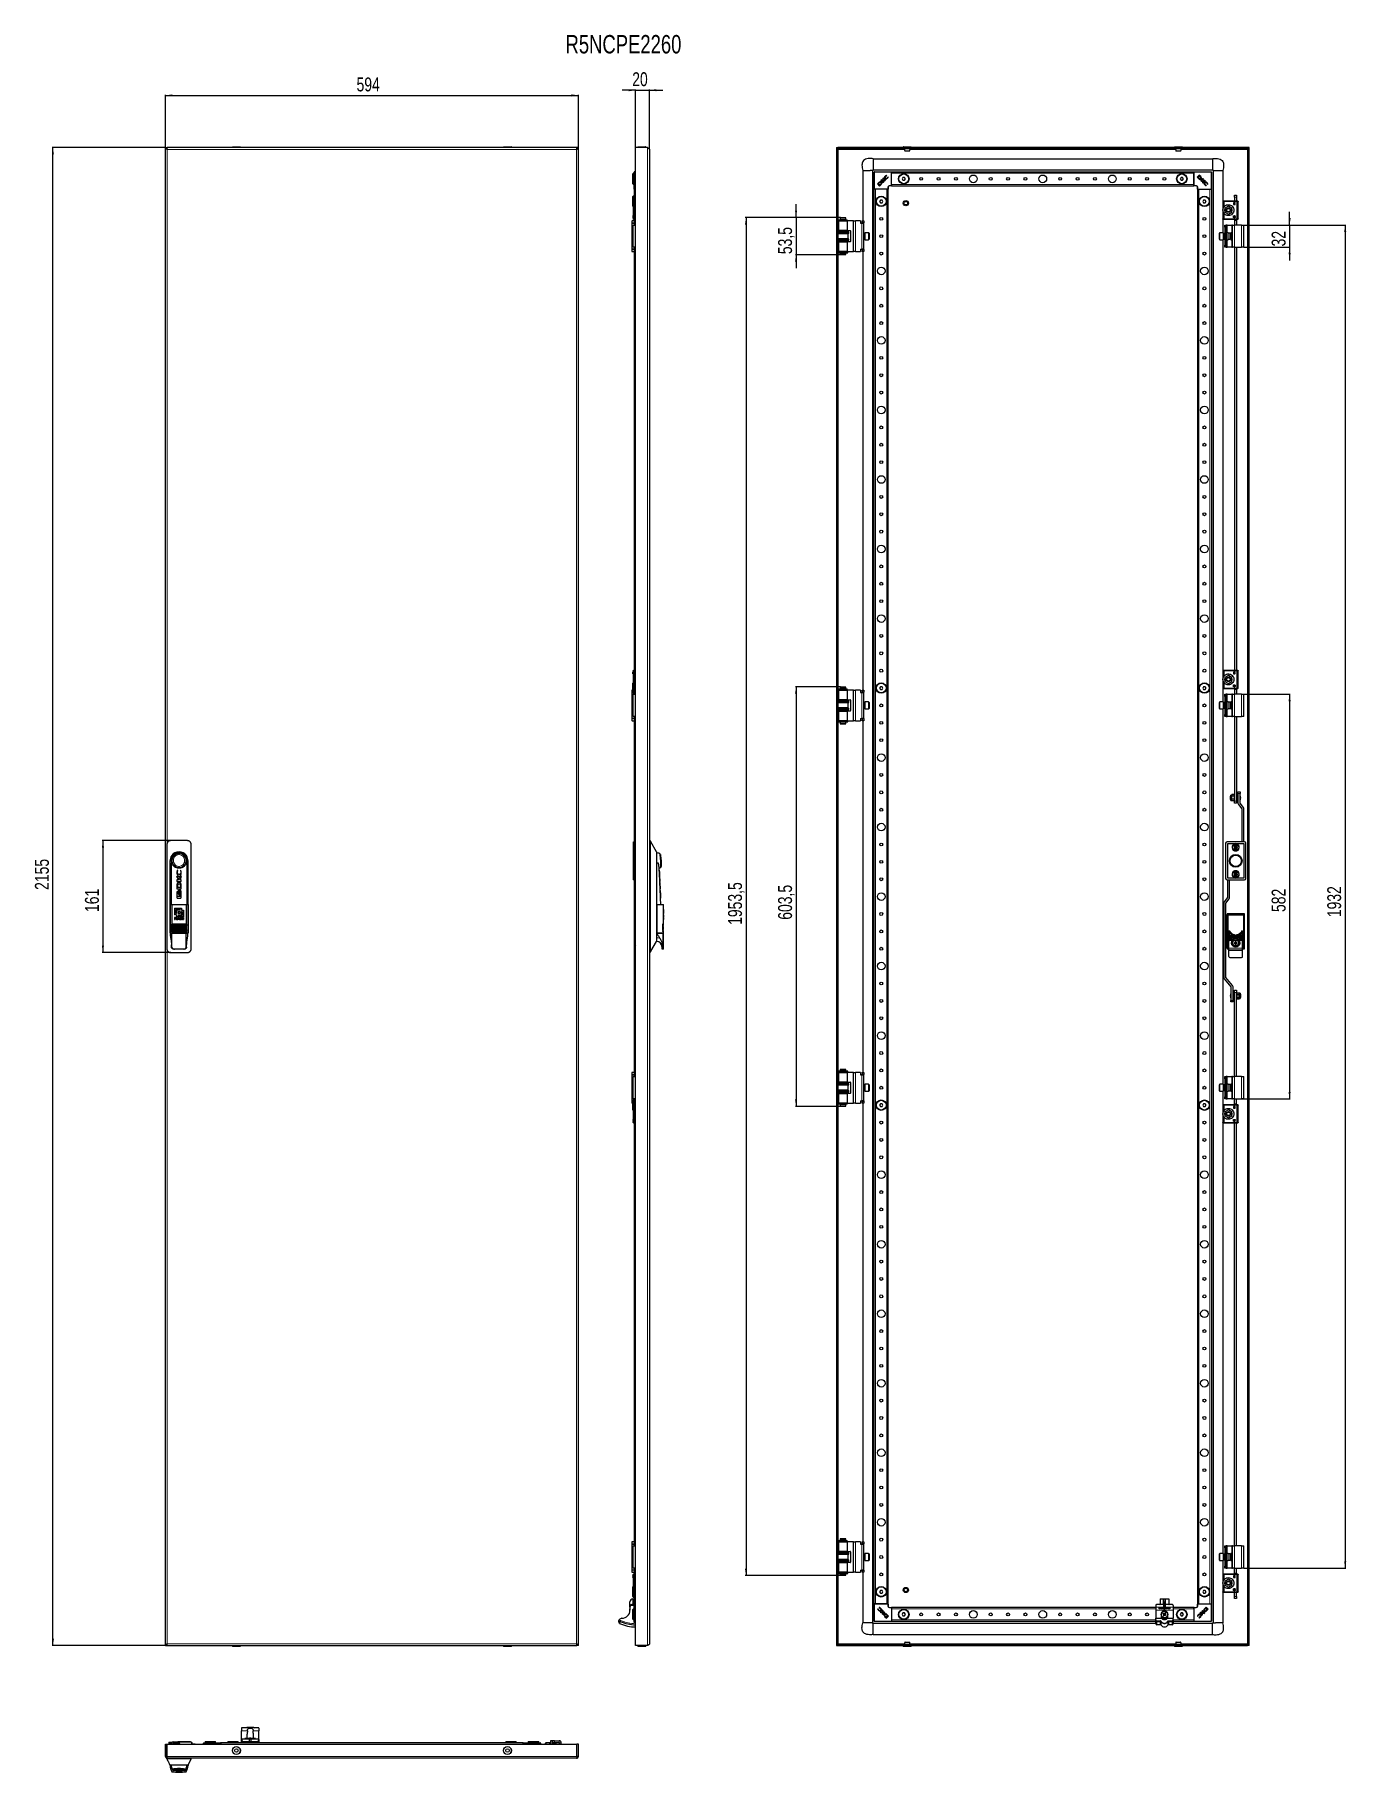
# Model space of a CAD drawing. Header units: millimetres. Extents: x -367 to 1520, y -1456 to 1043.
import ezdxf

# ---------------------------------------------------------------- set-up
doc = ezdxf.new("R2010")
doc.units = ezdxf.units.MM
doc.layers.add('FORMAT', color=7, linetype='Continuous')
doc.styles.add('SLDTEXTSTYLE0', font='TXT', dxfattribs={"width": 0.75})
doc.dimstyles.new('SLDDIMSTYLE0', dxfattribs={"dimtxt": 20, "dimasz": 10, "dimexe": 0, "dimexo": 0.0625, "dimgap": 5, "dimtad": 2, "dimdec": 1, "dimrnd": 1e-09, "dimzin": 12, "dimdsep": 46, "dimtxsty": 'SLDTEXTSTYLE0', "dimsah": 1, "dimcen": 0.09, "dimadec": 0, "dimazin": 3, "dimtfac": 1, "dimtofl": 0, "dimtmove": 0, "dimatfit": 3, "dimfxl": 0, "dimfrac": 2, "dimtolj": 1, "dimtzin": 12, "dimarcsym": 0})
doc.dimstyles.new('SLDDIMSTYLE1', dxfattribs={"dimtxt": 20, "dimasz": 10, "dimexe": 0, "dimexo": 0.0625, "dimgap": 5, "dimtad": 2, "dimdec": 1, "dimrnd": 1e-09, "dimzin": 12, "dimdsep": 46, "dimtxsty": 'SLDTEXTSTYLE0', "dimsah": 1, "dimcen": 0.09, "dimadec": 0, "dimazin": 3, "dimtfac": 1, "dimtmove": 0, "dimatfit": 0, "dimfxl": 0, "dimfrac": 2, "dimtolj": 1, "dimtzin": 12, "dimarcsym": 0})

msp = doc.modelspace()

# ---------------------------------------------------------------- texts
at = {"layer": 'FORMAT', "insert": (396.57, 1042.76), "char_height": 26.458, "attachment_point": 1, "style": 'SLDTEXTSTYLE0'}
msp.add_mtext('R5NCPE2260', dxfattribs=at)

# ---------------------------------------------------------------- blocks, each defined once
blk = doc.blocks.new('_D')
at = {"layer": 'FORMAT'}
for p, q in [((-179, 880.9), (-179, 956.9)), ((-179, 955.9), (415, 955.9)), ((415, 880.9), (415, 956.9))]:
    blk.add_line(p, q, dxfattribs=at)
for points in [[(-179, 955.9), (-169, 954.3), (-169, 957.4)], [(415, 955.9), (405, 957.4), (405, 954.3)]]:
    blk.add_solid(points, dxfattribs=at)
at = {"layer": 'FORMAT', "insert": (95.9, 981.7), "char_height": 20, "attachment_point": 1, "style": 'SLDTEXTSTYLE0'}
blk.add_mtext('594', dxfattribs=at)
blk = doc.blocks.new('_D_1')
at = {"layer": 'FORMAT'}
for p, q in [((-179, 880.9), (-342, 880.9)), ((-341, -1274.1), (-341, 880.9)), ((-179, -1274.1), (-342, -1274.1))]:
    blk.add_line(p, q, dxfattribs=at)
for points in [[(-341, 880.9), (-342.5, 870.9), (-339.4, 870.9)], [(-341, -1274.1), (-339.4, -1264.1), (-342.5, -1264.1)]]:
    blk.add_solid(points, dxfattribs=at)
at = {"layer": 'FORMAT', "insert": (-366.8, -187), "char_height": 20, "attachment_point": 1, "rotation": 90, "style": 'SLDTEXTSTYLE0'}
blk.add_mtext('2155', dxfattribs=at)
blk = doc.blocks.new('_D_2')
at = {"layer": 'FORMAT'}
for p, q in [((-171.5, -116.1), (-270, -116.1)), ((-269, -116.1), (-269, -277.1)), ((-171.5, -277.1), (-270, -277.1))]:
    blk.add_line(p, q, dxfattribs=at)
for points in [[(-269, -116.1), (-270.5, -126.1), (-267.4, -126.1)], [(-269, -277.1), (-267.4, -267.1), (-270.5, -267.1)]]:
    blk.add_solid(points, dxfattribs=at)
at = {"layer": 'FORMAT', "insert": (-294.8, -218.8), "char_height": 20, "attachment_point": 1, "rotation": 90, "style": 'SLDTEXTSTYLE0'}
blk.add_mtext('161', dxfattribs=at)
blk = doc.blocks.new('_D_3')
at = {"layer": 'FORMAT'}
for p, q in [((497.3, 963.4), (478, 963.4)), ((497.3, 880.9), (497.3, 964.4)), ((497.3, 963.4), (517.3, 963.4)), ((517.3, 878.3), (517.3, 964.4)), ((517.3, 963.4), (536.5, 963.4))]:
    blk.add_line(p, q, dxfattribs=at)
for points in [[(497.3, 963.4), (487.3, 964.9), (487.3, 961.8)], [(517.3, 963.4), (527.3, 961.8), (527.3, 964.9)]]:
    blk.add_solid(points, dxfattribs=at)
at = {"layer": 'FORMAT', "insert": (492.5, 989.2), "char_height": 20, "attachment_point": 1, "style": 'SLDTEXTSTYLE0'}
blk.add_mtext('20', dxfattribs=at)
blk = doc.blocks.new('_D_4')
at = {"layer": 'FORMAT'}
for p, q in [((792.3, 780.1), (727.2, 780.1)), ((728.2, 780.1), (728.2, 799.4)), ((728.2, 780.1), (728.2, 726.6)), ((792.3, 726.6), (727.2, 726.6)), ((728.2, 726.6), (728.2, 707.4))]:
    blk.add_line(p, q, dxfattribs=at)
for points in [[(728.2, 780.1), (729.7, 790.1), (726.7, 790.1)], [(728.2, 726.6), (726.7, 716.6), (729.7, 716.6)]]:
    blk.add_solid(points, dxfattribs=at)
at = {"layer": 'FORMAT', "insert": (702.4, 727.5), "char_height": 20, "attachment_point": 1, "rotation": 90, "style": 'SLDTEXTSTYLE0'}
blk.add_mtext('53,5', dxfattribs=at)
blk = doc.blocks.new('_D_5')
at = {"layer": 'FORMAT'}
for p, q in [((1372.2, 769.4), (1519.2, 769.4)), ((1518.2, 769.4), (1518.2, -1162.6)), ((1372.2, -1162.6), (1519.2, -1162.6))]:
    blk.add_line(p, q, dxfattribs=at)
for points in [[(1518.2, 769.4), (1516.7, 759.4), (1519.8, 759.4)], [(1518.2, -1162.6), (1519.8, -1152.6), (1516.7, -1152.6)]]:
    blk.add_solid(points, dxfattribs=at)
at = {"layer": 'FORMAT', "insert": (1492.4, -226.2), "char_height": 20, "attachment_point": 1, "rotation": 90, "style": 'SLDTEXTSTYLE0'}
blk.add_mtext('1932', dxfattribs=at)
blk = doc.blocks.new('_D_6')
at = {"layer": 'FORMAT'}
for p, q in [((1438.2, 769.4), (1438.2, 788.6)), ((1372.2, 769.4), (1439.2, 769.4)), ((1438.2, 769.4), (1438.2, 737.4)), ((1372.2, 737.4), (1439.2, 737.4)), ((1438.2, 737.4), (1438.2, 718.2))]:
    blk.add_line(p, q, dxfattribs=at)
for points in [[(1438.2, 769.4), (1439.8, 779.4), (1436.7, 779.4)], [(1438.2, 737.4), (1436.7, 727.4), (1439.8, 727.4)]]:
    blk.add_solid(points, dxfattribs=at)
at = {"layer": 'FORMAT', "insert": (1412.4, 738.6), "char_height": 20, "attachment_point": 1, "rotation": 90, "style": 'SLDTEXTSTYLE0'}
blk.add_mtext('32', dxfattribs=at)
blk = doc.blocks.new('_D_7')
at = {"layer": 'FORMAT'}
for p, q in [((792.3, 780.1), (655.2, 780.1)), ((656.2, 780.1), (656.2, -1173.4)), ((792.3, -1173.4), (655.2, -1173.4))]:
    blk.add_line(p, q, dxfattribs=at)
for points in [[(656.2, 780.1), (654.7, 770.1), (657.7, 770.1)], [(656.2, -1173.4), (657.7, -1163.4), (654.7, -1163.4)]]:
    blk.add_solid(points, dxfattribs=at)
at = {"layer": 'FORMAT', "insert": (630.4, -237.3), "char_height": 20, "attachment_point": 1, "rotation": 90, "style": 'SLDTEXTSTYLE0'}
blk.add_mtext('1953,5', dxfattribs=at)
blk = doc.blocks.new('_D_8')
at = {"layer": 'FORMAT'}
for p, q in [((1369.2, 94.4), (1439.2, 94.4)), ((1438.2, 94.4), (1438.2, -487.6)), ((1369.2, -487.6), (1439.2, -487.6))]:
    blk.add_line(p, q, dxfattribs=at)
for points in [[(1438.2, 94.4), (1436.7, 84.4), (1439.8, 84.4)], [(1438.2, -487.6), (1439.8, -477.6), (1436.7, -477.6)]]:
    blk.add_solid(points, dxfattribs=at)
at = {"layer": 'FORMAT', "insert": (1412.4, -218.8), "char_height": 20, "attachment_point": 1, "rotation": 90, "style": 'SLDTEXTSTYLE0'}
blk.add_mtext('582', dxfattribs=at)
blk = doc.blocks.new('_D_9')
at = {"layer": 'FORMAT'}
for p, q in [((792.3, 105.1), (727.2, 105.1)), ((728.2, 105.1), (728.2, -498.4)), ((792.3, -498.4), (727.2, -498.4))]:
    blk.add_line(p, q, dxfattribs=at)
for points in [[(728.2, 105.1), (726.7, 95.1), (729.7, 95.1)], [(728.2, -498.4), (729.7, -488.4), (726.7, -488.4)]]:
    blk.add_solid(points, dxfattribs=at)
at = {"layer": 'FORMAT', "insert": (702.4, -229.9), "char_height": 20, "attachment_point": 1, "rotation": 90, "style": 'SLDTEXTSTYLE0'}
blk.add_mtext('603,5', dxfattribs=at)

# ---------------------------------------------------------------- dimensions: what is measured, and where the dimension line sits
at = {"layer": 'FORMAT'}
for base, p1, p2, dimstyle, picture, middle in [((415.02, 955.88), (-178.98, 880.88), (415.02, 880.88), 'SLDDIMSTYLE0', '_D', (118.02, 955.88)), ((517.27, 963.38), (497.27, 880.88), (517.27, 878.28), 'SLDDIMSTYLE1', '_D_3', (507.27, 963.38))]:
    dim = msp.add_linear_dim(base=base, p1=p1, p2=p2, dimstyle=dimstyle, dxfattribs=at)
    dim.commit()
    dim.dimension.update_dxf_attribs({"geometry": picture, "text_midpoint": middle, "dimtype": 160})
for base, p1, p2, dimstyle, picture, middle in [((-340.98, 880.88), (-178.98, -1274.12), (-178.98, 880.88), 'SLDDIMSTYLE0', '_D_1', (-340.98, -157.49)), ((656.2, -1173.37), (792.29, 780.13), (792.29, -1173.37), 'SLDDIMSTYLE0', '_D_7', (656.2, -196.62)), ((728.2, 726.63), (792.29, 780.13), (792.29, 726.63), 'SLDDIMSTYLE1', '_D_4', (728.2, 753.38)), ((1438.21, 737.38), (1372.21, 769.38), (1372.21, 737.38), 'SLDDIMSTYLE1', '_D_6', (1438.21, 753.38)), ((1518.21, -1162.62), (1372.21, 769.38), (1372.21, -1162.62), 'SLDDIMSTYLE0', '_D_5', (1518.21, -196.62)), ((728.2, -498.37), (792.29, 105.13), (792.29, -498.37), 'SLDDIMSTYLE0', '_D_9', (728.2, -196.62)), ((1438.21, -487.62), (1369.21, 94.38), (1369.21, -487.62), 'SLDDIMSTYLE0', '_D_8', (1438.21, -196.62)), ((-268.98, -277.12), (-171.48, -116.12), (-171.48, -277.12), 'SLDDIMSTYLE0', '_D_2', (-268.98, -196.62))]:
    dim = msp.add_linear_dim(base=base, p1=p1, p2=p2, angle=90, dimstyle=dimstyle, dxfattribs=at)
    dim.commit()
    dim.dimension.update_dxf_attribs({"geometry": picture, "text_midpoint": middle, "dimtype": 160})

# ---------------------------------------------------------------- linework, layer by layer
at = {"color": 7, "linetype": 'Continuous', "lineweight": 25}
for p, q in [((-178.98, -1274.12), (-178.98, 880.88)), ((-178.98, 880.88), (-176.98, 880.88)), ((412.72, 880.88), (-176.68, 880.88)), ((-176.68, 879.15), (-176.68, 880.88)), ((-82.73, 881.63), (-82.73, 880.88)), ((-82.48, 881.88), (-71.48, 881.88)), ((-71.23, 880.88), (-71.23, 881.63)), ((307.27, 881.63), (307.27, 880.88)), ((307.52, 881.88), (310.02, 881.88)), ((310.02, 881.88), (318.52, 881.88)), ((318.77, 880.88), (318.77, 881.63)), ((412.72, 880.88), (412.72, 879.15)), ((415.02, 880.88), (413.02, 880.88)), ((415.02, -1274.12), (415.02, 880.88)), ((497.27, -1274.12), (497.27, 880.88)), ((514.67, 880.88), (497.27, 880.88)), ((500.52, 881.63), (500.52, 880.88)), ((500.77, 881.88), (501.67, 881.88)), ((501.67, 881.88), (511.77, 881.88)), ((512.02, 880.88), (512.02, 881.63)), ((517.27, 878.28), (517.27, -119.12)), ((786.21, 880.88), (788.21, 880.88)), ((786.21, 880.88), (786.21, -1274.12)), ((788.21, 880.88), (788.21, -1274.12)), ((788.51, 878.88), (788.51, 880.88)), ((1377.91, 880.88), (788.51, 880.88)), ((1377.91, 878.88), (788.51, 878.88)), ((788.81, 878.28), (788.61, 878.88)), ((882.46, 881.63), (882.46, 880.88)), ((882.71, 881.88), (893.71, 881.88)), ((893.96, 880.88), (893.96, 881.63)), ((1272.46, 881.63), (1272.46, 880.88)), ((1272.71, 881.88), (1281.22, 881.88)), ((1281.22, 881.88), (1283.71, 881.88)), ((1283.96, 880.88), (1283.96, 881.63)), ((1377.82, 878.88), (1377.61, 878.28)), ((1377.91, 878.88), (1377.91, 880.88)), ((1378.21, -1274.12), (1378.21, 880.88)), ((1380.21, 880.88), (1378.21, 880.88)), ((1380.21, -1274.12), (1380.21, 880.88)), ((839.21, 864.88), (839.21, 849.04)), ((839.21, 864.88), (1327.21, 864.88)), ((493.77, 843.38), (493.27, 842.88)), ((493.27, 835.88), (493.27, 842.88)), ((493.27, 828.88), (493.27, 835.88)), ((493.27, 828.88), (493.77, 828.38)), ((495.27, 843.38), (493.77, 843.38)), ((493.77, 843.38), (493.77, 835.88)), ((493.77, 835.88), (493.77, 828.38)), ((493.77, 828.38), (495.07, 828.38)), ((495.05, 834.82), (495.07, 834.82)), ((495.27, 831.6), (495.05, 831.6)), ((495.07, 841.23), (495.27, 841.23)), ((495.07, 839.24), (495.07, 841.23)), ((495.07, 839.24), (495.27, 839.24)), ((495.07, 837.27), (495.07, 839.24)), ((495.07, 837.27), (495.27, 837.27)), ((495.07, 836.23), (495.27, 836.23)), ((495.07, 835.18), (495.07, 836.23)), ((495.07, 835.18), (495.27, 835.18)), ((495.07, 833.79), (495.07, 835.18)), ((495.07, 833.79), (495.27, 833.79)), ((495.07, 833.31), (495.07, 833.79)), ((495.07, 833.31), (495.27, 833.31)), ((495.07, 832.51), (495.07, 833.31)), ((495.07, 832.51), (495.27, 832.51)), ((495.07, 831.73), (495.07, 832.51)), ((495.07, 828.28), (495.27, 828.28)), ((495.07, 827.94), (495.07, 828.28)), ((495.07, 827.94), (495.27, 827.94)), ((495.07, 827.27), (495.07, 827.94)), ((495.07, 827.27), (495.27, 827.27)), ((495.07, 826.24), (495.27, 826.24)), ((495.07, 826.13), (495.07, 826.24)), ((495.07, 826.13), (495.27, 826.13)), ((495.07, 825.88), (495.07, 826.13)), ((495.07, 825.53), (495.07, 825.88)), ((495.07, 825.88), (495.27, 825.88)), ((495.07, 825.53), (495.27, 825.53)), ((495.27, 821.18), (495.27, 845.58)), ((495.57, 845.88), (497.27, 845.88)), ((824.21, 847.88), (825.19, 847.88)), ((824.21, 847.88), (824.21, 775.38)), ((825.19, 847.88), (827.64, 847.88)), ((827.64, 847.88), (831.21, 847.88)), ((831.21, 847.88), (834.78, 847.88)), ((838.21, 847.88), (838.21, -1241.12)), ((839.21, 848.88), (1327.21, 848.88)), ((840.71, 821.18), (840.71, 845.58)), ((841.01, 845.88), (865.41, 845.88)), ((847.35, 830.48), (845.36, 828.49)), ((845.36, 828.49), (848.31, 825.53)), ((847.6, 829.93), (846.88, 829.19)), ((846.88, 829.19), (849.06, 827.01)), ((848.31, 825.53), (850.2, 827.42)), ((849.06, 827.01), (849.72, 827.69)), ((850.2, 827.42), (850.22, 827.44)), ((851.41, 834.54), (850.36, 833.49)), ((850.36, 833.49), (853.32, 830.53)), ((852.8, 833.15), (851.41, 834.54)), ((853.28, 836.42), (852.8, 833.15)), ((853.13, 832.83), (855.79, 833.01)), ((854.38, 831.59), (853.13, 832.83)), ((854.08, 837.21), (853.28, 836.42)), ((853.32, 830.53), (854.38, 831.59)), ((853.61, 834.12), (854.08, 837.21)), ((857.08, 834.29), (853.61, 834.12)), ((855.79, 833.01), (857.08, 834.29)), ((858.65, 840.34), (858.31, 841.02)), ((858.51, 840.2), (858.65, 840.34)), ((860.46, 838.77), (860.35, 838.66)), ((860.71, 838.25), (860.46, 838.77)), ((865.41, 825.88), (862.71, 825.88)), ((865.71, 845.88), (1300.71, 845.88)), ((865.71, 845.58), (865.71, 845.88)), ((865.71, 845.58), (865.71, 844.93)), ((865.71, 843.88), (865.71, 844.93)), ((865.71, 827.88), (865.71, 843.88)), ((865.71, 826.83), (865.71, 827.88)), ((865.71, 826.83), (865.71, 826.18)), ((865.71, 825.88), (865.71, 826.18)), ((865.71, 825.88), (1300.71, 825.88)), ((882.05, 837.88), (880.9, 835.88)), ((880.9, 835.88), (882.05, 833.88)), ((884.36, 837.88), (882.05, 837.88)), ((882.05, 833.88), (884.36, 833.88)), ((885.52, 835.88), (884.36, 837.88)), ((884.36, 833.88), (885.52, 835.88)), ((1282.05, 837.88), (1280.9, 835.88)), ((1280.9, 835.88), (1282.05, 833.88)), ((1284.36, 837.88), (1282.05, 837.88)), ((1282.05, 833.88), (1284.36, 833.88)), ((1285.52, 835.88), (1284.36, 837.88)), ((1284.36, 833.88), (1285.52, 835.88)), ((1300.71, 845.58), (1300.71, 845.88)), ((1300.71, 844.93), (1300.71, 845.58)), ((1300.71, 843.88), (1300.71, 844.93)), ((1300.71, 827.88), (1300.71, 843.88)), ((1300.71, 826.83), (1300.71, 827.88)), ((1300.71, 826.18), (1300.71, 826.83)), ((1300.71, 825.88), (1300.71, 826.18)), ((1301.01, 845.88), (1325.41, 845.88)), ((1303.71, 825.88), (1301.01, 825.88)), ((1308.31, 841.23), (1305.36, 838.27)), ((1305.36, 838.27), (1307.24, 836.39)), ((1309.02, 839.71), (1306.84, 837.53)), ((1306.84, 837.53), (1307.51, 836.87)), ((1307.24, 836.39), (1307.26, 836.37)), ((1310.31, 839.24), (1308.31, 841.23)), ((1309.76, 838.99), (1309.02, 839.71)), ((1313.32, 836.23), (1310.36, 833.27)), ((1310.36, 833.27), (1311.42, 832.21)), ((1311.42, 832.21), (1312.66, 833.46)), ((1312.66, 833.46), (1312.83, 830.8)), ((1312.83, 830.8), (1314.12, 829.51)), ((1312.98, 833.79), (1314.37, 835.18)), ((1316.24, 833.31), (1312.98, 833.79)), ((1314.37, 835.18), (1313.32, 836.23)), ((1313.94, 832.98), (1317.04, 832.51)), ((1314.12, 829.51), (1313.94, 832.98)), ((1317.04, 832.51), (1316.24, 833.31)), ((1318.08, 825.88), (1318.59, 826.13)), ((1318.59, 826.13), (1318.48, 826.24)), ((1320.03, 828.08), (1320.16, 827.94)), ((1320.16, 827.94), (1320.85, 828.28)), ((1325.71, 845.58), (1325.71, 821.18)), ((1328.21, 847.88), (1328.21, -1241.12)), ((1342.21, 847.88), (1342.21, 803.56)), ((493.77, 810.88), (493.27, 810.38)), ((493.27, 796.38), (493.27, 810.38)), ((493.67, 803.38), (493.67, 778.38)), ((495.27, 810.88), (493.77, 810.88)), ((493.77, 810.88), (493.77, 803.7)), ((495.27, 820.88), (495.27, 803.88)), ((495.27, 820.88), (495.57, 820.88)), ((496.22, 820.88), (495.57, 820.88)), ((497.16, 803.88), (495.67, 803.88)), ((496.22, 820.88), (497.27, 820.88)), ((840.71, -1214.12), (840.71, 820.88)), ((841.01, 820.88), (840.71, 820.88)), ((841.65, 820.88), (841.01, 820.88)), ((842.71, 820.88), (841.65, 820.88)), ((858.71, 820.88), (842.71, 820.88)), ((849.55, 805.38), (848.4, 803.38)), ((848.4, 803.38), (849.55, 801.38)), ((851.86, 805.38), (849.55, 805.38)), ((849.55, 801.38), (851.86, 801.38)), ((853.02, 803.38), (851.86, 805.38)), ((851.86, 801.38), (853.02, 803.38)), ((859.76, 820.88), (858.71, 820.88)), ((860.41, 820.88), (859.76, 820.88)), ((860.71, 820.88), (860.41, 820.88)), ((860.71, 823.88), (860.71, 821.18)), ((860.71, -1214.12), (860.71, 820.88)), ((1305.71, 821.18), (1305.71, 823.88)), ((1305.71, 820.88), (1305.71, -1214.12)), ((1305.71, 820.88), (1306.01, 820.88)), ((1306.65, 820.88), (1306.01, 820.88)), ((1306.65, 820.88), (1307.71, 820.88)), ((1307.71, 820.88), (1323.71, 820.88)), ((1314.55, 805.38), (1313.4, 803.38)), ((1313.4, 803.38), (1314.55, 801.38)), ((1316.86, 805.38), (1314.55, 805.38)), ((1314.55, 801.38), (1316.86, 801.38)), ((1318.02, 803.38), (1316.86, 805.38)), ((1316.86, 801.38), (1318.02, 803.38)), ((1323.71, 820.88), (1324.76, 820.88)), ((1325.41, 820.88), (1324.76, 820.88)), ((1325.41, 820.88), (1325.71, 820.88)), ((1325.71, 820.88), (1325.71, -1214.12)), ((1342.21, 803.38), (1342.21, 778.38)), ((1362.21, 803.88), (1344.21, 803.88)), ((1357.65, 800.84), (1357.65, 798.97)), ((1358.18, 800.59), (1358.18, 800.81)), ((1358.56, 800.59), (1358.18, 800.59)), ((1358.18, 800.23), (1358.61, 800.23)), ((1358.18, 799.65), (1358.18, 800.23)), ((1358.91, 812.58), (1361.91, 812.58)), ((1358.91, 809.58), (1358.91, 812.58)), ((1358.91, 809.58), (1358.91, 803.88)), ((1361.91, 812.58), (1361.91, 809.58)), ((1361.91, 809.58), (1361.91, 803.88)), ((1362.81, 803.88), (1362.56, 803.88)), ((1364.21, 778.38), (1364.21, 803.38)), ((491.72, 774.88), (491.72, 772.88)), ((495.27, 775.38), (492.22, 775.38)), ((493.27, 796.38), (493.67, 795.98)), ((495.27, 777.88), (495.27, 769.38)), ((495.67, 777.88), (497.27, 777.88)), ((788.56, 777.08), (788.56, 776.18)), ((788.56, 777.08), (801.45, 777.08)), ((788.56, 776.18), (801.45, 776.18)), ((789.26, 775.38), (789.26, 761.38)), ((789.26, 775.38), (802.16, 775.38)), ((792.29, 780.13), (791.71, 779.13)), ((791.71, 779.13), (791.71, 777.13)), ((799.71, 779.13), (791.71, 779.13)), ((796.46, 777.13), (791.71, 777.13)), ((791.71, 776.13), (791.71, 775.38)), ((796.46, 776.13), (791.71, 776.13)), ((792.21, 777.13), (792.21, 777.08)), ((792.21, 776.18), (792.21, 776.13)), ((792.29, 780.13), (799.13, 780.13)), ((799.71, 777.13), (796.46, 777.13)), ((799.71, 776.13), (796.46, 776.13)), ((799.71, 779.13), (799.13, 780.13)), ((799.21, 777.08), (799.21, 777.13)), ((799.21, 776.13), (799.21, 776.18)), ((799.71, 777.13), (799.71, 779.13)), ((799.71, 775.38), (799.71, 776.13)), ((801.45, 777.08), (801.54, 777.08)), ((801.45, 776.18), (801.54, 776.18)), ((801.54, 776.18), (801.54, 777.08)), ((801.54, 777.08), (801.74, 777.08)), ((801.54, 776.18), (801.74, 776.18)), ((801.74, 776.18), (801.74, 777.08)), ((802.16, 761.38), (802.16, 775.38)), ((810.26, 775.38), (802.16, 775.38)), ((810.76, 775.38), (810.26, 775.38)), ((810.76, 775.38), (813.76, 775.38)), ((810.76, 731.38), (810.76, 775.38)), ((820.76, 775.38), (813.76, 775.38)), ((820.76, 775.38), (820.76, 772.08)), ((823.26, 775.38), (825.76, 775.38)), ((823.26, 774.88), (823.26, 775.38)), ((823.26, 774.88), (823.26, 772.88)), ((825.76, 775.38), (825.76, 774.88)), ((825.76, 774.88), (825.76, 772.88)), ((1342.21, 778.21), (1342.21, 758.38)), ((1343.04, 794.01), (1344.55, 796.26)), ((1344.55, 785.5), (1343.04, 787.76)), ((1344.21, 777.88), (1362.21, 777.88)), ((1350.21, 796.6), (1345.26, 793.74)), ((1345.26, 793.74), (1345.26, 791.88)), ((1345.26, 789.88), (1345.26, 791.88)), ((1345.26, 791.88), (1347.22, 791.88)), ((1345.26, 789.88), (1345.26, 788.02)), ((1345.26, 789.88), (1347.22, 789.88)), ((1345.26, 788.02), (1350.21, 785.17)), ((1347.92, 791.88), (1347.22, 791.88)), ((1347.22, 789.88), (1347.92, 789.88)), ((1355.16, 793.74), (1350.21, 796.6)), ((1350.21, 785.17), (1355.16, 788.02)), ((1353.2, 791.88), (1352.5, 791.88)), ((1352.5, 789.88), (1353.2, 789.88)), ((1353.2, 791.88), (1355.16, 791.88)), ((1353.2, 789.88), (1355.16, 789.88)), ((1355.16, 791.88), (1355.16, 793.74)), ((1355.16, 791.88), (1355.16, 789.88)), ((1355.16, 788.02), (1355.16, 789.88)), ((1357.65, 780.92), (1357.65, 782.79)), ((1358.11, 798.97), (1358.11, 799.25)), ((1358.11, 782.79), (1358.11, 782.51)), ((1358.18, 781.53), (1358.18, 782.12)), ((1358.61, 781.53), (1358.18, 781.53)), ((1358.56, 781.18), (1358.18, 781.18)), ((1358.18, 781.18), (1358.18, 780.96)), ((1358.91, 777.96), (1358.91, 776.08)), ((1358.91, 776.08), (1358.91, 769.38)), ((1361.91, 777.96), (1361.91, 776.08)), ((1361.91, 776.08), (1361.91, 769.38)), ((1362.56, 777.88), (1362.81, 777.88)), ((492.22, 772.38), (495.27, 772.38)), ((492.22, 772.38), (492.22, 772.08)), ((492.22, 734.68), (492.22, 772.08)), ((492.22, 772.08), (495.22, 772.08)), ((493.77, 737.38), (493.77, 769.38)), ((493.77, 769.38), (496.77, 769.38)), ((494.72, 772.38), (494.72, 772.08)), ((495.22, 772.08), (495.27, 772.08)), ((497.27, 769.38), (496.77, 769.38)), ((788.21, 760.38), (803.21, 760.38)), ((803.21, 759.78), (788.21, 759.78)), ((803.21, 756.98), (788.21, 756.98)), ((802.16, 761.38), (789.26, 761.38)), ((791.71, 761.38), (791.71, 760.38)), ((799.71, 760.38), (799.71, 761.38)), ((802.16, 761.38), (806.26, 761.38)), ((803.21, 759.78), (803.21, 760.38)), ((803.91, 759.1), (803.21, 759.78)), ((803.21, 756.98), (803.91, 757.67)), ((803.21, 749.78), (803.21, 756.98)), ((806.76, 760.88), (806.76, 745.88)), ((820.76, 772.08), (822.76, 772.08)), ((822.76, 772.08), (825.76, 772.08)), ((823.26, 772.38), (823.26, 772.88)), ((825.76, 772.38), (823.26, 772.38)), ((823.26, 772.38), (823.26, 772.08)), ((825.76, 772.88), (825.76, 772.38)), ((825.76, 772.08), (825.76, 772.38)), ((825.76, 734.68), (825.76, 772.08)), ((827.01, 756.38), (825.76, 756.38)), ((825.76, 750.38), (827.01, 750.38)), ((832.66, 758.38), (827.26, 758.38)), ((827.26, 758.38), (827.26, 748.38)), ((833.26, 757.78), (833.26, 748.98)), ((1337.21, 751.13), (1337.21, 757.78)), ((1337.21, 748.98), (1337.21, 751.13)), ((1343.21, 758.38), (1337.81, 758.38)), ((1343.21, 750.82), (1343.21, 758.38)), ((1343.21, 748.38), (1343.21, 750.82)), ((1344.71, 756.38), (1343.46, 756.38)), ((1343.46, 750.38), (1344.71, 750.38)), ((1345.21, 758.38), (1344.71, 758.38)), ((1344.71, 758.38), (1344.71, 757.17)), ((1344.71, 757.17), (1344.71, 748.38)), ((1345.21, 769.38), (1347.21, 769.38)), ((1345.21, 768.38), (1345.21, 769.38)), ((1345.21, 767.38), (1345.21, 768.38)), ((1345.21, 766.38), (1345.21, 767.38)), ((1347.21, 766.38), (1345.21, 766.38)), ((1345.21, 766.38), (1345.21, 765.88)), ((1347.21, 765.88), (1345.21, 765.88)), ((1345.21, 765.88), (1345.21, 740.88)), ((1347.21, 769.38), (1347.21, 768.38)), ((1348.21, 769.38), (1347.21, 769.38)), ((1347.21, 767.38), (1347.21, 768.38)), ((1347.21, 767.38), (1347.21, 766.38)), ((1347.21, 766.38), (1347.21, 765.88)), ((1347.21, 765.88), (1347.21, 740.88)), ((1347.21, 759.38), (1348.21, 759.38)), ((1348.21, 769.38), (1355.21, 769.38)), ((1348.91, 759.38), (1348.21, 759.38)), ((1348.91, 759.38), (1348.91, 758.93)), ((1352.84, 757.88), (1349.71, 757.88)), ((1349.71, 748.88), (1349.71, 757.88)), ((1353.71, 757.38), (1352.84, 757.88)), ((1352.84, 748.88), (1352.84, 757.88)), ((1353.71, 749.38), (1353.71, 757.38)), ((1354.51, 747.38), (1354.51, 759.38)), ((1355.21, 759.38), (1354.51, 759.38)), ((1356.21, 769.38), (1355.21, 769.38)), ((1355.21, 759.38), (1356.21, 759.38)), ((1356.21, 737.38), (1356.21, 769.38)), ((1356.21, 769.38), (1359.21, 769.38)), ((1369.21, 769.38), (1359.21, 769.38)), ((1369.21, 769.38), (1372.21, 769.38)), ((1372.21, 737.38), (1372.21, 769.38)), ((491.72, 733.88), (491.72, 731.88)), ((495.22, 734.68), (492.22, 734.68)), ((492.22, 734.68), (492.22, 734.38)), ((495.27, 734.38), (492.22, 734.38)), ((492.22, 731.38), (495.27, 731.38)), ((496.77, 737.38), (493.77, 737.38)), ((494.72, 734.68), (494.72, 734.38)), ((495.27, 734.68), (495.22, 734.68)), ((495.27, 737.38), (495.27, 128.88)), ((496.77, 737.38), (497.27, 737.38)), ((803.21, 749.78), (788.21, 749.78)), ((803.21, 746.98), (788.21, 746.98)), ((788.21, 746.38), (803.21, 746.38)), ((788.56, 730.58), (788.56, 729.68)), ((788.56, 730.58), (802.86, 730.58)), ((788.56, 729.68), (802.86, 729.68)), ((789.26, 745.38), (789.26, 731.38)), ((789.26, 745.38), (802.16, 745.38)), ((802.16, 731.38), (789.26, 731.38)), ((791.71, 746.38), (791.71, 745.38)), ((791.71, 731.38), (791.71, 730.63)), ((796.46, 730.63), (791.71, 730.63)), ((791.71, 729.63), (791.71, 727.63)), ((796.46, 729.63), (791.71, 729.63)), ((791.71, 727.63), (792.29, 726.63)), ((791.71, 727.63), (796.46, 727.63)), ((792.21, 730.63), (792.21, 730.58)), ((792.21, 729.68), (792.21, 729.63)), ((796.36, 726.63), (792.29, 726.63)), ((799.13, 726.63), (796.36, 726.63)), ((799.71, 730.63), (796.46, 730.63)), ((799.71, 729.63), (796.46, 729.63)), ((796.46, 727.63), (799.71, 727.63)), ((799.13, 726.63), (799.71, 727.63)), ((799.21, 730.58), (799.21, 730.63)), ((799.21, 729.63), (799.21, 729.68)), ((799.71, 745.38), (799.71, 746.38)), ((799.71, 730.63), (799.71, 731.38)), ((799.71, 727.63), (799.71, 729.63)), ((802.16, 731.38), (802.16, 745.38)), ((806.26, 745.38), (802.16, 745.38)), ((802.16, 731.38), (810.26, 731.38)), ((802.86, 729.68), (802.86, 730.58)), ((803.91, 749.1), (803.21, 749.78)), ((803.21, 746.98), (803.91, 747.67)), ((803.21, 746.38), (803.21, 746.98)), ((810.26, 731.38), (810.76, 731.38)), ((813.76, 731.38), (810.76, 731.38)), ((813.76, 731.38), (820.76, 731.38)), ((820.76, 734.68), (822.76, 734.68)), ((820.76, 734.68), (820.76, 731.38)), ((825.76, 734.68), (822.76, 734.68)), ((823.26, 734.68), (823.26, 734.38)), ((823.26, 734.38), (825.76, 734.38)), ((823.26, 733.88), (823.26, 734.38)), ((823.26, 733.88), (823.26, 731.88)), ((823.26, 731.38), (823.26, 731.88)), ((825.76, 731.38), (823.26, 731.38)), ((824.21, 731.38), (824.21, 100.38)), ((825.76, 734.38), (825.76, 734.68)), ((825.76, 734.38), (825.76, 733.88)), ((825.76, 733.88), (825.76, 731.88)), ((825.76, 731.88), (825.76, 731.38)), ((827.26, 748.38), (832.66, 748.38)), ((1337.81, 748.38), (1343.21, 748.38)), ((1342.21, 748.38), (1342.21, 128.56)), ((1344.71, 748.38), (1345.21, 748.38)), ((1347.21, 740.88), (1345.21, 740.88)), ((1345.21, 740.88), (1345.21, 740.38)), ((1345.21, 739.38), (1345.21, 740.38)), ((1345.21, 740.38), (1347.21, 740.38)), ((1345.21, 738.38), (1345.21, 739.38)), ((1345.21, 737.38), (1345.21, 738.38)), ((1347.21, 737.38), (1345.21, 737.38)), ((1348.21, 747.38), (1347.21, 747.38)), ((1347.21, 740.88), (1347.21, 740.38)), ((1347.21, 740.38), (1347.21, 739.38)), ((1347.21, 738.38), (1347.21, 739.38)), ((1347.21, 738.38), (1347.21, 737.38)), ((1347.21, 737.38), (1348.21, 737.38)), ((1348.21, 747.38), (1348.91, 747.38)), ((1355.21, 737.38), (1348.21, 737.38)), ((1348.91, 747.83), (1348.91, 747.38)), ((1349.71, 748.88), (1352.84, 748.88)), ((1352.84, 748.88), (1353.71, 749.38)), ((1354.51, 747.38), (1355.21, 747.38)), ((1356.21, 747.38), (1355.21, 747.38)), ((1355.21, 737.38), (1356.21, 737.38)), ((1359.21, 737.38), (1356.21, 737.38)), ((1358.91, 737.38), (1358.91, 128.88)), ((1359.21, 737.38), (1369.21, 737.38)), ((1361.91, 737.38), (1361.91, 128.88)), ((1372.21, 737.38), (1369.21, 737.38)), ((493.67, 128.38), (493.67, 103.38)), ((497.27, 128.88), (495.67, 128.88)), ((1342.21, 128.38), (1342.21, 103.38)), ((1362.21, 128.88), (1344.21, 128.88)), ((1357.65, 125.84), (1357.65, 123.97)), ((1358.18, 125.59), (1358.18, 125.81)), ((1358.56, 125.59), (1358.18, 125.59)), ((1358.18, 125.23), (1358.61, 125.23)), ((1358.18, 124.65), (1358.18, 125.23)), ((1362.81, 128.88), (1362.56, 128.88)), ((1364.21, 103.38), (1364.21, 128.38)), ((493.27, 100.38), (492.22, 100.38)), ((493.67, 110.78), (493.27, 110.38)), ((493.27, 103.38), (493.27, 110.38)), ((493.27, 96.38), (493.27, 103.38)), ((493.77, 103.38), (493.77, 95.88)), ((495.27, 102.88), (495.27, 94.38)), ((495.67, 102.88), (497.27, 102.88)), ((788.56, 102.08), (788.56, 101.18)), ((788.56, 102.08), (801.45, 102.08)), ((788.56, 101.18), (801.45, 101.18)), ((789.26, 100.38), (789.26, 86.38)), ((789.26, 100.38), (802.16, 100.38)), ((792.29, 105.13), (791.71, 104.13)), ((791.71, 104.13), (791.71, 102.13)), ((799.71, 104.13), (791.71, 104.13)), ((796.46, 102.13), (791.71, 102.13)), ((791.71, 101.13), (791.71, 100.38)), ((796.46, 101.13), (791.71, 101.13)), ((792.21, 102.13), (792.21, 102.08)), ((792.21, 101.18), (792.21, 101.13)), ((792.29, 105.13), (799.13, 105.13)), ((799.71, 102.13), (796.46, 102.13)), ((799.71, 101.13), (796.46, 101.13)), ((799.71, 104.13), (799.13, 105.13)), ((799.21, 102.08), (799.21, 102.13)), ((799.21, 101.13), (799.21, 101.18)), ((799.71, 102.13), (799.71, 104.13)), ((799.71, 100.38), (799.71, 101.13)), ((801.45, 102.08), (801.54, 102.08)), ((801.45, 101.18), (801.54, 101.18)), ((801.54, 101.18), (801.54, 102.08)), ((801.54, 102.08), (801.74, 102.08)), ((801.54, 101.18), (801.74, 101.18)), ((801.74, 101.18), (801.74, 102.08)), ((802.16, 86.38), (802.16, 100.38)), ((810.26, 100.38), (802.16, 100.38)), ((810.76, 100.38), (810.26, 100.38)), ((810.76, 56.38), (810.76, 100.38)), ((810.76, 100.38), (813.76, 100.38)), ((820.76, 100.38), (813.76, 100.38)), ((820.76, 100.38), (820.76, 97.08)), ((823.26, 100.38), (825.76, 100.38)), ((823.26, 99.88), (823.26, 100.38)), ((825.76, 100.38), (825.76, 99.88)), ((849.55, 105.38), (848.4, 103.38)), ((848.4, 103.38), (849.55, 101.38)), ((851.86, 105.38), (849.55, 105.38)), ((849.55, 101.38), (851.86, 101.38)), ((853.02, 103.38), (851.86, 105.38)), ((851.86, 101.38), (853.02, 103.38)), ((1314.55, 105.38), (1313.4, 103.38)), ((1313.4, 103.38), (1314.55, 101.38)), ((1316.86, 105.38), (1314.55, 105.38)), ((1314.55, 101.38), (1316.86, 101.38)), ((1318.02, 103.38), (1316.86, 105.38)), ((1316.86, 101.38), (1318.02, 103.38)), ((1342.21, 103.21), (1342.21, 83.38)), ((1343.04, 119.01), (1344.55, 121.26)), ((1344.55, 110.5), (1343.04, 112.76)), ((1344.21, 102.88), (1362.21, 102.88)), ((1350.21, 121.6), (1345.26, 118.74)), ((1345.26, 118.74), (1345.26, 116.88)), ((1345.26, 114.88), (1345.26, 116.88)), ((1345.26, 116.88), (1347.22, 116.88)), ((1345.26, 114.88), (1345.26, 113.02)), ((1345.26, 114.88), (1347.22, 114.88)), ((1345.26, 113.02), (1350.21, 110.17)), ((1347.92, 116.88), (1347.22, 116.88)), ((1347.22, 114.88), (1347.92, 114.88)), ((1355.16, 118.74), (1350.21, 121.6)), ((1350.21, 110.17), (1355.16, 113.02)), ((1353.2, 116.88), (1352.5, 116.88)), ((1352.5, 114.88), (1353.2, 114.88)), ((1353.2, 116.88), (1355.16, 116.88)), ((1353.2, 114.88), (1355.16, 114.88)), ((1355.16, 116.88), (1355.16, 118.74)), ((1355.16, 116.88), (1355.16, 114.88)), ((1355.16, 113.02), (1355.16, 114.88)), ((1357.65, 105.92), (1357.65, 107.79)), ((1358.11, 123.97), (1358.11, 124.25)), ((1358.11, 107.79), (1358.11, 107.51)), ((1358.18, 106.53), (1358.18, 107.12)), ((1358.61, 106.53), (1358.18, 106.53)), ((1358.56, 106.18), (1358.18, 106.18)), ((1358.18, 106.18), (1358.18, 105.96)), ((1358.91, 102.96), (1358.91, 101.08)), ((1358.91, 101.08), (1358.91, 94.38)), ((1361.91, 102.96), (1361.91, 101.08)), ((1361.91, 101.08), (1361.91, 94.38)), ((1362.56, 102.88), (1362.81, 102.88)), ((491.72, 99.88), (491.72, 97.88)), ((492.22, 97.38), (493.27, 97.38)), ((492.22, 97.38), (492.22, 97.08)), ((492.22, 59.68), (492.22, 97.08)), ((492.22, 97.08), (493.27, 97.08)), ((493.27, 96.38), (493.77, 95.88)), ((493.77, 95.88), (495.27, 95.88)), ((493.77, 62.38), (493.77, 94.38)), ((493.77, 94.38), (496.77, 94.38)), ((497.27, 94.38), (496.77, 94.38)), ((788.21, 85.38), (803.21, 85.38)), ((803.21, 84.78), (788.21, 84.78)), ((803.21, 81.98), (788.21, 81.98)), ((802.16, 86.38), (789.26, 86.38)), ((791.71, 86.38), (791.71, 85.38)), ((799.71, 85.38), (799.71, 86.38)), ((802.16, 86.38), (806.26, 86.38)), ((803.21, 84.78), (803.21, 85.38)), ((803.91, 84.1), (803.21, 84.78)), ((803.21, 81.98), (803.91, 82.67)), ((803.21, 74.78), (803.21, 81.98)), ((806.76, 85.88), (806.76, 70.88)), ((820.76, 97.08), (822.76, 97.08)), ((822.76, 97.08), (825.76, 97.08)), ((823.26, 99.88), (823.26, 97.88)), ((823.26, 97.38), (823.26, 97.88)), ((825.76, 97.38), (823.26, 97.38)), ((823.26, 97.38), (823.26, 97.08)), ((825.76, 99.88), (825.76, 97.88)), ((825.76, 97.88), (825.76, 97.38)), ((825.76, 97.08), (825.76, 97.38)), ((825.76, 59.68), (825.76, 97.08)), ((827.01, 81.38), (825.76, 81.38)), ((825.76, 75.38), (827.01, 75.38)), ((832.66, 83.38), (827.26, 83.38)), ((827.26, 83.38), (827.26, 73.38)), ((833.26, 82.78), (833.26, 73.98)), ((1337.21, 76.13), (1337.21, 82.78)), ((1337.21, 73.98), (1337.21, 76.13)), ((1343.21, 83.38), (1337.81, 83.38)), ((1343.21, 75.82), (1343.21, 83.38)), ((1343.21, 73.38), (1343.21, 75.82)), ((1344.71, 81.38), (1343.46, 81.38)), ((1343.46, 75.38), (1344.71, 75.38)), ((1345.21, 83.38), (1344.71, 83.38)), ((1344.71, 83.38), (1344.71, 82.17)), ((1344.71, 82.17), (1344.71, 73.38)), ((1345.21, 94.38), (1347.21, 94.38)), ((1345.21, 93.38), (1345.21, 94.38)), ((1345.21, 92.38), (1345.21, 93.38)), ((1345.21, 91.38), (1345.21, 92.38)), ((1347.21, 91.38), (1345.21, 91.38)), ((1345.21, 91.38), (1345.21, 90.88)), ((1347.21, 90.88), (1345.21, 90.88)), ((1345.21, 90.88), (1345.21, 65.88)), ((1347.21, 94.38), (1347.21, 93.38)), ((1348.21, 94.38), (1347.21, 94.38)), ((1347.21, 92.38), (1347.21, 93.38)), ((1347.21, 92.38), (1347.21, 91.38)), ((1347.21, 91.38), (1347.21, 90.88)), ((1347.21, 90.88), (1347.21, 65.88)), ((1347.21, 84.38), (1348.21, 84.38)), ((1348.21, 94.38), (1355.21, 94.38)), ((1348.91, 84.38), (1348.21, 84.38)), ((1348.91, 84.38), (1348.91, 83.93)), ((1352.84, 82.88), (1349.71, 82.88)), ((1349.71, 73.88), (1349.71, 82.88)), ((1353.71, 82.38), (1352.84, 82.88)), ((1352.84, 73.88), (1352.84, 82.88)), ((1353.71, 74.38), (1353.71, 82.38)), ((1354.51, 72.38), (1354.51, 84.38)), ((1355.21, 84.38), (1354.51, 84.38)), ((1356.21, 94.38), (1355.21, 94.38)), ((1355.21, 84.38), (1356.21, 84.38)), ((1356.21, 94.38), (1359.21, 94.38)), ((1356.21, 62.38), (1356.21, 94.38)), ((1369.21, 94.38), (1359.21, 94.38)), ((1369.21, 94.38), (1372.21, 94.38)), ((1372.21, 62.38), (1372.21, 94.38)), ((491.72, 58.88), (491.72, 56.88)), ((495.22, 59.68), (492.22, 59.68)), ((492.22, 59.68), (492.22, 59.38)), ((495.27, 59.38), (492.22, 59.38)), ((492.22, 56.38), (495.27, 56.38)), ((496.77, 62.38), (493.77, 62.38)), ((494.72, 59.68), (494.72, 59.38)), ((495.27, 59.68), (495.22, 59.68)), ((495.27, 62.38), (495.27, -117.62)), ((496.77, 62.38), (497.27, 62.38)), ((803.21, 74.78), (788.21, 74.78)), ((803.21, 71.98), (788.21, 71.98)), ((788.21, 71.38), (803.21, 71.38)), ((788.56, 55.58), (788.56, 54.68)), ((788.56, 55.58), (802.86, 55.58)), ((788.56, 54.68), (802.86, 54.68)), ((789.26, 70.38), (789.26, 56.38)), ((789.26, 70.38), (802.16, 70.38)), ((802.16, 56.38), (789.26, 56.38)), ((791.71, 71.38), (791.71, 70.38)), ((791.71, 56.38), (791.71, 55.63)), ((796.46, 55.63), (791.71, 55.63)), ((791.71, 54.63), (791.71, 52.63)), ((796.46, 54.63), (791.71, 54.63)), ((791.71, 52.63), (792.29, 51.63)), ((791.71, 52.63), (796.46, 52.63)), ((792.21, 55.63), (792.21, 55.58)), ((792.21, 54.68), (792.21, 54.63)), ((796.36, 51.63), (792.29, 51.63)), ((799.13, 51.63), (796.36, 51.63)), ((799.71, 55.63), (796.46, 55.63)), ((799.71, 54.63), (796.46, 54.63)), ((796.46, 52.63), (799.71, 52.63)), ((799.13, 51.63), (799.71, 52.63)), ((799.21, 55.58), (799.21, 55.63)), ((799.21, 54.63), (799.21, 54.68)), ((799.71, 70.38), (799.71, 71.38)), ((799.71, 55.63), (799.71, 56.38)), ((799.71, 52.63), (799.71, 54.63)), ((802.16, 56.38), (802.16, 70.38)), ((806.26, 70.38), (802.16, 70.38)), ((802.16, 56.38), (810.26, 56.38)), ((802.86, 54.68), (802.86, 55.58)), ((803.91, 74.1), (803.21, 74.78)), ((803.21, 71.98), (803.91, 72.67)), ((803.21, 71.38), (803.21, 71.98)), ((810.26, 56.38), (810.76, 56.38)), ((813.76, 56.38), (810.76, 56.38)), ((813.76, 56.38), (820.76, 56.38)), ((820.76, 59.68), (822.76, 59.68)), ((820.76, 59.68), (820.76, 56.38)), ((825.76, 59.68), (822.76, 59.68)), ((823.26, 59.68), (823.26, 59.38)), ((823.26, 59.38), (825.76, 59.38)), ((823.26, 58.88), (823.26, 59.38)), ((823.26, 58.88), (823.26, 56.88)), ((823.26, 56.38), (823.26, 56.88)), ((825.76, 56.38), (823.26, 56.38)), ((824.21, 56.38), (824.21, -449.62)), ((825.76, 59.38), (825.76, 59.68)), ((825.76, 59.38), (825.76, 58.88)), ((825.76, 58.88), (825.76, 56.88)), ((825.76, 56.88), (825.76, 56.38)), ((827.26, 73.38), (832.66, 73.38)), ((1337.81, 73.38), (1343.21, 73.38)), ((1342.21, 73.38), (1342.21, -466.62)), ((1344.71, 73.38), (1345.21, 73.38)), ((1347.21, 65.88), (1345.21, 65.88)), ((1345.21, 65.88), (1345.21, 65.38)), ((1345.21, 64.38), (1345.21, 65.38)), ((1345.21, 65.38), (1347.21, 65.38)), ((1345.21, 63.38), (1345.21, 64.38)), ((1345.21, 62.38), (1345.21, 63.38)), ((1347.21, 62.38), (1345.21, 62.38)), ((1348.21, 72.38), (1347.21, 72.38)), ((1347.21, 65.88), (1347.21, 65.38)), ((1347.21, 65.38), (1347.21, 64.38)), ((1347.21, 63.38), (1347.21, 64.38)), ((1347.21, 63.38), (1347.21, 62.38)), ((1347.21, 62.38), (1348.21, 62.38)), ((1348.21, 72.38), (1348.91, 72.38)), ((1355.21, 62.38), (1348.21, 62.38)), ((1348.91, 72.83), (1348.91, 72.38)), ((1349.71, 73.88), (1352.84, 73.88)), ((1352.84, 73.88), (1353.71, 74.38)), ((1354.51, 72.38), (1355.21, 72.38)), ((1356.21, 72.38), (1355.21, 72.38)), ((1355.21, 62.38), (1356.21, 62.38)), ((1359.21, 62.38), (1356.21, 62.38)), ((1358.91, 62.38), (1358.91, -59.42)), ((1359.21, 62.38), (1369.21, 62.38)), ((1361.91, 62.38), (1361.91, -59.42)), ((1372.21, 62.38), (1369.21, 62.38)), ((1355.25, -49.97), (1354.91, -50.57)), ((1358.36, -49.97), (1355.25, -49.97)), ((1358.71, -50.57), (1358.36, -49.97)), ((1363.91, -48.12), (1363.91, -46.12)), ((1363.91, -46.12), (1366.91, -46.12)), ((1363.91, -48.12), (1363.91, -62.05)), ((1366.91, -46.12), (1366.91, -48.12)), ((1366.91, -62.05), (1366.91, -48.12)), ((1353.71, -51.47), (1353.21, -51.97)), ((1353.21, -56.87), (1353.21, -51.97)), ((1353.21, -56.87), (1353.71, -57.37)), ((1354.91, -50.57), (1353.71, -50.57)), ((1353.71, -54.42), (1353.71, -50.57)), ((1353.71, -58.27), (1353.71, -54.42)), ((1353.71, -58.27), (1354.91, -58.27)), ((1354.91, -54.42), (1354.91, -50.57)), ((1354.91, -58.27), (1354.91, -54.42)), ((1354.91, -58.27), (1355.25, -58.87)), ((1358.36, -52.19), (1355.25, -52.19)), ((1358.36, -56.64), (1355.25, -56.64)), ((1358.36, -58.87), (1355.25, -58.87)), ((1358.36, -58.87), (1358.71, -58.27)), ((1358.71, -50.57), (1358.71, -58.27)), ((1358.91, -51.47), (1358.71, -51.47)), ((1358.71, -57.37), (1358.91, -57.37)), ((1358.91, -62.42), (1358.91, -59.42)), ((1361.91, -62.42), (1358.91, -62.42)), ((1363.91, -50.42), (1361.91, -50.42)), ((1361.91, -58.42), (1363.91, -58.42)), ((1361.91, -59.42), (1361.91, -62.42)), ((1364.6, -64.03), (1369.47, -70.21)), ((1371.82, -68.35), (1366.95, -62.17)), ((1369.51, -70.33), (1369.51, -117.62)), ((1372.51, -117.62), (1372.51, -70.33)), ((-176.98, -121.62), (-176.98, -271.62)), ((-147.48, -116.12), (-171.48, -116.12)), ((-141.98, -271.62), (-141.98, -121.62)), ((494.37, -117.62), (495.27, -117.62)), ((494.37, -119.62), (494.37, -117.62)), ((494.37, -170.62), (494.37, -119.62)), ((495.67, -118.02), (495.67, -119.62)), ((495.67, -118.42), (497.27, -118.42)), ((495.67, -119.62), (495.67, -170.62)), ((518.27, -116.12), (517.27, -116.12)), ((517.27, -119.12), (517.27, -121.62)), ((517.27, -121.62), (517.27, -271.62)), ((518.27, -121.62), (518.27, -271.62)), ((527.27, -132.12), (519.35, -118.03)), ((1346.21, -119.62), (1346.21, -170.62)), ((1373.21, -117.62), (1348.21, -117.62)), ((1348.71, -120.62), (1348.71, -169.62)), ((1359.11, -120.62), (1348.71, -120.62)), ((1360.11, -123.35), (1360.11, -124.92)), ((1360.55, -123.71), (1360.11, -123.35)), ((1360.55, -123.71), (1360.55, -124.92)), ((1360.87, -123.71), (1361.31, -123.35)), ((1360.87, -124.92), (1360.87, -123.71)), ((1361.31, -124.92), (1361.31, -123.35)), ((1372.71, -120.62), (1362.31, -120.62)), ((1372.71, -169.62), (1372.71, -120.62)), ((1375.21, -170.62), (1375.21, -119.62)), ((-172.48, -145.12), (-172.48, -248.12)), ((-170.48, -208.12), (-170.48, -148.12)), ((-170.48, -148.12), (-170.47, -148.12)), ((-148.48, -148.12), (-148.48, -208.12)), ((-148.48, -148.12), (-148.48, -148.12)), ((-146.48, -248.12), (-146.48, -145.12)), ((527.27, -132.12), (527.27, -137.59)), ((527.27, -137.59), (527.27, -145.12)), ((527.27, -145.12), (527.27, -248.12)), ((1360.01, -125.02), (1358.44, -125.02)), ((1358.8, -125.46), (1358.44, -125.02)), ((1358.8, -125.78), (1358.44, -126.22)), ((1358.44, -126.22), (1360.01, -126.22)), ((1360.01, -125.46), (1358.8, -125.46)), ((1358.8, -125.78), (1360.01, -125.78)), ((1360.11, -126.32), (1360.11, -127.89)), ((1360.55, -127.53), (1360.11, -127.89)), ((1360.55, -126.32), (1360.55, -127.53)), ((1360.87, -127.53), (1360.87, -126.32)), ((1360.87, -127.53), (1361.31, -127.89)), ((1361.31, -127.89), (1361.31, -126.32)), ((1362.98, -125.02), (1361.41, -125.02)), ((1362.61, -125.46), (1361.41, -125.46)), ((1361.41, -125.78), (1362.61, -125.78)), ((1361.41, -126.22), (1362.98, -126.22)), ((1362.61, -125.46), (1362.98, -125.02)), ((1362.61, -125.78), (1362.98, -126.22)), ((-162.17, -158.44), (-162.7, -161.6)), ((-159.83, -170.79), (-162.62, -166.99)), ((-162.62, -166.99), (-162.62, -168.69)), ((-162.62, -168.69), (-159.67, -172.68)), ((-159.67, -172.68), (-162.62, -172.68)), ((-162.62, -172.68), (-162.62, -174.9)), ((-162.62, -174.9), (-156.33, -174.9)), ((-161.09, -158.82), (-162.17, -158.44)), ((-161.09, -159.11), (-161.09, -158.82)), ((-156.33, -166.9), (-159.83, -170.79)), ((-158.97, -172.68), (-156.33, -169.64)), ((-156.33, -172.68), (-158.97, -172.68)), ((-156.69, -158.84), (-157.49, -158.56)), ((-157.49, -158.56), (-157.49, -158.8)), ((-156.25, -161.62), (-156.69, -158.84)), ((-156.33, -169.64), (-156.33, -166.9)), ((-156.33, -174.9), (-156.33, -172.68)), ((494.37, -172.62), (494.37, -170.62)), ((494.37, -172.62), (495.27, -172.62)), ((495.27, -172.62), (495.27, -455.62)), ((495.67, -170.62), (495.67, -172.22)), ((497.27, -171.82), (495.67, -171.82)), ((531.79, -164.79), (531.39, -155.6)), ((531.51, -158.82), (531.46, -158.44)), ((531.52, -158.82), (531.47, -158.44)), ((531.47, -158.44), (531.59, -161.6)), ((531.52, -159.11), (531.51, -158.82)), ((531.52, -158.82), (531.51, -158.82)), ((531.53, -159.11), (531.52, -158.82)), ((531.53, -159.11), (531.52, -159.11)), ((531.88, -166.88), (531.78, -164.79)), ((531.79, -164.8), (531.78, -164.8)), ((532.06, -170.79), (531.83, -166.99)), ((532.04, -170.39), (531.9, -167.29)), ((531.9, -168.69), (532.14, -172.68)), ((532.03, -170.39), (532.06, -170.79)), ((532.1, -172.05), (532.05, -170.79)), ((532.06, -170.79), (532.05, -170.79)), ((532.08, -172.68), (532.07, -172.68)), ((532.14, -172.68), (532.08, -172.68)), ((532.23, -174.9), (532.13, -172.68)), ((532.17, -174.9), (532.17, -174.89)), ((532.17, -174.9), (532.17, -174.9)), ((532.29, -176.16), (532.24, -174.9)), ((534.21, -153.18), (534.22, -152.99)), ((1348.21, -172.62), (1373.21, -172.62)), ((1348.71, -169.62), (1359.11, -169.62)), ((1348.91, -172.62), (1348.91, -197.85)), ((1351.91, -197.85), (1351.91, -172.62)), ((1358.8, -164.46), (1358.44, -164.02)), ((1358.44, -164.02), (1360.01, -164.02)), ((1358.8, -164.78), (1358.44, -165.22)), ((1360.01, -165.22), (1358.44, -165.22)), ((1358.8, -164.46), (1360.01, -164.46)), ((1360.01, -164.78), (1358.8, -164.78)), ((1360.11, -163.92), (1360.11, -162.35)), ((1360.55, -162.71), (1360.11, -162.35)), ((1360.11, -166.89), (1360.11, -165.32)), ((1360.55, -166.53), (1360.11, -166.89)), ((1360.55, -163.92), (1360.55, -162.71)), ((1360.55, -166.53), (1360.55, -165.32)), ((1360.87, -162.71), (1361.31, -162.35)), ((1360.87, -162.71), (1360.87, -163.92)), ((1360.87, -165.32), (1360.87, -166.53)), ((1360.87, -166.53), (1361.31, -166.89)), ((1361.31, -162.35), (1361.31, -163.92)), ((1361.31, -165.32), (1361.31, -166.89)), ((1361.41, -164.02), (1362.98, -164.02)), ((1361.41, -164.46), (1362.61, -164.46)), ((1362.61, -164.78), (1361.41, -164.78)), ((1362.98, -165.22), (1361.41, -165.22)), ((1362.31, -169.62), (1372.71, -169.62)), ((1362.61, -164.46), (1362.98, -164.02)), ((1362.61, -164.78), (1362.98, -165.22)), ((-162.62, -181.3), (-162.62, -185.54)), ((-162.62, -185.54), (-156.33, -185.54)), ((-162.62, -190.12), (-162.62, -197.97)), ((-162.11, -196.51), (-162.11, -190.26)), ((-162.11, -190.26), (-161.53, -190.26)), ((-156.82, -196.51), (-162.11, -196.51)), ((-161.53, -189.47), (-161.96, -189.47)), ((-161.96, -198.62), (-156.99, -198.62)), ((-161.66, -180.64), (-161.74, -181.61)), ((-161.74, -181.61), (-161.74, -183.17)), ((-161.74, -183.17), (-157.11, -183.17)), ((-161.53, -190.26), (-161.53, -189.47)), ((-159.8, -193.44), (-159.54, -193.3)), ((-159.52, -187.77), (-159.75, -187.62)), ((-159.6, -193.91), (-158.93, -193.91)), ((-158.78, -187.24), (-159.45, -187.24)), ((-159.39, -193.19), (-159.14, -192.91)), ((-159.14, -188.17), (-159.38, -187.89)), ((-159.04, -190.54), (-158.76, -188.98)), ((-158.76, -192.11), (-159.04, -190.54)), ((-158.76, -188.98), (-158.99, -188.42)), ((-158.99, -192.67), (-158.76, -192.11)), ((-158.53, -193.91), (-157.84, -193.91)), ((-157.69, -187.24), (-158.38, -187.24)), ((-157.11, -183.17), (-157.11, -181.75)), ((-156.82, -192.83), (-156.82, -196.51)), ((-156.36, -180.48), (-156.53, -178.86)), ((-156.33, -181.48), (-156.36, -180.48)), ((-156.33, -181.5), (-156.33, -181.48)), ((-156.33, -181.52), (-156.33, -181.5)), ((-156.33, -185.54), (-156.33, -181.52)), ((-156.33, -197.97), (-156.33, -190.12)), ((532.28, -176.17), (532.28, -176.16)), ((532.39, -178.62), (532.3, -176.48)), ((532.4, -178.62), (532.39, -178.62)), ((532.6, -183.17), (532.4, -178.59)), ((532.45, -180.64), (532.49, -181.61)), ((532.46, -180.64), (532.5, -181.61)), ((532.57, -183.17), (532.56, -183.17)), ((532.69, -185.54), (532.59, -183.17)), ((532.64, -185.54), (532.64, -185.54)), ((532.81, -188), (532.7, -185.53)), ((532.76, -187.24), (532.77, -187.24)), ((532.77, -187.24), (532.78, -187.24)), ((532.8, -187.77), (532.79, -187.62)), ((532.82, -188.17), (532.8, -187.89)), ((532.84, -189.47), (532.82, -189.47)), ((532.85, -189.47), (532.83, -189.47)), ((532.89, -189.94), (532.84, -188.69)), ((532.87, -190.26), (532.84, -189.47)), ((532.88, -190.26), (532.85, -189.47)), ((532.86, -190.26), (532.85, -190.26)), ((532.86, -190.26), (532.88, -190.26)), ((532.87, -189.44), (532.92, -190.54)), ((532.91, -190.25), (532.89, -189.94)), ((532.95, -191.15), (532.91, -190.35)), ((533, -192.38), (532.95, -191.15)), ((533.04, -193.19), (533.02, -192.91)), ((533.05, -193.44), (533.04, -193.3)), ((533.18, -196.5), (533.06, -193.83)), ((533.06, -193.91), (533.06, -193.91)), ((533.07, -193.91), (533.07, -193.91)), ((533.18, -197.97), (533.12, -196.52)), ((533.14, -196.51), (533.13, -196.51)), ((533.26, -198.62), (533.17, -196.5)), ((533.69, -208.12), (533.27, -198.62)), ((1348.86, -197.97), (1344.11, -203.94)), ((1346.45, -205.81), (1351.21, -199.84)), ((-172.44, -208.12), (-172.44, -248.62)), ((-172.44, -208.12), (-169.82, -208.12)), ((-169.82, -208.12), (-149.13, -208.12)), ((-169.82, -208.12), (-169.82, -236.12)), ((-165.82, -213.12), (-156.06, -213.12)), ((-165.82, -213.12), (-165.82, -222.88)), ((-162.89, -222.88), (-165.82, -222.88)), ((-163.87, -215.07), (-163.87, -220.93)), ((-163.87, -215.07), (-158.01, -215.07)), ((-162.89, -220.93), (-163.87, -220.93)), ((-162.89, -216.05), (-162.89, -220.93)), ((-158.01, -216.05), (-162.89, -216.05)), ((-162.89, -222.88), (-162.89, -225.81)), ((-160.94, -218), (-160.94, -220.93)), ((-160.94, -218), (-158.01, -218)), ((-158.01, -220.93), (-160.94, -220.93)), ((-160.94, -222.88), (-160.94, -223.86)), ((-160.94, -222.88), (-156.06, -222.88)), ((-155.08, -223.86), (-160.94, -223.86)), ((-158.01, -215.07), (-158.01, -216.05)), ((-158.01, -218), (-158.01, -220.93)), ((-156.06, -213.12), (-156.06, -216.05)), ((-156.06, -216.05), (-153.13, -216.05)), ((-156.06, -218), (-156.06, -222.88)), ((-156.06, -218), (-155.08, -218)), ((-155.08, -218), (-155.08, -223.86)), ((-153.13, -216.05), (-153.13, -225.81)), ((-149.13, -208.12), (-149.13, -236.12)), ((-149.13, -208.12), (-146.51, -208.12)), ((-146.51, -208.12), (-146.51, -248.62)), ((527.27, -208.12), (527.48, -208.12)), ((527.48, -208.12), (527.72, -208.12)), ((527.72, -208.12), (527.72, -248.62)), ((527.72, -208.12), (536.83, -208.12)), ((536.83, -208.12), (536.83, -236.12)), ((536.83, -208.12), (537.48, -208.12)), ((537.23, -213.12), (537.48, -213.12)), ((537.23, -213.12), (537.23, -222.88)), ((537.41, -222.88), (537.23, -222.88)), ((537.35, -215.07), (537.35, -220.93)), ((537.36, -215.07), (537.35, -215.07)), ((537.36, -220.93), (537.35, -220.93)), ((537.36, -215.07), (537.36, -220.93)), ((537.36, -215.07), (537.48, -215.07)), ((537.41, -220.93), (537.36, -220.93)), ((537.48, -216.05), (537.41, -216.05)), ((537.41, -216.05), (537.41, -220.93)), ((537.41, -222.88), (537.41, -225.81)), ((537.46, -218), (537.46, -220.93)), ((537.47, -218), (537.46, -218)), ((537.47, -220.93), (537.46, -220.93)), ((537.46, -222.88), (537.46, -223.86)), ((537.47, -222.88), (537.46, -222.88)), ((537.47, -223.86), (537.46, -223.86)), ((537.47, -215.07), (537.47, -213.12)), ((537.47, -218), (537.47, -216.05)), ((537.47, -218), (537.47, -220.93)), ((537.47, -218), (537.48, -218)), ((537.47, -222.88), (537.47, -220.93)), ((537.48, -220.93), (537.47, -220.93)), ((537.47, -222.88), (537.47, -223.86)), ((537.47, -222.88), (537.48, -222.88)), ((537.47, -225.81), (537.47, -223.86)), ((537.48, -223.86), (537.47, -223.86)), ((537.48, -213.12), (537.48, -208.12)), ((537.48, -216.05), (537.48, -215.07)), ((537.48, -220.93), (537.48, -218)), ((537.48, -223.86), (537.48, -222.88)), ((1343.41, -205.94), (1343.41, -312.92)), ((1346.41, -312.92), (1346.41, -205.94)), ((1373.21, -221.62), (1348.21, -221.62)), ((1348.21, -221.62), (1348.21, -271.62)), ((1348.39, -270.44), (1348.39, -222.8)), ((1349.39, -221.8), (1372.03, -221.8)), ((1373.03, -222.8), (1373.03, -270.44)), ((1373.21, -271.62), (1373.21, -221.62)), ((-172.44, -248.62), (-169.82, -248.62)), ((-172.44, -249.12), (-169.82, -249.12)), ((-170.48, -249.12), (-170.48, -248.62)), ((-170.08, -236.22), (-169.87, -236.22)), ((-149.08, -236.22), (-169.87, -236.22)), ((-149.08, -237.62), (-169.87, -237.62)), ((-149.08, -239.02), (-169.87, -239.02)), ((-149.08, -240.42), (-169.87, -240.42)), ((-149.08, -241.82), (-169.87, -241.82)), ((-149.08, -243.22), (-169.87, -243.22)), ((-149.08, -244.62), (-169.87, -244.62)), ((-149.08, -246.02), (-169.87, -246.02)), ((-169.82, -247.32), (-169.82, -248.62)), ((-169.82, -248.62), (-149.13, -248.62)), ((-169.82, -269.12), (-169.82, -249.12)), ((-169.82, -249.12), (-149.13, -249.12)), ((-163.75, -226.68), (-165.82, -226.68)), ((-165.82, -226.68), (-165.82, -229.65)), ((-165.82, -229.65), (-164.94, -229.65)), ((-164.94, -227.18), (-164.94, -227.98)), ((-164.94, -227.18), (-163.87, -227.18)), ((-163.91, -227.98), (-164.94, -227.98)), ((-164.94, -228.47), (-164.94, -229.65)), ((-164.94, -228.47), (-164.01, -228.47)), ((-163.38, -228.95), (-163.37, -229.27)), ((-163.24, -229.65), (-162.28, -229.65)), ((-153.13, -225.81), (-162.89, -225.81)), ((-162.45, -229.22), (-162.47, -228.86)), ((-162.45, -229.22), (-162.45, -229.23)), ((-162.28, -229.56), (-162.28, -229.65)), ((-160.44, -226.68), (-161.97, -229.65)), ((-161.97, -229.65), (-161.04, -229.65)), ((-161.04, -229.65), (-160.75, -229.04)), ((-160.75, -229.04), (-159.08, -229.04)), ((-160.52, -228.55), (-159.92, -227.28)), ((-159.32, -228.55), (-160.52, -228.55)), ((-159.41, -226.68), (-160.44, -226.68)), ((-159.92, -227.28), (-159.32, -228.55)), ((-157.86, -229.65), (-159.41, -226.68)), ((-159.08, -229.04), (-158.79, -229.65)), ((-158.79, -229.65), (-157.86, -229.65)), ((-156.09, -226.68), (-157.4, -226.68)), ((-157.4, -226.68), (-157.4, -229.65)), ((-157.4, -229.65), (-156.56, -229.65)), ((-156.56, -227.26), (-156.56, -229.65)), ((-156.56, -227.26), (-155.69, -229.65)), ((-155.23, -228.94), (-156.09, -226.68)), ((-155.69, -229.65), (-154.77, -229.65)), ((-154.39, -226.68), (-155.23, -228.94)), ((-154.77, -229.65), (-153.9, -227.26)), ((-153.06, -226.68), (-154.39, -226.68)), ((-153.9, -227.26), (-153.9, -229.65)), ((-153.9, -229.65), (-153.06, -229.65)), ((-153.06, -226.68), (-153.06, -229.65)), ((-149.13, -247.32), (-149.13, -248.62)), ((-149.13, -248.62), (-146.51, -248.62)), ((-149.13, -269.12), (-149.13, -249.12)), ((-149.13, -249.12), (-146.51, -249.12)), ((-149.08, -236.22), (-148.88, -236.22)), ((-148.48, -248.62), (-148.48, -249.12)), ((527.27, -248.12), (527.27, -249.12)), ((527.27, -248.62), (527.48, -248.62)), ((527.48, -249.12), (527.27, -249.12)), ((527.48, -248.62), (527.72, -248.62)), ((527.48, -249.12), (527.72, -249.12)), ((527.72, -248.62), (536.83, -248.62)), ((527.72, -249.12), (536.83, -249.12)), ((535.48, -249.12), (535.46, -248.62)), ((536.29, -236.22), (536.72, -236.22)), ((536.29, -237.62), (536.72, -237.62)), ((536.29, -239.02), (536.72, -239.02)), ((536.29, -240.42), (536.72, -240.42)), ((536.29, -241.82), (536.72, -241.82)), ((536.29, -243.22), (536.72, -243.22)), ((536.29, -244.62), (536.72, -244.62)), ((536.29, -246.02), (536.72, -246.02)), ((537.38, -236.22), (536.72, -236.22)), ((537.38, -237.62), (536.72, -237.62)), ((537.38, -239.02), (536.72, -239.02)), ((537.38, -240.42), (536.72, -240.42)), ((537.38, -241.82), (536.72, -241.82)), ((537.38, -243.22), (536.72, -243.22)), ((537.38, -244.62), (536.72, -244.62)), ((537.38, -246.02), (536.72, -246.02)), ((537.48, -237.52), (536.83, -237.52)), ((537.48, -238.92), (536.83, -238.92)), ((537.48, -240.32), (536.83, -240.32)), ((537.48, -241.72), (536.83, -241.72)), ((537.48, -243.12), (536.83, -243.12)), ((537.48, -244.52), (536.83, -244.52)), ((537.48, -245.92), (536.83, -245.92)), ((536.83, -247.32), (536.83, -248.62)), ((537.48, -247.32), (536.83, -247.32)), ((536.83, -248.62), (537.48, -248.62)), ((536.83, -269.12), (536.83, -249.12)), ((536.83, -249.12), (537.48, -249.12)), ((537.48, -237.52), (536.98, -236.22)), ((537.48, -238.92), (536.98, -237.62)), ((537.48, -240.32), (536.98, -239.02)), ((537.48, -241.72), (536.98, -240.42)), ((537.48, -243.12), (536.98, -241.82)), ((537.48, -244.52), (536.98, -243.22)), ((537.48, -245.92), (536.98, -244.62)), ((537.48, -247.32), (536.98, -246.02)), ((537.37, -226.68), (537.23, -226.68)), ((537.23, -226.68), (537.23, -229.65)), ((537.23, -229.65), (537.3, -229.65)), ((537.29, -227.18), (537.29, -227.98)), ((537.3, -227.18), (537.29, -227.18)), ((537.3, -227.98), (537.29, -227.98)), ((537.29, -228.47), (537.29, -229.65)), ((537.3, -228.47), (537.29, -228.47)), ((537.3, -227.18), (537.3, -227.98)), ((537.3, -227.18), (537.36, -227.18)), ((537.36, -227.98), (537.3, -227.98)), ((537.3, -228.47), (537.3, -229.65)), ((537.3, -228.47), (537.35, -228.47)), ((537.38, -229.65), (537.4, -229.65)), ((537.4, -228.21), (537.39, -228.21)), ((537.39, -229.65), (537.43, -229.65)), ((537.48, -225.81), (537.41, -225.81)), ((537.43, -227.52), (537.42, -227.52)), ((537.43, -228.86), (537.42, -228.86)), ((537.42, -229.22), (537.42, -229.23)), ((537.43, -229.22), (537.42, -229.22)), ((537.43, -229.23), (537.42, -229.23)), ((537.42, -229.56), (537.42, -229.65)), ((537.43, -229.56), (537.42, -229.56)), ((537.43, -229.22), (537.43, -229.23)), ((537.43, -229.56), (537.43, -229.65)), ((537.47, -226.68), (537.44, -229.65)), ((537.44, -229.65), (537.47, -229.65)), ((537.46, -228.55), (537.47, -227.28)), ((537.47, -228.55), (537.46, -228.55)), ((537.46, -229.65), (537.46, -229.04)), ((537.47, -229.04), (537.46, -229.04)), ((537.48, -226.68), (537.47, -226.68)), ((537.47, -228.55), (537.48, -227.28)), ((537.48, -227.28), (537.47, -227.28)), ((537.47, -229.04), (537.47, -228.22)), ((537.47, -228.55), (537.48, -228.55)), ((537.47, -229.04), (537.48, -229.04)), ((537.47, -229.65), (537.47, -229.04)), ((537.48, -226.68), (537.48, -225.81)), ((537.48, -227.31), (537.48, -226.68)), ((537.48, -227.28), (537.48, -228.55)), ((537.48, -236.12), (537.48, -229.04)), ((537.48, -248.62), (537.48, -247.32)), ((537.48, -272.12), (537.48, -249.12)), ((1351.61, -248.68), (1351.16, -247.12)), ((1351.61, -253.17), (1351.61, -248.68)), ((1369.8, -248.68), (1370.26, -247.12)), ((1369.8, -248.68), (1369.8, -253.17)), ((-170.44, -269.12), (-170.44, -266.03)), ((-166.2, -272.12), (-167.14, -272.12)), ((-152.75, -272.12), (-166.2, -272.12)), ((-151.81, -272.12), (-152.75, -272.12)), ((-148.52, -269.12), (-148.52, -266.03)), ((496.25, -262.84), (496.56, -262.92)), ((496.56, -264.02), (496.25, -264.1)), ((496.56, -261.47), (496.56, -261.55)), ((496.56, -262.92), (496.56, -264.02)), ((496.56, -265.39), (496.56, -265.47)), ((517.27, -271.62), (517.27, -274.12)), ((517.27, -274.12), (517.27, -1271.52)), ((519.35, -275.2), (527.27, -261.12)), ((527.27, -255.65), (527.27, -261.12)), ((527.27, -261.12), (527.48, -261.12)), ((535.48, -269.12), (535.48, -266.03)), ((537.2, -272.12), (535.48, -272.12)), ((537.48, -272.12), (537.2, -272.12)), ((1348.21, -271.62), (1350.71, -271.62)), ((1350.71, -271.44), (1349.39, -271.44)), ((1349.68, -256.12), (1349.66, -256.12)), ((1349.69, -256.12), (1349.68, -256.12)), ((1371.73, -256.12), (1349.69, -256.12)), ((1350.21, -258.62), (1350.21, -268.32)), ((1350.71, -270.57), (1350.71, -260.57)), ((1350.71, -273.07), (1350.71, -270.57)), ((1350.71, -273.07), (1370.71, -273.07)), ((1350.71, -274.07), (1350.71, -273.07)), ((1350.71, -282.57), (1350.71, -274.07)), ((1351.07, -259.59), (1351.07, -258.62)), ((1351.61, -253.17), (1351.36, -253.42)), ((1355.21, -257.32), (1351.51, -257.32)), ((1351.51, -258.18), (1355.21, -258.18)), ((1358.7, -253.17), (1351.61, -253.17)), ((1352.21, -259.07), (1355.81, -259.07)), ((1355.64, -258.62), (1355.64, -259.07)), ((1358.7, -252.97), (1358.96, -252.75)), ((1358.7, -252.97), (1358.7, -253.17)), ((1358.7, -253.17), (1358.96, -253.42)), ((1359.15, -263.35), (1358.79, -262.92)), ((1359.15, -263.58), (1358.79, -264.02)), ((1360.59, -263.35), (1359.15, -263.35)), ((1359.15, -263.58), (1360.59, -263.58)), ((1360.59, -263.35), (1360.08, -262.84)), ((1360.59, -263.58), (1360.08, -264.1)), ((1360.59, -261.91), (1360.16, -261.55)), ((1360.59, -265.03), (1360.16, -265.39)), ((1360.59, -261.91), (1360.59, -263.35)), ((1360.59, -263.58), (1360.59, -265.03)), ((1360.82, -261.91), (1361.25, -261.55)), ((1360.82, -263.35), (1360.82, -261.91)), ((1360.82, -263.35), (1361.34, -262.84)), ((1362.27, -263.35), (1360.82, -263.35)), ((1360.82, -263.58), (1361.34, -264.1)), ((1360.82, -263.58), (1362.27, -263.58)), ((1360.82, -265.03), (1360.82, -263.58)), ((1360.82, -265.03), (1361.25, -265.39)), ((1362.27, -263.35), (1362.63, -262.92)), ((1362.27, -263.58), (1362.63, -264.02)), ((1362.71, -252.97), (1362.46, -252.75)), ((1362.71, -253.17), (1362.46, -253.42)), ((1362.71, -253.17), (1362.71, -252.97)), ((1369.8, -253.17), (1362.71, -253.17)), ((1365.61, -259.07), (1369.21, -259.07)), ((1365.77, -259.07), (1365.77, -258.62)), ((1369.91, -257.32), (1366.21, -257.32)), ((1366.21, -258.18), (1369.91, -258.18)), ((1369.8, -253.17), (1370.06, -253.42)), ((1370.34, -258.62), (1370.34, -259.59)), ((1370.71, -270.57), (1370.71, -260.57)), ((1370.71, -273.07), (1370.71, -270.57)), ((1372.03, -271.44), (1370.71, -271.44)), ((1370.71, -271.62), (1373.21, -271.62)), ((1370.71, -274.07), (1370.71, -273.07)), ((1370.71, -282.57), (1370.71, -274.07)), ((1371.21, -268.32), (1371.21, -258.62)), ((1371.74, -256.12), (1371.73, -256.12)), ((1371.76, -256.12), (1371.74, -256.12)), ((-171.48, -277.12), (-147.48, -277.12)), ((518.27, -277.12), (517.27, -277.12)), ((1352.21, -284.07), (1369.21, -284.07)), ((1344.17, -314.99), (1353.86, -326.36)), ((1356.14, -324.42), (1346.46, -313.05)), ((1353.91, -326.49), (1353.91, -345.92)), ((1353.91, -347.92), (1353.91, -345.92)), ((1356.91, -347.92), (1353.91, -347.92)), ((1356.91, -345.92), (1356.91, -326.49)), ((1358.91, -335.42), (1356.91, -335.42)), ((1356.91, -343.42), (1358.91, -343.42)), ((1356.91, -345.92), (1356.91, -347.92)), ((1358.91, -331.42), (1361.91, -331.42)), ((1358.91, -334.42), (1358.91, -331.42)), ((1358.91, -455.62), (1358.91, -334.42)), ((1361.91, -331.42), (1361.91, -334.42)), ((1361.91, -455.62), (1361.91, -334.42)), ((1362.11, -336.47), (1361.91, -336.47)), ((1361.91, -342.37), (1362.11, -342.37)), ((1362.45, -334.97), (1362.11, -335.57)), ((1362.11, -335.57), (1362.11, -343.27)), ((1362.11, -343.27), (1362.45, -343.87)), ((1362.45, -334.97), (1365.56, -334.97)), ((1362.45, -337.19), (1365.56, -337.19)), ((1362.45, -341.64), (1365.56, -341.64)), ((1362.45, -343.87), (1365.56, -343.87)), ((1365.91, -335.57), (1365.56, -334.97)), ((1365.56, -343.87), (1365.91, -343.27)), ((1367.11, -335.57), (1365.91, -335.57)), ((1365.91, -335.57), (1365.91, -343.27)), ((1365.91, -343.27), (1367.11, -343.27)), ((1367.11, -335.57), (1367.11, -343.27)), ((1367.61, -336.97), (1367.11, -336.47)), ((1367.11, -342.37), (1367.61, -341.87)), ((1367.61, -336.97), (1367.61, -341.87)), ((495.27, -449.62), (492.22, -449.62)), ((788.56, -447.92), (788.56, -448.82)), ((802.86, -447.92), (788.56, -447.92)), ((802.86, -448.82), (788.56, -448.82)), ((789.26, -449.62), (789.26, -463.62)), ((789.26, -449.62), (802.16, -449.62)), ((792.29, -444.87), (791.71, -445.87)), ((791.71, -445.87), (791.71, -447.87)), ((799.71, -445.87), (791.71, -445.87)), ((791.71, -447.87), (799.71, -447.87)), ((791.71, -448.87), (791.71, -449.62)), ((791.71, -448.87), (799.71, -448.87)), ((792.21, -447.87), (792.21, -447.92)), ((792.21, -448.82), (792.21, -448.87)), ((792.29, -444.87), (799.13, -444.87)), ((799.71, -445.87), (799.13, -444.87)), ((799.21, -447.92), (799.21, -447.87)), ((799.21, -448.87), (799.21, -448.82)), ((799.71, -447.87), (799.71, -445.87)), ((799.71, -449.62), (799.71, -448.87)), ((802.16, -463.62), (802.16, -449.62)), ((810.26, -449.62), (802.16, -449.62)), ((802.86, -448.82), (802.86, -447.92)), ((810.76, -449.62), (810.26, -449.62)), ((810.76, -493.62), (810.76, -449.62)), ((810.76, -449.62), (813.76, -449.62)), ((820.76, -449.62), (813.76, -449.62)), ((820.76, -449.62), (820.76, -452.92)), ((823.26, -449.62), (825.76, -449.62)), ((823.26, -450.12), (823.26, -449.62)), ((825.76, -449.62), (825.76, -450.12)), ((491.72, -450.12), (491.72, -452.12)), ((492.22, -452.62), (495.27, -452.62)), ((492.22, -452.62), (492.22, -452.92)), ((492.22, -490.32), (492.22, -452.92)), ((492.22, -452.92), (495.22, -452.92)), ((493.77, -455.62), (496.77, -455.62)), ((493.77, -487.62), (493.77, -455.62)), ((494.72, -452.62), (494.72, -452.92)), ((495.22, -452.92), (495.27, -452.92)), ((497.27, -455.62), (496.77, -455.62)), ((788.21, -464.62), (803.21, -464.62)), ((803.21, -465.22), (788.21, -465.22)), ((803.21, -468.02), (788.21, -468.02)), ((802.16, -463.62), (789.26, -463.62)), ((791.71, -463.62), (791.71, -464.62)), ((799.71, -464.62), (799.71, -463.62)), ((802.16, -463.62), (806.26, -463.62)), ((803.21, -465.22), (803.21, -464.62)), ((803.91, -465.9), (803.21, -465.22)), ((803.21, -468.02), (803.91, -467.33)), ((803.21, -475.22), (803.21, -468.02)), ((806.76, -464.12), (806.76, -479.12)), ((820.76, -452.92), (822.76, -452.92)), ((822.76, -452.92), (825.76, -452.92)), ((823.26, -450.12), (823.26, -452.12)), ((823.26, -452.62), (823.26, -452.12)), ((825.76, -452.62), (823.26, -452.62)), ((823.26, -452.62), (823.26, -452.92)), ((825.76, -450.12), (825.76, -452.12)), ((825.76, -452.12), (825.76, -452.62)), ((825.76, -452.92), (825.76, -452.62)), ((825.76, -490.32), (825.76, -452.92)), ((827.01, -468.62), (825.76, -468.62)), ((825.76, -474.62), (827.01, -474.62)), ((832.66, -466.62), (827.26, -466.62)), ((827.26, -466.62), (827.26, -475.94)), ((833.26, -467.22), (833.26, -475.42)), ((1337.21, -476.02), (1337.21, -467.22)), ((1343.21, -466.62), (1337.81, -466.62)), ((1343.21, -476.62), (1343.21, -466.62)), ((1344.71, -468.62), (1343.46, -468.62)), ((1343.46, -474.62), (1344.71, -474.62)), ((1345.21, -466.62), (1344.71, -466.62)), ((1344.71, -466.62), (1344.71, -467.83)), ((1344.71, -467.83), (1344.71, -476.62)), ((1345.21, -455.62), (1347.21, -455.62)), ((1345.21, -456.62), (1345.21, -455.62)), ((1345.21, -457.62), (1345.21, -456.62)), ((1345.21, -458.62), (1345.21, -457.62)), ((1347.21, -458.62), (1345.21, -458.62)), ((1345.21, -458.62), (1345.21, -459.12)), ((1347.21, -459.12), (1345.21, -459.12)), ((1345.21, -459.12), (1345.21, -484.12)), ((1347.21, -455.62), (1347.21, -456.62)), ((1348.21, -455.62), (1347.21, -455.62)), ((1347.21, -457.62), (1347.21, -456.62)), ((1347.21, -457.62), (1347.21, -458.62)), ((1347.21, -458.62), (1347.21, -459.12)), ((1347.21, -459.12), (1347.21, -484.12)), ((1347.21, -465.62), (1348.21, -465.62)), ((1348.21, -455.62), (1355.21, -455.62)), ((1348.91, -465.62), (1348.21, -465.62)), ((1348.91, -465.62), (1348.91, -466.07)), ((1352.84, -467.12), (1349.71, -467.12)), ((1349.71, -476.12), (1349.71, -467.12)), ((1353.71, -467.62), (1352.84, -467.12)), ((1352.84, -476.12), (1352.84, -467.12)), ((1353.71, -475.62), (1353.71, -467.62)), ((1354.51, -477.62), (1354.51, -465.62)), ((1355.21, -465.62), (1354.51, -465.62)), ((1356.21, -455.62), (1355.21, -455.62)), ((1355.21, -465.62), (1356.21, -465.62)), ((1356.21, -487.62), (1356.21, -455.62)), ((1356.21, -455.62), (1359.21, -455.62)), ((1369.21, -455.62), (1359.21, -455.62)), ((1369.21, -455.62), (1372.21, -455.62)), ((1372.21, -487.62), (1372.21, -455.62)), ((491.72, -491.12), (491.72, -493.12)), ((493.27, -490.32), (492.22, -490.32)), ((492.22, -490.32), (492.22, -490.62)), ((493.27, -490.62), (492.22, -490.62)), ((492.22, -493.62), (493.27, -493.62)), ((493.77, -489.12), (493.27, -489.62)), ((493.27, -496.62), (493.27, -489.62)), ((493.27, -503.62), (493.27, -496.62)), ((493.67, -496.62), (493.67, -521.62)), ((496.77, -487.62), (493.77, -487.62)), ((495.27, -489.12), (493.77, -489.12)), ((493.77, -489.12), (493.77, -496.62)), ((495.27, -487.62), (495.27, -496.12)), ((497.27, -496.12), (495.67, -496.12)), ((496.77, -487.62), (497.27, -487.62)), ((803.21, -475.22), (788.21, -475.22)), ((803.21, -478.02), (788.21, -478.02)), ((788.21, -478.62), (803.21, -478.62)), ((788.56, -494.42), (788.56, -495.32)), ((801.45, -494.42), (788.56, -494.42)), ((801.45, -495.32), (788.56, -495.32)), ((789.26, -479.62), (789.26, -493.62)), ((789.26, -479.62), (802.16, -479.62)), ((802.16, -493.62), (789.26, -493.62)), ((791.71, -478.62), (791.71, -479.62)), ((791.71, -493.62), (791.71, -494.37)), ((791.71, -494.37), (799.71, -494.37)), ((791.71, -495.37), (791.71, -497.37)), ((791.71, -495.37), (799.71, -495.37)), ((791.71, -497.37), (792.29, -498.37)), ((791.71, -497.37), (796.46, -497.37)), ((792.21, -494.37), (792.21, -494.42)), ((792.21, -495.32), (792.21, -495.37)), ((796.36, -498.37), (792.29, -498.37)), ((799.13, -498.37), (796.36, -498.37)), ((796.46, -497.37), (799.71, -497.37)), ((799.13, -498.37), (799.71, -497.37)), ((799.21, -494.42), (799.21, -494.37)), ((799.21, -495.37), (799.21, -495.32)), ((799.71, -479.62), (799.71, -478.62)), ((799.71, -494.37), (799.71, -493.62)), ((799.71, -497.37), (799.71, -495.37)), ((801.54, -494.42), (801.45, -494.42)), ((801.54, -495.32), (801.45, -495.32)), ((801.54, -495.32), (801.54, -494.42)), ((801.74, -494.42), (801.54, -494.42)), ((801.74, -495.32), (801.54, -495.32)), ((801.74, -495.32), (801.74, -494.42)), ((802.16, -493.62), (802.16, -479.62)), ((806.26, -479.62), (802.16, -479.62)), ((802.16, -493.62), (810.26, -493.62)), ((803.91, -475.9), (803.21, -475.22)), ((803.21, -478.02), (803.91, -477.33)), ((803.21, -478.62), (803.21, -478.02)), ((810.26, -493.62), (810.76, -493.62)), ((813.76, -493.62), (810.76, -493.62)), ((813.76, -493.62), (820.76, -493.62)), ((820.76, -490.32), (822.76, -490.32)), ((820.76, -490.32), (820.76, -493.62)), ((825.76, -490.32), (822.76, -490.32)), ((823.26, -490.32), (823.26, -490.62)), ((823.26, -490.62), (825.76, -490.62)), ((823.26, -491.12), (823.26, -490.62)), ((823.26, -491.12), (823.26, -493.12)), ((823.26, -493.62), (823.26, -493.12)), ((825.76, -493.62), (823.26, -493.62)), ((824.21, -493.62), (824.21, -1124.62)), ((825.76, -490.62), (825.76, -490.32)), ((825.76, -490.62), (825.76, -491.12)), ((825.76, -491.12), (825.76, -493.12)), ((825.76, -493.12), (825.76, -493.62)), ((827.26, -475.94), (827.26, -476.62)), ((827.26, -476.62), (832.66, -476.62)), ((833.26, -475.42), (833.26, -476.02)), ((849.55, -494.62), (848.4, -496.62)), ((848.4, -496.62), (849.55, -498.62)), ((851.86, -494.62), (849.55, -494.62)), ((849.55, -498.62), (851.86, -498.62)), ((853.02, -496.62), (851.86, -494.62)), ((851.86, -498.62), (853.02, -496.62)), ((1314.55, -494.62), (1313.4, -496.62)), ((1313.4, -496.62), (1314.55, -498.62)), ((1316.86, -494.62), (1314.55, -494.62)), ((1314.55, -498.62), (1316.86, -498.62)), ((1318.02, -496.62), (1316.86, -494.62)), ((1316.86, -498.62), (1318.02, -496.62)), ((1337.81, -476.62), (1343.21, -476.62)), ((1342.21, -476.62), (1342.21, -496.44)), ((1342.21, -496.62), (1342.21, -521.62)), ((1362.21, -496.12), (1344.21, -496.12)), ((1344.71, -476.62), (1345.21, -476.62)), ((1347.21, -484.12), (1345.21, -484.12)), ((1345.21, -484.12), (1345.21, -484.62)), ((1345.21, -485.62), (1345.21, -484.62)), ((1345.21, -484.62), (1347.21, -484.62)), ((1345.21, -486.62), (1345.21, -485.62)), ((1345.21, -487.62), (1345.21, -486.62)), ((1347.21, -487.62), (1345.21, -487.62)), ((1348.21, -477.62), (1347.21, -477.62)), ((1347.21, -484.12), (1347.21, -484.62)), ((1347.21, -484.62), (1347.21, -485.62)), ((1347.21, -486.62), (1347.21, -485.62)), ((1347.21, -486.62), (1347.21, -487.62)), ((1347.21, -487.62), (1348.21, -487.62)), ((1348.21, -477.62), (1348.91, -477.62)), ((1355.21, -487.62), (1348.21, -487.62)), ((1348.91, -477.17), (1348.91, -477.62)), ((1349.71, -476.12), (1352.84, -476.12)), ((1352.84, -476.12), (1353.71, -475.62)), ((1354.51, -477.62), (1355.21, -477.62)), ((1356.21, -477.62), (1355.21, -477.62)), ((1355.21, -487.62), (1356.21, -487.62)), ((1359.21, -487.62), (1356.21, -487.62)), ((1357.65, -499.16), (1357.65, -501.03)), ((1358.18, -499.41), (1358.18, -499.19)), ((1358.56, -499.41), (1358.18, -499.41)), ((1358.18, -499.77), (1358.61, -499.77)), ((1358.18, -500.35), (1358.18, -499.77)), ((1358.91, -494.92), (1358.91, -487.62)), ((1358.91, -496.17), (1358.91, -494.92)), ((1359.21, -487.62), (1369.21, -487.62)), ((1361.91, -494.92), (1361.91, -487.62)), ((1361.91, -496.17), (1361.91, -494.92)), ((1362.81, -496.12), (1362.56, -496.12)), ((1364.21, -521.62), (1364.21, -496.62)), ((1372.21, -487.62), (1369.21, -487.62)), ((493.27, -503.62), (493.67, -504.02)), ((495.27, -522.12), (495.27, -1130.62)), ((495.67, -522.12), (497.27, -522.12)), ((1342.21, -521.79), (1342.21, -1141.62)), ((1343.04, -505.99), (1344.55, -503.74)), ((1344.55, -514.5), (1343.04, -512.24)), ((1344.21, -522.12), (1362.21, -522.12)), ((1350.21, -503.4), (1345.26, -506.26)), ((1345.26, -506.26), (1345.26, -508.12)), ((1345.26, -510.12), (1345.26, -508.12)), ((1345.26, -508.12), (1347.22, -508.12)), ((1345.26, -510.12), (1345.26, -511.98)), ((1345.26, -510.12), (1347.22, -510.12)), ((1345.26, -511.98), (1350.21, -514.83)), ((1347.92, -508.12), (1347.22, -508.12)), ((1347.22, -510.12), (1347.92, -510.12)), ((1355.16, -506.26), (1350.21, -503.4)), ((1350.21, -514.83), (1355.16, -511.98)), ((1353.2, -508.12), (1352.5, -508.12)), ((1352.5, -510.12), (1353.2, -510.12)), ((1353.2, -508.12), (1355.16, -508.12)), ((1353.2, -510.12), (1355.16, -510.12)), ((1355.16, -508.12), (1355.16, -506.26)), ((1355.16, -508.12), (1355.16, -510.12)), ((1355.16, -511.98), (1355.16, -510.12)), ((1357.65, -519.08), (1357.65, -517.21)), ((1358.11, -501.03), (1358.11, -500.75)), ((1358.11, -517.21), (1358.11, -517.49)), ((1358.18, -518.47), (1358.18, -517.88)), ((1358.61, -518.47), (1358.18, -518.47)), ((1358.56, -518.82), (1358.18, -518.82)), ((1358.18, -518.82), (1358.18, -519.04)), ((1358.79, -518.81), (1358.56, -518.82)), ((1358.91, -1130.62), (1358.91, -522.12)), ((1361.91, -1130.62), (1361.91, -522.12)), ((1362.56, -522.12), (1362.81, -522.12)), ((495.27, -1124.62), (492.22, -1124.62)), ((788.56, -1122.92), (788.56, -1123.82)), ((788.56, -1122.92), (801.45, -1122.92)), ((788.56, -1123.82), (801.45, -1123.82)), ((789.26, -1124.62), (789.26, -1138.62)), ((789.26, -1124.62), (802.16, -1124.62)), ((792.29, -1119.87), (791.71, -1120.87)), ((791.71, -1120.87), (791.71, -1122.87)), ((799.71, -1120.87), (791.71, -1120.87)), ((796.46, -1122.87), (791.71, -1122.87)), ((791.71, -1123.87), (791.71, -1124.62)), ((796.46, -1123.87), (791.71, -1123.87)), ((792.21, -1122.87), (792.21, -1122.92)), ((792.21, -1123.82), (792.21, -1123.87)), ((792.29, -1119.87), (799.13, -1119.87)), ((799.71, -1122.87), (796.46, -1122.87)), ((799.71, -1123.87), (796.46, -1123.87)), ((799.71, -1120.87), (799.13, -1119.87)), ((799.21, -1122.92), (799.21, -1122.87)), ((799.21, -1123.87), (799.21, -1123.82)), ((799.71, -1122.87), (799.71, -1120.87)), ((799.71, -1124.62), (799.71, -1123.87)), ((801.45, -1122.92), (801.54, -1122.92)), ((801.45, -1123.82), (801.54, -1123.82)), ((801.54, -1123.82), (801.54, -1122.92)), ((801.54, -1122.92), (801.74, -1122.92)), ((801.54, -1123.82), (801.74, -1123.82)), ((801.74, -1123.82), (801.74, -1122.92)), ((802.16, -1138.62), (802.16, -1124.62)), ((810.26, -1124.62), (802.16, -1124.62)), ((810.76, -1124.62), (810.26, -1124.62)), ((810.76, -1168.62), (810.76, -1124.62)), ((810.76, -1124.62), (813.76, -1124.62)), ((820.76, -1124.62), (813.76, -1124.62)), ((820.76, -1124.62), (820.76, -1127.92)), ((823.26, -1124.62), (825.76, -1124.62)), ((823.26, -1125.12), (823.26, -1124.62)), ((825.76, -1124.62), (825.76, -1125.12)), ((491.72, -1125.12), (491.72, -1127.12)), ((492.22, -1127.62), (495.27, -1127.62)), ((492.22, -1127.62), (492.22, -1127.92)), ((492.22, -1165.32), (492.22, -1127.92)), ((492.22, -1127.92), (495.22, -1127.92)), ((493.77, -1162.62), (493.77, -1130.62)), ((493.77, -1130.62), (496.77, -1130.62)), ((494.72, -1127.62), (494.72, -1127.92)), ((495.22, -1127.92), (495.27, -1127.92)), ((497.27, -1130.62), (496.77, -1130.62)), ((788.21, -1139.62), (803.21, -1139.62)), ((803.21, -1140.22), (788.21, -1140.22)), ((803.21, -1143.02), (788.21, -1143.02)), ((802.16, -1138.62), (789.26, -1138.62)), ((791.71, -1138.62), (791.71, -1139.62)), ((799.71, -1139.62), (799.71, -1138.62)), ((802.16, -1138.62), (806.26, -1138.62)), ((803.21, -1140.22), (803.21, -1139.62)), ((803.91, -1140.9), (803.21, -1140.22)), ((803.21, -1143.02), (803.91, -1142.33)), ((803.21, -1150.22), (803.21, -1143.02)), ((806.76, -1139.12), (806.76, -1154.12)), ((820.76, -1127.92), (822.76, -1127.92)), ((822.76, -1127.92), (825.76, -1127.92)), ((823.26, -1125.12), (823.26, -1127.12)), ((823.26, -1127.62), (823.26, -1127.12)), ((825.76, -1127.62), (823.26, -1127.62)), ((823.26, -1127.62), (823.26, -1127.92)), ((825.76, -1125.12), (825.76, -1127.12)), ((825.76, -1127.12), (825.76, -1127.62)), ((825.76, -1127.92), (825.76, -1127.62)), ((825.76, -1165.32), (825.76, -1127.92)), ((827.01, -1143.62), (825.76, -1143.62)), ((825.76, -1149.62), (827.01, -1149.62)), ((832.66, -1141.62), (827.26, -1141.62)), ((827.26, -1141.62), (827.26, -1151.62)), ((833.26, -1142.22), (833.26, -1151.02)), ((1337.21, -1148.87), (1337.21, -1142.22)), ((1337.21, -1151.02), (1337.21, -1148.87)), ((1343.21, -1141.62), (1337.81, -1141.62)), ((1343.21, -1149.18), (1343.21, -1141.62)), ((1343.21, -1151.62), (1343.21, -1149.18)), ((1344.71, -1143.62), (1343.46, -1143.62)), ((1343.46, -1149.62), (1344.71, -1149.62)), ((1345.21, -1141.62), (1344.71, -1141.62)), ((1344.71, -1141.62), (1344.71, -1142.83)), ((1344.71, -1142.83), (1344.71, -1151.62)), ((1345.21, -1130.62), (1347.21, -1130.62)), ((1345.21, -1131.62), (1345.21, -1130.62)), ((1345.21, -1132.62), (1345.21, -1131.62)), ((1345.21, -1133.62), (1345.21, -1132.62)), ((1347.21, -1133.62), (1345.21, -1133.62)), ((1345.21, -1133.62), (1345.21, -1134.12)), ((1347.21, -1134.12), (1345.21, -1134.12)), ((1345.21, -1134.12), (1345.21, -1159.12)), ((1347.21, -1130.62), (1347.21, -1131.62)), ((1348.21, -1130.62), (1347.21, -1130.62)), ((1347.21, -1132.62), (1347.21, -1131.62)), ((1347.21, -1132.62), (1347.21, -1133.62)), ((1347.21, -1133.62), (1347.21, -1134.12)), ((1347.21, -1134.12), (1347.21, -1159.12)), ((1347.21, -1140.62), (1348.21, -1140.62)), ((1348.21, -1130.62), (1355.21, -1130.62)), ((1348.91, -1140.62), (1348.21, -1140.62)), ((1348.91, -1140.62), (1348.91, -1141.07)), ((1352.84, -1142.12), (1349.71, -1142.12)), ((1349.71, -1151.12), (1349.71, -1142.12)), ((1353.71, -1142.62), (1352.84, -1142.12)), ((1352.84, -1151.12), (1352.84, -1142.12)), ((1353.71, -1150.62), (1353.71, -1142.62)), ((1354.51, -1152.62), (1354.51, -1140.62)), ((1355.21, -1140.62), (1354.51, -1140.62)), ((1356.21, -1130.62), (1355.21, -1130.62)), ((1355.21, -1140.62), (1356.21, -1140.62)), ((1356.21, -1162.62), (1356.21, -1130.62)), ((1356.21, -1130.62), (1359.21, -1130.62)), ((1369.21, -1130.62), (1359.21, -1130.62)), ((1369.21, -1130.62), (1372.21, -1130.62)), ((1372.21, -1162.62), (1372.21, -1130.62)), ((491.72, -1166.12), (491.72, -1168.12)), ((495.22, -1165.32), (492.22, -1165.32)), ((492.22, -1165.32), (492.22, -1165.62)), ((495.27, -1165.62), (492.22, -1165.62)), ((492.22, -1168.62), (495.27, -1168.62)), ((493.67, -1171.62), (493.67, -1196.62)), ((496.77, -1162.62), (493.77, -1162.62)), ((494.72, -1165.32), (494.72, -1165.62)), ((495.27, -1165.32), (495.22, -1165.32)), ((495.27, -1162.62), (495.27, -1171.12)), ((497.27, -1171.12), (495.67, -1171.12)), ((496.77, -1162.62), (497.27, -1162.62)), ((803.21, -1150.22), (788.21, -1150.22)), ((803.21, -1153.02), (788.21, -1153.02)), ((788.21, -1153.62), (803.21, -1153.62)), ((788.56, -1169.42), (788.56, -1170.32)), ((788.56, -1169.42), (802.86, -1169.42)), ((788.56, -1170.32), (802.86, -1170.32)), ((789.26, -1154.62), (789.26, -1168.62)), ((789.26, -1154.62), (802.16, -1154.62)), ((802.16, -1168.62), (789.26, -1168.62)), ((791.71, -1153.62), (791.71, -1154.62)), ((791.71, -1168.62), (791.71, -1169.37)), ((796.46, -1169.37), (791.71, -1169.37)), ((791.71, -1170.37), (791.71, -1172.37)), ((796.46, -1170.37), (791.71, -1170.37)), ((791.71, -1172.37), (792.29, -1173.37)), ((791.71, -1172.37), (796.46, -1172.37)), ((792.21, -1169.37), (792.21, -1169.42)), ((792.21, -1170.32), (792.21, -1170.37)), ((796.36, -1173.37), (792.29, -1173.37)), ((799.13, -1173.37), (796.36, -1173.37)), ((799.71, -1169.37), (796.46, -1169.37)), ((799.71, -1170.37), (796.46, -1170.37)), ((796.46, -1172.37), (799.71, -1172.37)), ((799.13, -1173.37), (799.71, -1172.37)), ((799.21, -1169.42), (799.21, -1169.37)), ((799.21, -1170.37), (799.21, -1170.32)), ((799.71, -1154.62), (799.71, -1153.62)), ((799.71, -1169.37), (799.71, -1168.62)), ((799.71, -1172.37), (799.71, -1170.37)), ((802.16, -1168.62), (802.16, -1154.62)), ((806.26, -1154.62), (802.16, -1154.62)), ((802.16, -1168.62), (810.26, -1168.62)), ((802.86, -1170.32), (802.86, -1169.42)), ((803.91, -1150.9), (803.21, -1150.22)), ((803.21, -1153.02), (803.91, -1152.33)), ((803.21, -1153.62), (803.21, -1153.02)), ((810.26, -1168.62), (810.76, -1168.62)), ((813.76, -1168.62), (810.76, -1168.62)), ((813.76, -1168.62), (820.76, -1168.62)), ((820.76, -1165.32), (822.76, -1165.32)), ((820.76, -1165.32), (820.76, -1168.62)), ((825.76, -1165.32), (822.76, -1165.32)), ((823.26, -1165.32), (823.26, -1165.62)), ((823.26, -1165.62), (825.76, -1165.62)), ((823.26, -1166.12), (823.26, -1165.62)), ((823.26, -1166.12), (823.26, -1168.12)), ((823.26, -1168.62), (823.26, -1168.12)), ((825.76, -1168.62), (823.26, -1168.62)), ((824.21, -1168.62), (824.21, -1241.12)), ((825.76, -1165.62), (825.76, -1165.32)), ((825.76, -1165.62), (825.76, -1166.12)), ((825.76, -1166.12), (825.76, -1168.12)), ((825.76, -1168.12), (825.76, -1168.62)), ((827.26, -1151.62), (832.66, -1151.62)), ((1337.81, -1151.62), (1343.21, -1151.62)), ((1342.21, -1151.62), (1342.21, -1171.44)), ((1342.21, -1171.62), (1342.21, -1196.62)), ((1362.21, -1171.12), (1344.21, -1171.12)), ((1344.71, -1151.62), (1345.21, -1151.62)), ((1347.21, -1159.12), (1345.21, -1159.12)), ((1345.21, -1159.12), (1345.21, -1159.62)), ((1345.21, -1160.62), (1345.21, -1159.62)), ((1345.21, -1159.62), (1347.21, -1159.62)), ((1345.21, -1161.62), (1345.21, -1160.62)), ((1345.21, -1162.62), (1345.21, -1161.62)), ((1347.21, -1162.62), (1345.21, -1162.62)), ((1348.21, -1152.62), (1347.21, -1152.62)), ((1347.21, -1159.12), (1347.21, -1159.62)), ((1347.21, -1159.62), (1347.21, -1160.62)), ((1347.21, -1161.62), (1347.21, -1160.62)), ((1347.21, -1161.62), (1347.21, -1162.62)), ((1347.21, -1162.62), (1348.21, -1162.62)), ((1348.21, -1152.62), (1348.91, -1152.62)), ((1355.21, -1162.62), (1348.21, -1162.62)), ((1348.91, -1152.17), (1348.91, -1152.62)), ((1349.71, -1151.12), (1352.84, -1151.12)), ((1352.84, -1151.12), (1353.71, -1150.62)), ((1354.51, -1152.62), (1355.21, -1152.62)), ((1356.21, -1152.62), (1355.21, -1152.62)), ((1355.21, -1162.62), (1356.21, -1162.62)), ((1359.21, -1162.62), (1356.21, -1162.62)), ((1357.65, -1174.16), (1357.65, -1176.03)), ((1358.18, -1174.41), (1358.18, -1174.19)), ((1358.56, -1174.41), (1358.18, -1174.41)), ((1358.91, -1169.92), (1358.91, -1162.62)), ((1358.91, -1171.17), (1358.91, -1169.92)), ((1359.21, -1162.62), (1369.21, -1162.62)), ((1361.91, -1169.92), (1361.91, -1162.62)), ((1361.91, -1171.17), (1361.91, -1169.92)), ((1362.81, -1171.12), (1362.56, -1171.12)), ((1364.21, -1196.62), (1364.21, -1171.62)), ((1372.21, -1162.62), (1369.21, -1162.62)), ((493.77, -1189.12), (493.27, -1189.62)), ((493.27, -1196.62), (493.27, -1189.62)), ((493.27, -1203.62), (493.27, -1196.62)), ((493.77, -1196.62), (493.77, -1204.12)), ((495.27, -1197.12), (495.27, -1214.12)), ((495.67, -1197.12), (497.16, -1197.12)), ((849.55, -1194.62), (848.4, -1196.62)), ((848.4, -1196.62), (849.55, -1198.62)), ((851.86, -1194.62), (849.55, -1194.62)), ((849.55, -1198.62), (851.86, -1198.62)), ((853.02, -1196.62), (851.86, -1194.62)), ((851.86, -1198.62), (853.02, -1196.62)), ((1314.55, -1194.62), (1313.4, -1196.62)), ((1313.4, -1196.62), (1314.55, -1198.62)), ((1316.86, -1194.62), (1314.55, -1194.62)), ((1314.55, -1198.62), (1316.86, -1198.62)), ((1318.02, -1196.62), (1316.86, -1194.62)), ((1316.86, -1198.62), (1318.02, -1196.62)), ((1342.21, -1196.79), (1342.21, -1241.12)), ((1343.04, -1180.99), (1344.55, -1178.74)), ((1344.55, -1189.5), (1343.04, -1187.24)), ((1344.21, -1197.12), (1362.21, -1197.12)), ((1350.21, -1178.4), (1345.26, -1181.26)), ((1345.26, -1181.26), (1345.26, -1183.12)), ((1345.26, -1185.12), (1345.26, -1183.12)), ((1345.26, -1183.12), (1347.22, -1183.12)), ((1345.26, -1185.12), (1345.26, -1186.98)), ((1345.26, -1185.12), (1347.22, -1185.12)), ((1345.26, -1186.98), (1350.21, -1189.83)), ((1347.92, -1183.12), (1347.22, -1183.12)), ((1347.22, -1185.12), (1347.92, -1185.12)), ((1355.16, -1181.26), (1350.21, -1178.4)), ((1350.21, -1189.83), (1355.16, -1186.98)), ((1353.2, -1183.12), (1352.5, -1183.12)), ((1352.5, -1185.12), (1353.2, -1185.12)), ((1353.2, -1183.12), (1355.16, -1183.12)), ((1353.2, -1185.12), (1355.16, -1185.12)), ((1355.16, -1183.12), (1355.16, -1181.26)), ((1355.16, -1183.12), (1355.16, -1185.12)), ((1355.16, -1186.98), (1355.16, -1185.12)), ((1357.65, -1194.08), (1357.65, -1192.21)), ((1358.11, -1176.03), (1358.11, -1175.75)), ((1358.11, -1192.21), (1358.11, -1192.49)), ((1358.18, -1174.77), (1358.61, -1174.77)), ((1358.18, -1175.35), (1358.18, -1174.77)), ((1358.18, -1193.47), (1358.18, -1192.88)), ((1358.61, -1193.47), (1358.18, -1193.47)), ((1358.56, -1193.82), (1358.18, -1193.82)), ((1358.18, -1193.82), (1358.18, -1194.04)), ((1358.91, -1203.42), (1358.91, -1197.12)), ((1361.91, -1203.42), (1361.91, -1197.12)), ((1362.56, -1197.12), (1362.81, -1197.12)), ((489.16, -1221.12), (489.17, -1221.12)), ((489.17, -1219.3), (489.27, -1219.3)), ((489.17, -1219.43), (489.27, -1219.43)), ((489.17, -1219.43), (489.17, -1220.99)), ((489.17, -1220.99), (489.27, -1220.99)), ((489.17, -1221.12), (489.27, -1221.12)), ((489.17, -1221.19), (489.27, -1221.19)), ((489.17, -1221.32), (489.27, -1221.32)), ((489.17, -1222.32), (489.17, -1221.32)), ((489.17, -1222.32), (489.27, -1222.32)), ((489.17, -1222.82), (489.17, -1222.32)), ((489.17, -1222.82), (489.27, -1222.82)), ((489.27, -1216.91), (489.27, -1210.97)), ((489.27, -1216.91), (489.27, -1210.97)), ((489.27, -1218.97), (489.27, -1216.91)), ((489.27, -1218.97), (489.27, -1223.22)), ((493.27, -1203.62), (493.77, -1204.12)), ((493.27, -1206.97), (493.3, -1206.97)), ((493.27, -1206.97), (493.27, -1206.97)), ((493.27, -1214.97), (495.27, -1214.97)), ((493.77, -1221.62), (493.27, -1222.12)), ((493.27, -1229.12), (493.27, -1222.12)), ((493.3, -1206.97), (494.26, -1206.97)), ((493.77, -1204.12), (495.27, -1204.12)), ((495.07, -1221.62), (493.77, -1221.62)), ((493.77, -1221.62), (493.77, -1229.12)), ((494.26, -1206.97), (495.27, -1206.97)), ((495.07, -1221.73), (495.07, -1218.77)), ((495.07, -1218.77), (495.27, -1218.77)), ((495.07, -1221.73), (495.27, -1221.73)), ((495.07, -1223.72), (495.07, -1221.73)), ((495.07, -1223.72), (495.27, -1223.72)), ((495.07, -1225.07), (495.07, -1223.72)), ((495.27, -1214.12), (495.57, -1214.12)), ((495.27, -1238.82), (495.27, -1214.42)), ((495.57, -1214.12), (496.22, -1214.12)), ((496.22, -1214.12), (497.27, -1214.12)), ((841.01, -1214.12), (840.71, -1214.12)), ((840.71, -1238.82), (840.71, -1214.42)), ((841.01, -1214.12), (841.65, -1214.12)), ((842.71, -1214.12), (841.65, -1214.12)), ((858.71, -1214.12), (842.71, -1214.12)), ((846.25, -1221.18), (845.57, -1221.52)), ((846.39, -1221.32), (846.25, -1221.18)), ((848.33, -1219.12), (847.82, -1219.37)), ((847.82, -1219.37), (847.93, -1219.48)), ((852.3, -1222.75), (852.47, -1226.22)), ((853.58, -1224.03), (852.3, -1222.75)), ((853.76, -1226.69), (853.58, -1224.03)), ((859.76, -1214.12), (858.71, -1214.12)), ((859.76, -1214.12), (860.41, -1214.12)), ((860.71, -1214.12), (860.41, -1214.12)), ((860.71, -1214.42), (860.71, -1217.12)), ((862.71, -1219.12), (865.41, -1219.12)), ((1245.71, -1219.12), (865.71, -1219.12)), ((865.71, -1219.12), (865.71, -1219.42)), ((865.71, -1219.42), (865.71, -1220.07)), ((865.71, -1220.07), (865.71, -1221.12)), ((865.71, -1221.12), (865.71, -1237.12)), ((1245.71, -1216.47), (1245.71, -1218.97)), ((1245.71, -1218.97), (1245.71, -1223.22)), ((1245.71, -1223.22), (1245.71, -1234.72)), ((1256.71, -1214.97), (1247.21, -1214.97)), ((1250.8, -1220.99), (1250.8, -1219.32)), ((1250.8, -1219.32), (1251.56, -1219.32)), ((1251.56, -1219.58), (1251.06, -1219.58)), ((1251.06, -1219.58), (1251.06, -1220.09)), ((1251.06, -1220.09), (1251.65, -1220.09)), ((1251.35, -1220.35), (1251.06, -1220.35)), ((1251.06, -1220.35), (1251.06, -1220.98)), ((1251.85, -1221.06), (1251.35, -1220.35)), ((1251.66, -1220.35), (1252.06, -1220.92)), ((1251.96, -1206.97), (1251.96, -1214.47)), ((1251.96, -1206.97), (1256.48, -1206.97)), ((1252.41, -1219.32), (1253.47, -1219.32)), ((1252.41, -1221.09), (1252.41, -1219.32)), ((1253.47, -1221.09), (1252.41, -1221.09)), ((1253.47, -1219.58), (1252.67, -1219.58)), ((1252.67, -1219.58), (1252.67, -1219.99)), ((1252.67, -1219.99), (1253.42, -1219.99)), ((1253.42, -1220.26), (1252.67, -1220.26)), ((1252.67, -1220.26), (1252.67, -1220.83)), ((1252.67, -1220.83), (1253.47, -1220.83)), ((1254.74, -1220.16), (1255.24, -1220.16)), ((1254.94, -1220.42), (1254.74, -1220.42)), ((1255.24, -1220.16), (1255.24, -1220.46)), ((1255.67, -1220.51), (1255.67, -1219.43)), ((1255.93, -1219.43), (1255.93, -1220.51)), ((1256.48, -1206.97), (1257.21, -1206.97)), ((1256.67, -1220.49), (1256.67, -1219.43)), ((1256.94, -1219.43), (1256.94, -1220.5)), ((1257.21, -1206.97), (1259.21, -1206.97)), ((1257.21, -1210.97), (1257.21, -1206.97)), ((1257.21, -1216.91), (1257.21, -1210.97)), ((1257.23, -1221.12), (1257.23, -1219.46)), ((1258.29, -1221.12), (1257.23, -1221.12)), ((1257.49, -1219.46), (1257.49, -1220.86)), ((1257.49, -1220.86), (1258.29, -1220.86)), ((1257.71, -1222.32), (1258.21, -1222.82)), ((1257.96, -1222.32), (1257.71, -1222.32)), ((1258.46, -1221.32), (1257.96, -1221.32)), ((1257.96, -1221.32), (1257.96, -1222.32)), ((1258.21, -1222.82), (1258.71, -1222.32)), ((1258.46, -1222.32), (1258.46, -1221.32)), ((1258.71, -1222.32), (1258.46, -1222.32)), ((1258.65, -1220.94), (1259.22, -1219.41)), ((1258.99, -1220.78), (1258.89, -1221.03)), ((1259.8, -1220.78), (1258.99, -1220.78)), ((1259.38, -1219.65), (1259.08, -1220.52)), ((1259.08, -1220.52), (1259.71, -1220.52)), ((1259.21, -1206.97), (1259.21, -1210.97)), ((1259.21, -1206.97), (1259.93, -1206.97)), ((1259.21, -1216.91), (1259.21, -1210.97)), ((1259.71, -1220.52), (1259.38, -1219.65)), ((1259.55, -1219.43), (1260.14, -1220.94)), ((1269.21, -1214.97), (1259.71, -1214.97)), ((1259.89, -1221.03), (1259.8, -1220.78)), ((1259.93, -1206.97), (1264.46, -1206.97)), ((1260.48, -1219.32), (1261.6, -1219.32)), ((1260.89, -1219.58), (1260.48, -1219.58)), ((1260.89, -1221.05), (1260.89, -1219.58)), ((1261.6, -1219.58), (1261.2, -1219.58)), ((1261.2, -1219.58), (1261.2, -1221.05)), ((1262.07, -1220.99), (1262.07, -1219.45)), ((1262.33, -1219.45), (1262.33, -1220.99)), ((1264.46, -1206.97), (1264.46, -1214.47)), ((1264.49, -1220.98), (1264.49, -1219.42)), ((1265.59, -1221.01), (1264.75, -1219.74)), ((1264.75, -1219.74), (1264.75, -1220.98)), ((1264.76, -1219.38), (1265.57, -1220.61)), ((1265.57, -1220.61), (1265.57, -1219.43)), ((1265.83, -1219.43), (1265.83, -1220.99)), ((1270.71, -1216.47), (1270.71, -1218.97)), ((1270.71, -1218.97), (1270.71, -1223.22)), ((1300.71, -1219.12), (1270.71, -1219.12)), ((1270.71, -1223.22), (1270.71, -1234.72)), ((1300.71, -1219.12), (1300.71, -1219.42)), ((1300.71, -1220.07), (1300.71, -1219.42)), ((1300.71, -1220.07), (1300.71, -1221.12)), ((1300.71, -1221.12), (1300.71, -1237.12)), ((1301.01, -1219.12), (1303.71, -1219.12)), ((1305.71, -1214.12), (1306.01, -1214.12)), ((1305.71, -1217.12), (1305.71, -1214.42)), ((1306.01, -1214.12), (1306.65, -1214.12)), ((1306.65, -1214.12), (1307.71, -1214.12)), ((1307.71, -1214.12), (1323.71, -1214.12)), ((1313.1, -1223.77), (1312.04, -1224.83)), ((1316.06, -1226.73), (1313.1, -1223.77)), ((1316.21, -1220.66), (1316.19, -1220.67)), ((1318.1, -1218.77), (1316.21, -1220.66)), ((1317.36, -1220.25), (1316.7, -1220.93)), ((1319.54, -1222.43), (1317.36, -1220.25)), ((1321.06, -1221.73), (1318.1, -1218.77)), ((1318.82, -1223.17), (1319.54, -1222.43)), ((1319.07, -1223.72), (1321.06, -1221.73)), ((1323.71, -1214.12), (1324.76, -1214.12)), ((1324.76, -1214.12), (1325.41, -1214.12)), ((1325.41, -1214.12), (1325.71, -1214.12)), ((1325.71, -1214.42), (1325.71, -1238.82)), ((1358.91, -1206.42), (1358.91, -1203.42)), ((1361.91, -1206.42), (1358.91, -1206.42)), ((1361.91, -1203.42), (1361.91, -1206.42)), ((475.54, -1239.15), (473.38, -1238.26)), ((493.27, -1236.12), (493.27, -1229.12)), ((493.27, -1236.12), (493.77, -1236.62)), ((493.77, -1229.12), (493.77, -1236.62)), ((493.77, -1236.62), (495.27, -1236.62)), ((495.05, -1225.16), (495.27, -1225.16)), ((495.07, -1228.32), (495.05, -1228.32)), ((495.07, -1225.07), (495.27, -1225.07)), ((495.07, -1226.73), (495.07, -1225.33)), ((495.07, -1227.78), (495.07, -1226.73)), ((495.07, -1226.73), (495.27, -1226.73)), ((495.07, -1227.78), (495.27, -1227.78)), ((495.07, -1229.65), (495.07, -1227.78)), ((495.07, -1229.65), (495.27, -1229.65)), ((495.07, -1230.45), (495.07, -1229.65)), ((495.07, -1230.45), (495.27, -1230.45)), ((495.07, -1234.26), (495.27, -1234.26)), ((495.27, -1240.77), (495.27, -1238.82)), ((497.27, -1240.77), (495.27, -1240.77)), ((497.27, -1239.12), (495.57, -1239.12)), ((1245.71, -1242.12), (839.21, -1242.12)), ((865.41, -1239.12), (841.01, -1239.12)), ((849.38, -1225.75), (850.17, -1226.54)), ((852.47, -1226.22), (849.38, -1225.75)), ((850.17, -1226.54), (853.44, -1227.03)), ((853.44, -1227.03), (852.05, -1228.42)), ((852.05, -1228.42), (853.1, -1229.47)), ((853.1, -1229.47), (856.06, -1226.51)), ((855, -1225.45), (853.76, -1226.69)), ((856.06, -1226.51), (855, -1225.45)), ((856.11, -1232.48), (858.1, -1234.47)), ((856.66, -1232.23), (857.4, -1232.95)), ((857.4, -1232.95), (859.58, -1230.77)), ((858.1, -1234.47), (861.06, -1231.51)), ((859.58, -1230.77), (858.9, -1230.11)), ((859.17, -1229.62), (859.15, -1229.6)), ((861.06, -1231.51), (859.17, -1229.62)), ((865.71, -1237.12), (865.71, -1238.17)), ((865.71, -1238.17), (865.71, -1238.82)), ((865.71, -1238.82), (865.71, -1239.12)), ((1245.71, -1239.12), (865.71, -1239.12)), ((882.05, -1227.12), (880.9, -1229.12)), ((880.9, -1229.12), (882.05, -1231.12)), ((884.36, -1227.12), (882.05, -1227.12)), ((882.05, -1231.12), (884.36, -1231.12)), ((885.52, -1229.12), (884.36, -1227.12)), ((884.36, -1231.12), (885.52, -1229.12)), ((1245.71, -1236.86), (1245.71, -1234.72)), ((1245.71, -1234.72), (1254.12, -1234.72)), ((1245.71, -1237.77), (1245.71, -1236.86)), ((1245.71, -1242.57), (1245.71, -1237.77)), ((1247.21, -1238.26), (1252.73, -1238.26)), ((1247.21, -1239.15), (1252.12, -1239.15)), ((1252.12, -1244.07), (1247.21, -1244.07)), ((1253.36, -1229.12), (1253.36, -1232.12)), ((1253.56, -1230.62), (1253.36, -1230.62)), ((1256.19, -1228.17), (1255.88, -1228.27)), ((1256.19, -1228.17), (1256.52, -1227.66)), ((1256.95, -1228.43), (1256.19, -1228.17)), ((1256.75, -1230.8), (1256.42, -1230.83)), ((1256.52, -1227.66), (1256.5, -1227.34)), ((1256.52, -1227.66), (1257.07, -1228.24)), ((1256.75, -1230.8), (1257.33, -1230.26)), ((1257.26, -1231.13), (1256.75, -1230.8)), ((1256.95, -1228.43), (1256.79, -1228.61)), ((1257.39, -1229.29), (1256.95, -1228.43)), ((1257.07, -1228.24), (1257.17, -1228.02)), ((1257.07, -1228.24), (1258.03, -1228.3)), ((1257.33, -1230.26), (1257.11, -1230.16)), ((1257.39, -1229.29), (1257.15, -1229.34)), ((1257.52, -1230.38), (1257.26, -1231.13)), ((1257.26, -1231.13), (1257.36, -1231.44)), ((1257.33, -1230.26), (1257.39, -1229.29)), ((1258.38, -1229.94), (1257.52, -1230.38)), ((1257.52, -1230.38), (1257.7, -1230.54)), ((1258.03, -1228.3), (1257.98, -1228.06)), ((1258.03, -1228.3), (1258.9, -1227.86)), ((1258.38, -1229.94), (1258.43, -1230.18)), ((1259.35, -1229.99), (1258.38, -1229.94)), ((1258.9, -1227.86), (1258.71, -1227.7)), ((1258.9, -1227.86), (1259.16, -1227.1)), ((1259.08, -1227.98), (1259.03, -1228.95)), ((1259.03, -1228.95), (1259.27, -1228.9)), ((1259.03, -1228.95), (1259.47, -1229.81)), ((1259.16, -1227.1), (1259.05, -1226.79)), ((1259.67, -1227.43), (1259.08, -1227.98)), ((1259.08, -1227.98), (1259.3, -1228.08)), ((1259.16, -1227.1), (1259.67, -1227.43)), ((1259.35, -1229.99), (1259.25, -1230.21)), ((1259.89, -1230.58), (1259.35, -1229.99)), ((1259.47, -1229.81), (1259.63, -1229.63)), ((1259.47, -1229.81), (1260.22, -1230.07)), ((1259.67, -1227.43), (1259.99, -1227.41)), ((1260.22, -1230.07), (1259.89, -1230.58)), ((1259.89, -1230.58), (1259.92, -1230.9)), ((1260.22, -1230.07), (1260.53, -1229.96)), ((1262.3, -1234.72), (1270.71, -1234.72)), ((1263.06, -1230.62), (1262.86, -1230.62)), ((1263.06, -1232.12), (1263.06, -1229.12)), ((1263.69, -1238.26), (1269.21, -1238.26)), ((1264.3, -1239.15), (1269.21, -1239.15)), ((1269.21, -1244.07), (1264.3, -1244.07)), ((1270.71, -1236.86), (1270.71, -1234.72)), ((1270.71, -1236.86), (1270.71, -1237.77)), ((1270.71, -1237.77), (1270.71, -1242.57)), ((1300.71, -1239.12), (1270.71, -1239.12)), ((1327.21, -1242.12), (1270.71, -1242.12)), ((1282.05, -1227.12), (1280.9, -1229.12)), ((1280.9, -1229.12), (1282.05, -1231.12)), ((1284.36, -1227.12), (1282.05, -1227.12)), ((1282.05, -1231.12), (1284.36, -1231.12)), ((1285.52, -1229.12), (1284.36, -1227.12)), ((1284.36, -1231.12), (1285.52, -1229.12)), ((1300.71, -1237.12), (1300.71, -1238.17)), ((1300.71, -1238.82), (1300.71, -1238.17)), ((1300.71, -1238.82), (1300.71, -1239.12)), ((1325.41, -1239.12), (1301.01, -1239.12)), ((1305.71, -1231.49), (1305.96, -1232)), ((1305.96, -1232), (1306.07, -1231.89)), ((1307.91, -1233.44), (1307.77, -1233.57)), ((1307.77, -1233.57), (1308.1, -1234.26)), ((1310.62, -1226.24), (1309.34, -1227.53)), ((1309.34, -1227.53), (1312.81, -1227.35)), ((1313.28, -1226.07), (1310.62, -1226.24)), ((1312.04, -1224.83), (1313.28, -1226.07)), ((1312.81, -1227.35), (1312.34, -1230.45)), ((1312.34, -1230.45), (1313.13, -1229.65)), ((1313.13, -1229.65), (1313.62, -1226.39)), ((1313.62, -1226.39), (1315.01, -1227.78)), ((1315.01, -1227.78), (1316.06, -1226.73)), ((1327.21, -1258.12), (1327.21, -1242.45)), ((1331.64, -1241.12), (1331.58, -1241.12)), ((1338.78, -1241.12), (1331.64, -1241.12)), ((1338.93, -1241.12), (1338.78, -1241.12)), ((1341.23, -1241.12), (1338.93, -1241.12)), ((1342.21, -1241.12), (1341.23, -1241.12)), ((-178.98, -1274.12), (-176.98, -1274.12)), ((-176.68, -1274.12), (-176.68, -1272.12)), ((-176.68, -1274.12), (412.72, -1274.12)), ((-82.73, -1274.12), (-82.73, -1274.87)), ((-71.23, -1274.87), (-71.23, -1274.12)), ((307.27, -1274.12), (307.27, -1274.87)), ((318.77, -1274.87), (318.77, -1274.12)), ((412.72, -1272.12), (412.72, -1274.12)), ((415.02, -1274.12), (413.02, -1274.12)), ((514.67, -1274.12), (497.27, -1274.12)), ((500.52, -1274.12), (500.52, -1274.87)), ((512.02, -1274.87), (512.02, -1274.12)), ((786.21, -1274.12), (788.21, -1274.12)), ((788.51, -1272.12), (788.51, -1274.12)), ((788.51, -1272.12), (1377.91, -1272.12)), ((788.51, -1274.12), (1377.91, -1274.12)), ((788.61, -1272.12), (788.81, -1271.52)), ((839.21, -1258.12), (1327.21, -1258.12)), ((882.46, -1274.12), (882.46, -1274.87)), ((893.96, -1274.87), (893.96, -1274.12)), ((1272.46, -1274.12), (1272.46, -1274.87)), ((1283.96, -1274.87), (1283.96, -1274.12)), ((1377.61, -1271.52), (1377.8, -1272.12)), ((1377.91, -1272.12), (1377.91, -1274.12)), ((1380.21, -1274.12), (1378.21, -1274.12)), ((-73.97, -1275.12), (-82.48, -1275.12)), ((-71.48, -1275.12), (-73.97, -1275.12)), ((318.52, -1275.12), (307.52, -1275.12)), ((511.77, -1275.12), (500.77, -1275.12)), ((885.2, -1275.12), (882.71, -1275.12)), ((893.71, -1275.12), (885.2, -1275.12)), ((1283.71, -1275.12), (1272.71, -1275.12)), ((-69.48, -1392.67), (-69.48, -1396.5)), ((-69.48, -1408), (-69.48, -1396.5)), ((-62.46, -1392.11), (-67.98, -1392.11)), ((-61.57, -1392.06), (-62.09, -1392.06)), ((-52.38, -1392), (-61.57, -1392)), ((-51.86, -1392.06), (-52.38, -1392.05)), ((-45.98, -1392.11), (-51.49, -1392.11)), ((-44.48, -1392.67), (-44.48, -1396.5)), ((-44.48, -1408), (-44.48, -1396.5)), ((-178.98, -1416), (-176.98, -1416)), ((-178.98, -1433.4), (-178.98, -1416)), ((-176.98, -1433.4), (-176.98, -1416)), ((-176.68, -1433.4), (-176.68, -1416)), ((-176.68, -1416), (412.72, -1416)), ((-173.98, -1413.1), (-173.98, -1414)), ((-173.98, -1413.1), (-171.98, -1413.1)), ((-171.98, -1414.4), (-173.58, -1414.4)), ((-173.38, -1416), (-173.48, -1414.4)), ((-171.98, -1413.1), (-169.78, -1413.1)), ((-170.77, -1414.4), (-171.98, -1414.4)), ((-170.98, -1416), (-170.98, -1415.5)), ((-168.98, -1416), (-168.98, -1415.5)), ((-167.98, -1412.5), (-161.48, -1412.5)), ((-167.98, -1414.5), (-162.98, -1414.5)), ((-162.98, -1414.4), (-162.98, -1416)), ((-158.38, -1414.95), (-161.58, -1414.95)), ((-161.58, -1414.95), (-161.58, -1416)), ((-161.58, -1415.7), (-158.38, -1415.7)), ((-142.98, -1412.4), (-160.98, -1412.4)), ((-158.38, -1416), (-158.38, -1414.95)), ((-140.98, -1416), (-140.98, -1414.4)), ((-136.58, -1415.8), (-140.98, -1415.8)), ((-124.48, -1416), (-124.48, -1414.3)), ((-124.18, -1414), (-99.78, -1414)), ((-121.48, -1412), (-121.98, -1412.5)), ((-121.98, -1412.5), (-121.98, -1414)), ((-106.98, -1412.5), (-121.98, -1412.5)), ((-121.48, -1412), (-107.48, -1412)), ((-119.62, -1413.8), (-119.62, -1414)), ((-115.81, -1413.8), (-115.81, -1414)), ((-115.81, -1413.8), (-115.01, -1413.8)), ((-115.01, -1413.8), (-115.01, -1414)), ((-115.01, -1413.8), (-113.13, -1413.8)), ((-113.68, -1413.8), (-113.68, -1413.78)), ((-113.13, -1413.8), (-113.13, -1414)), ((-113.13, -1413.8), (-112.09, -1413.8)), ((-112.09, -1413.8), (-112.09, -1414)), ((-112.09, -1413.8), (-110.68, -1413.8)), ((-110.52, -1413.78), (-110.52, -1414)), ((-110.43, -1413.8), (-110.43, -1414)), ((-110.43, -1413.8), (-109.07, -1413.8)), ((-109.07, -1413.8), (-109.07, -1414)), ((-109.07, -1413.8), (-107.08, -1413.8)), ((-106.98, -1412.5), (-107.48, -1412)), ((-107.08, -1413.8), (-107.08, -1414)), ((-107.08, -1413.8), (-104.12, -1413.8)), ((-106.98, -1413.8), (-106.98, -1412.5)), ((-104.12, -1413.8), (-104.12, -1414)), ((335.52, -1414), (-99.48, -1414)), ((-99.48, -1414), (-99.48, -1414.3)), ((-99.48, -1414.3), (-99.48, -1414.95)), ((-99.48, -1414.95), (-99.48, -1416)), ((-88.98, -1412), (-89.48, -1412.5)), ((-89.48, -1412.5), (-89.48, -1414)), ((-74.48, -1412.5), (-89.48, -1412.5)), ((-88.98, -1412), (-74.98, -1412)), ((-74.48, -1412.5), (-74.98, -1412)), ((-74.48, -1414), (-74.48, -1412.5)), ((-69.48, -1408.88), (-69.48, -1408)), ((-69.48, -1408), (-55.98, -1408)), ((-69.48, -1414), (-69.48, -1408.88)), ((-64.6, -1407.9), (-64.6, -1408)), ((-64.45, -1407.9), (-64.45, -1408)), ((-64.34, -1407.9), (-64.34, -1408)), ((-63.53, -1407.9), (-64.34, -1407.9)), ((-63.53, -1407.9), (-63.53, -1408)), ((-63.37, -1407.9), (-63.37, -1408)), ((-63.26, -1407.9), (-63.26, -1408)), ((-62.92, -1407.9), (-62.92, -1408)), ((-62.74, -1407.9), (-62.74, -1408)), ((-62.2, -1407.9), (-62.2, -1408)), ((-61.83, -1403.79), (-61.83, -1406.37)), ((-61.72, -1407.9), (-61.72, -1408)), ((-61.55, -1407.9), (-61.55, -1408)), ((-61.1, -1407.9), (-61.1, -1408)), ((-60.96, -1407.9), (-60.96, -1408)), ((-60.84, -1407.9), (-60.84, -1408)), ((-60.52, -1407.9), (-60.52, -1408)), ((-59.25, -1407.9), (-60.36, -1407.9)), ((-59.25, -1407.9), (-59.25, -1408)), ((-59.11, -1407.9), (-59.11, -1408)), ((-58.92, -1407.9), (-58.92, -1408)), ((-58.91, -1407.9), (-58.91, -1408)), ((-58.31, -1407.9), (-58.91, -1407.9)), ((-58.31, -1407.9), (-58.31, -1408)), ((-58.05, -1407.68), (-58.07, -1407.45)), ((-58, -1407.68), (-58.03, -1407.38)), ((-58.02, -1407.53), (-58.01, -1407.45)), ((-57.42, -1407.9), (-57.99, -1407.9)), ((-57.98, -1408), (-55.98, -1408)), ((-57.98, -1412), (-57.98, -1408)), ((-57.98, -1412), (-57.98, -1412.03)), ((-57.42, -1407.9), (-57.42, -1408)), ((-57.41, -1407.9), (-57.41, -1408)), ((-57.4, -1407.9), (-57.23, -1407.9)), ((-57.23, -1407.9), (-57.23, -1408)), ((-57.23, -1407.9), (-57.23, -1407.9)), ((-57.21, -1407.9), (-57.21, -1408)), ((-57.2, -1407.41), (-57.2, -1407.38)), ((-57.05, -1407.9), (-57.05, -1408)), ((-56.26, -1407.9), (-57.05, -1407.9)), ((-56.26, -1407.9), (-56.26, -1408)), ((-56.11, -1407.9), (-56.11, -1408)), ((-56, -1407.94), (-55.71, -1407.93)), ((-55.99, -1407.9), (-55.99, -1408)), ((-55.98, -1408), (-55.98, -1412)), ((-55.98, -1412.03), (-55.98, -1412)), ((-55.92, -1407.45), (-55.92, -1407.38)), ((-55.56, -1407.57), (-55.55, -1407.45)), ((-55.56, -1407.9), (-55.56, -1408)), ((-55.48, -1408), (-44.48, -1408)), ((-55.44, -1407.9), (-55.44, -1408)), ((-55.07, -1407.9), (-55.07, -1408)), ((-54.82, -1407.9), (-54.82, -1408)), ((-54.7, -1407.9), (-54.7, -1408)), ((-54.55, -1407.9), (-54.55, -1408)), ((-54.43, -1407.9), (-54.43, -1408)), ((-54, -1407.9), (-54, -1408)), ((-53.98, -1407.9), (-54, -1407.9)), ((-53.97, -1407.9), (-53.97, -1408)), ((-53.94, -1407.9), (-53.94, -1408)), ((-53.77, -1407.9), (-53.77, -1408)), ((-53.42, -1407.9), (-53.42, -1408)), ((-52.93, -1407.9), (-52.93, -1408)), ((-52.73, -1407.9), (-52.73, -1408)), ((-52.39, -1407.9), (-52.39, -1408)), ((-52.24, -1407.9), (-52.24, -1408)), ((-51.17, -1407.9), (-52.24, -1407.9)), ((-52.13, -1406.37), (-52.13, -1403.79)), ((-51.17, -1407.9), (-51.17, -1408)), ((-50.86, -1407.9), (-50.86, -1408)), ((-50.7, -1407.9), (-50.7, -1408)), ((-50.32, -1407.9), (-50.32, -1408)), ((-49.57, -1407.9), (-50.32, -1407.9)), ((-49.57, -1407.9), (-49.57, -1408)), ((-44.48, -1408.88), (-44.48, -1408)), ((-44.48, -1408.88), (-44.48, -1414)), ((311.02, -1412), (310.52, -1412.5)), ((310.52, -1412.5), (310.52, -1414)), ((325.52, -1412.5), (310.52, -1412.5)), ((311.02, -1412), (325.02, -1412)), ((325.52, -1412.5), (325.02, -1412)), ((325.52, -1414), (325.52, -1412.5)), ((335.52, -1414), (335.52, -1414.3)), ((335.52, -1414.95), (335.52, -1414.3)), ((335.52, -1414.95), (335.52, -1416)), ((335.82, -1414), (360.22, -1414)), ((340.17, -1413.8), (340.17, -1414)), ((340.17, -1413.8), (340.53, -1413.8)), ((340.53, -1413.8), (340.53, -1414)), ((340.53, -1413.8), (340.77, -1413.8)), ((340.77, -1413.8), (340.77, -1414)), ((340.77, -1413.8), (340.88, -1413.8)), ((340.88, -1413.8), (340.88, -1414)), ((341.91, -1413.8), (341.91, -1414)), ((341.91, -1413.8), (342.56, -1413.8)), ((342.59, -1413.8), (342.59, -1414)), ((342.59, -1413.8), (342.92, -1413.8)), ((342.92, -1413.8), (342.92, -1414)), ((343.52, -1412), (343.02, -1412.5)), ((343.02, -1412.5), (343.02, -1413.8)), ((358.02, -1412.5), (343.02, -1412.5)), ((343.52, -1412), (357.52, -1412)), ((346.24, -1414), (346.24, -1413.78)), ((346.37, -1413.8), (347.15, -1413.8)), ((347.15, -1413.8), (347.15, -1414)), ((347.15, -1413.8), (347.95, -1413.8)), ((347.95, -1413.8), (347.95, -1414)), ((347.95, -1413.8), (348.44, -1413.8)), ((348.44, -1413.8), (348.44, -1414)), ((348.44, -1413.8), (349.83, -1413.8)), ((349.46, -1413.78), (349.46, -1413.8)), ((349.83, -1413.8), (349.83, -1414)), ((349.83, -1413.8), (350.87, -1413.8)), ((350.87, -1413.8), (350.87, -1414)), ((351.92, -1413.8), (351.92, -1414)), ((351.92, -1413.8), (353.89, -1413.8)), ((353.89, -1413.8), (353.89, -1414)), ((353.89, -1413.8), (355.88, -1413.8)), ((355.88, -1413.8), (355.88, -1414)), ((358.02, -1412.5), (357.52, -1412)), ((358.02, -1414), (358.02, -1412.5)), ((360.52, -1414.3), (360.52, -1416)), ((367.97, -1416), (367.97, -1414.55)), ((373.97, -1413.95), (368.57, -1413.95)), ((373.97, -1416), (373.97, -1413.95)), ((375.47, -1415.95), (374.22, -1415.95)), ((375.47, -1410.95), (375.47, -1410.45)), ((375.47, -1410.45), (377.97, -1410.45)), ((375.47, -1416), (375.47, -1410.95)), ((377.97, -1410.45), (377.97, -1410.95)), ((377.97, -1416), (377.97, -1410.95)), ((378.47, -1410.95), (377.97, -1410.99)), ((383.42, -1415.95), (377.97, -1415.95)), ((380.47, -1410.95), (378.47, -1410.95)), ((378.47, -1413.45), (380.47, -1413.45)), ((380.47, -1410.95), (387.47, -1410.95)), ((380.47, -1413.45), (380.47, -1410.95)), ((380.47, -1413.45), (387.47, -1413.45)), ((383.47, -1416), (383.42, -1415.95)), ((383.42, -1416), (383.42, -1415.95)), ((387.97, -1416), (387.97, -1413.95)), ((390.47, -1416), (390.47, -1413.95)), ((412.72, -1433.4), (412.72, -1416)), ((415.02, -1416), (413.02, -1416)), ((413.02, -1433.4), (413.02, -1416)), ((415.02, -1433.4), (415.02, -1416)), ((-178.98, -1433.4), (-176.98, -1433.4)), ((-176.98, -1437), (-176.98, -1436)), ((-176.38, -1436), (-176.98, -1436)), ((412.42, -1436), (-176.38, -1436)), ((-170.07, -1446), (-172.48, -1446)), ((-172.44, -1446), (-172.44, -1446.21)), ((-147.48, -1437), (-171.48, -1437)), ((-148.88, -1446), (-170.07, -1446)), ((-146.48, -1446), (-148.88, -1446)), ((-146.51, -1446.21), (-146.51, -1446)), ((-146.48, -1446), (-141.95, -1436.95)), ((-141.98, -1437), (-141.98, -1436)), ((415.02, -1433.4), (413.02, -1433.4)), ((-165.31, -1452.98), (-165.16, -1452.99)), ((-165.31, -1452.99), (-153.71, -1452.99))]:
    msp.add_line(p, q, dxfattribs=at)
at = {"color": 8, "linetype": 'Continuous', "lineweight": 18}
for p, q in [((412.42, 878.28), (-176.38, 878.28)), ((-176.38, 878.28), (-176.38, -119.15)), ((-71.23, 881.63), (-82.73, 881.63)), ((309.88, 881.63), (307.27, 881.63)), ((318.77, 881.63), (309.88, 881.63)), ((412.42, -1271.52), (412.42, 878.28)), ((501.46, 881.63), (500.52, 881.63)), ((512.02, 881.63), (501.46, 881.63)), ((514.67, -1274.12), (514.67, 880.88)), ((788.81, 777.08), (788.81, 878.28)), ((788.81, 878.28), (884.24, 878.28)), ((893.96, 881.63), (882.46, 881.63)), ((892.18, 878.28), (1274.24, 878.28)), ((1281.35, 881.63), (1272.46, 881.63)), ((1283.96, 881.63), (1281.35, 881.63)), ((1282.18, 878.28), (1377.61, 878.28)), ((1377.61, 878.28), (1377.61, -1271.52)), ((495.07, 830.01), (495.27, 830.01)), ((495.27, 845.58), (495.57, 845.58)), ((495.57, 845.88), (495.57, 845.58)), ((497.27, 845.58), (495.57, 845.58)), ((495.57, 845.58), (495.57, 821.18)), ((841.01, 845.58), (840.71, 845.58)), ((841.01, 845.58), (841.01, 845.88)), ((841.01, 845.58), (841.01, 821.18)), ((865.41, 845.58), (841.01, 845.58)), ((862.71, 826.18), (865.41, 826.18)), ((862.71, 825.88), (862.71, 826.18)), ((865.41, 845.88), (865.41, 845.58)), ((865.41, 826.18), (865.41, 845.58)), ((865.71, 845.58), (865.41, 845.58)), ((865.41, 826.18), (865.41, 825.88)), ((865.71, 826.18), (865.41, 826.18)), ((865.71, 843.88), (1300.71, 843.88)), ((865.71, 827.88), (1300.71, 827.88)), ((1301.01, 845.58), (1300.71, 845.58)), ((1301.01, 826.18), (1300.71, 826.18)), ((1301.01, 845.58), (1301.01, 845.88)), ((1301.01, 845.58), (1301.01, 826.18)), ((1325.41, 845.58), (1301.01, 845.58)), ((1301.01, 826.18), (1303.71, 826.18)), ((1301.01, 825.88), (1301.01, 826.18)), ((1303.71, 825.88), (1303.71, 826.18)), ((1325.41, 845.58), (1325.41, 845.88)), ((1325.41, 821.18), (1325.41, 845.58)), ((1325.41, 845.58), (1325.71, 845.58)), ((495.57, 821.18), (495.27, 821.18)), ((495.57, 821.18), (497.27, 821.18)), ((495.57, 821.18), (495.57, 820.88)), ((495.67, 803.38), (497.27, 803.38)), ((495.67, 778.38), (495.67, 803.38)), ((841.01, 821.18), (840.71, 821.18)), ((841.01, 821.18), (860.41, 821.18)), ((841.01, 821.18), (841.01, 820.88)), ((842.71, -1214.12), (842.71, 820.88)), ((858.71, -1214.12), (858.71, 820.88)), ((860.41, 821.18), (860.41, 823.88)), ((860.71, 823.88), (860.41, 823.88)), ((860.41, 821.18), (860.41, 820.88)), ((860.71, 821.18), (860.41, 821.18)), ((1305.71, 823.88), (1306.01, 823.88)), ((1306.01, 821.18), (1305.71, 821.18)), ((1306.01, 823.88), (1306.01, 821.18)), ((1306.01, 821.18), (1325.41, 821.18)), ((1306.01, 820.88), (1306.01, 821.18)), ((1307.71, 820.88), (1307.71, -1214.12)), ((1323.71, 820.88), (1323.71, -1214.12)), ((1325.41, 820.88), (1325.41, 821.18)), ((1325.71, 821.18), (1325.41, 821.18)), ((1344.21, 795.94), (1344.21, 803.38)), ((1344.21, 803.38), (1362.21, 803.38)), ((1361.91, 809.58), (1358.91, 809.58)), ((1362.21, 803.38), (1362.21, 778.38)), ((497.27, 778.38), (495.67, 778.38)), ((788.81, 760.38), (788.81, 776.18)), ((801.45, 777.08), (801.45, 776.18)), ((810.26, 775.38), (810.26, 731.38)), ((813.76, 731.38), (813.76, 775.38)), ((825.76, 774.88), (823.26, 774.88)), ((1344.21, 778.38), (1344.21, 785.82)), ((1362.21, 778.38), (1344.21, 778.38)), ((1350.21, 788.38), (1350.21, 787.73)), ((1358.91, 776.08), (1361.91, 776.08)), ((495.22, 772.08), (495.22, 772.38)), ((495.22, 769.38), (495.22, 772.08)), ((496.77, 737.38), (496.77, 769.38)), ((803.91, 759.1), (788.21, 759.1)), ((803.91, 757.67), (788.21, 757.67)), ((822.76, 734.68), (822.76, 772.08)), ((823.26, 772.88), (825.76, 772.88)), ((827.01, 755.97), (827.01, 756.38)), ((827.01, 750.38), (827.01, 755.97)), ((832.66, 748.38), (832.66, 758.38)), ((1337.81, 758.38), (1337.81, 750.82)), ((1337.81, 750.82), (1337.81, 748.38)), ((1343.46, 756.38), (1343.46, 750.38)), ((1347.21, 768.38), (1345.21, 768.38)), ((1345.21, 767.38), (1347.21, 767.38)), ((1348.21, 759.38), (1348.21, 769.38)), ((1355.21, 769.38), (1355.21, 759.38)), ((1359.21, 737.38), (1359.21, 769.38)), ((1369.21, 737.38), (1369.21, 769.38)), ((495.22, 734.68), (495.22, 737.38)), ((495.22, 734.38), (495.22, 734.68)), ((803.91, 749.1), (788.21, 749.1)), ((803.91, 747.67), (788.21, 747.67)), ((788.81, 730.58), (788.81, 746.38)), ((788.81, 102.08), (788.81, 729.68)), ((825.76, 733.88), (823.26, 733.88)), ((823.26, 731.88), (825.76, 731.88)), ((1347.21, 739.38), (1345.21, 739.38)), ((1345.21, 738.38), (1347.21, 738.38)), ((1348.21, 737.38), (1348.21, 747.38)), ((1355.21, 747.38), (1355.21, 737.38)), ((495.67, 128.38), (497.27, 128.38)), ((495.67, 103.38), (495.67, 128.38)), ((1344.21, 120.94), (1344.21, 128.38)), ((1344.21, 128.38), (1362.21, 128.38)), ((1362.21, 128.38), (1362.21, 103.38)), ((497.27, 103.38), (495.67, 103.38)), ((788.81, 85.38), (788.81, 101.18)), ((801.45, 102.08), (801.45, 101.18)), ((810.26, 100.38), (810.26, 56.38)), ((813.76, 56.38), (813.76, 100.38)), ((1344.21, 103.38), (1344.21, 110.82)), ((1362.21, 103.38), (1344.21, 103.38)), ((1350.21, 113.38), (1350.21, 112.73)), ((1358.91, 101.08), (1361.91, 101.08)), ((495.22, 94.38), (495.22, 95.88)), ((496.77, 62.38), (496.77, 94.38)), ((803.91, 84.1), (788.21, 84.1)), ((803.91, 82.67), (788.21, 82.67)), ((822.76, 59.68), (822.76, 97.08)), ((825.76, 99.88), (823.26, 99.88)), ((823.26, 97.88), (825.76, 97.88)), ((827.01, 80.97), (827.01, 81.38)), ((827.01, 75.38), (827.01, 80.97)), ((832.66, 73.38), (832.66, 83.38)), ((1337.81, 83.38), (1337.81, 75.82)), ((1337.81, 75.82), (1337.81, 73.38)), ((1343.46, 81.38), (1343.46, 75.38)), ((1347.21, 93.38), (1345.21, 93.38)), ((1345.21, 92.38), (1347.21, 92.38)), ((1348.21, 84.38), (1348.21, 94.38)), ((1355.21, 94.38), (1355.21, 84.38)), ((1359.21, 62.38), (1359.21, 94.38)), ((1369.21, 62.38), (1369.21, 94.38)), ((495.22, 59.68), (495.22, 62.38)), ((495.22, 59.38), (495.22, 59.68)), ((803.91, 74.1), (788.21, 74.1)), ((803.91, 72.67), (788.21, 72.67)), ((788.81, 55.58), (788.81, 71.38)), ((788.81, -447.92), (788.81, 54.68)), ((825.76, 58.88), (823.26, 58.88)), ((823.26, 56.88), (825.76, 56.88)), ((1347.21, 64.38), (1345.21, 64.38)), ((1345.21, 63.38), (1347.21, 63.38)), ((1348.21, 62.38), (1348.21, 72.38)), ((1355.21, 72.38), (1355.21, 62.38)), ((1366.91, -48.12), (1363.91, -48.12)), ((1358.91, -59.42), (1361.91, -59.42)), ((494.37, -119.62), (495.27, -119.62)), ((495.27, -119.62), (495.27, -117.62)), ((495.27, -119.62), (495.67, -119.62)), ((495.27, -170.62), (495.27, -119.62)), ((497.27, -119.42), (495.67, -119.42)), ((518.27, -121.62), (517.27, -121.62)), ((1360.55, -124.92), (1360.11, -124.92)), ((1360.87, -124.92), (1361.31, -124.92)), ((1360.01, -125.46), (1360.01, -125.02)), ((1360.01, -125.78), (1360.01, -126.22)), ((1360.55, -126.32), (1360.11, -126.32)), ((1360.87, -126.32), (1361.31, -126.32)), ((1361.41, -125.46), (1361.41, -125.02)), ((1361.41, -125.78), (1361.41, -126.22)), ((494.37, -170.62), (495.27, -170.62)), ((495.27, -172.62), (495.27, -170.62)), ((495.27, -170.62), (495.67, -170.62)), ((495.67, -170.82), (497.27, -170.82)), ((1360.01, -164.46), (1360.01, -164.02)), ((1360.01, -164.78), (1360.01, -165.22)), ((1360.55, -163.92), (1360.11, -163.92)), ((1360.55, -165.32), (1360.11, -165.32)), ((1360.87, -163.92), (1361.31, -163.92)), ((1360.87, -165.32), (1361.31, -165.32)), ((1361.41, -164.46), (1361.41, -164.02)), ((1361.41, -164.78), (1361.41, -165.22)), ((532.46, -180.64), (532.45, -180.64)), ((532.5, -181.61), (532.49, -181.61)), ((527.48, -208.12), (527.48, -248.62)), ((1348.69, -223.1), (1348.39, -222.8)), ((1348.69, -255.12), (1348.69, -223.1)), ((1349.39, -221.8), (1349.69, -222.1)), ((1349.69, -222.1), (1371.73, -222.1)), ((1349.69, -223.1), (1349.69, -255.12)), ((1371.73, -223.1), (1349.69, -223.1)), ((1371.73, -222.1), (1372.03, -221.8)), ((1371.73, -255.12), (1371.73, -223.1)), ((1373.03, -222.8), (1372.73, -223.1)), ((1372.73, -223.1), (1372.73, -255.12)), ((-169.82, -236.12), (-149.13, -236.12)), ((536.83, -236.12), (537.48, -236.12)), ((1349.9, -253.42), (1349.9, -247.12)), ((1349.9, -247.12), (1350.7, -247.12)), ((1350.7, -247.12), (1350.7, -253.42)), ((1351.16, -247.12), (1350.7, -247.12)), ((1351.16, -247.12), (1351.56, -246.9)), ((1352.27, -246.52), (1351.56, -246.9)), ((1369.85, -246.9), (1369.15, -246.52)), ((1370.26, -247.12), (1369.85, -246.9)), ((1370.26, -247.12), (1370.72, -247.12)), ((1371.52, -247.12), (1370.72, -247.12)), ((1370.72, -253.42), (1370.72, -247.12)), ((1371.52, -247.12), (1371.52, -253.42)), ((-176.38, -274.11), (-176.38, -1271.52)), ((-170.44, -269.12), (-169.82, -269.12)), ((-149.13, -269.12), (-148.52, -269.12)), ((518.27, -271.62), (517.27, -271.62)), ((527.48, -255.65), (527.27, -255.65)), ((527.48, -261.12), (527.48, -255.65)), ((535.48, -269.12), (536.83, -269.12)), ((1348.39, -270.44), (1348.66, -270.17)), ((1348.66, -255.12), (1348.69, -255.12)), ((1348.66, -270.17), (1348.66, -255.12)), ((1349.66, -271.17), (1349.39, -271.44)), ((1349.66, -256.12), (1349.66, -270.17)), ((1349.66, -270.17), (1350.71, -270.17)), ((1350.71, -271.17), (1349.66, -271.17)), ((1349.69, -255.12), (1371.73, -255.12)), ((1349.9, -253.42), (1350.7, -253.42)), ((1351.07, -258.62), (1350.21, -258.62)), ((1350.71, -268.32), (1350.21, -268.32)), ((1351.36, -253.42), (1350.7, -253.42)), ((1350.71, -270.57), (1370.71, -270.57)), ((1350.71, -274.07), (1370.71, -274.07)), ((1351.36, -253.42), (1351.36, -254.08)), ((1351.36, -254.08), (1351.36, -254.88)), ((1351.36, -254.08), (1358.96, -254.08)), ((1358.96, -254.88), (1351.36, -254.88)), ((1351.51, -258.18), (1351.51, -257.32)), ((1355.21, -258.18), (1355.21, -257.32)), ((1355.64, -258.62), (1356.32, -258.62)), ((1358.96, -252.75), (1359.05, -252.09)), ((1358.96, -252.75), (1359.62, -252.75)), ((1358.96, -253.42), (1358.96, -254.08)), ((1358.96, -253.42), (1359.62, -253.42)), ((1358.96, -254.08), (1358.96, -254.88)), ((1359.16, -251.3), (1359.05, -252.09)), ((1359.62, -252.75), (1360.42, -252.75)), ((1359.62, -253.42), (1359.62, -252.75)), ((1359.62, -253.42), (1360.42, -253.42)), ((1360.42, -252.75), (1360.42, -253.42)), ((1361, -253.42), (1361, -252.75)), ((1361.8, -252.75), (1361, -252.75)), ((1361.8, -253.42), (1361, -253.42)), ((1361.8, -252.75), (1361.8, -253.42)), ((1362.46, -252.75), (1361.8, -252.75)), ((1362.46, -253.42), (1361.8, -253.42)), ((1362.37, -252.09), (1362.26, -251.3)), ((1362.46, -252.75), (1362.37, -252.09)), ((1362.46, -253.42), (1362.46, -254.08)), ((1362.46, -254.88), (1362.46, -254.08)), ((1362.46, -254.08), (1370.06, -254.08)), ((1370.06, -254.88), (1362.46, -254.88)), ((1365.77, -258.62), (1365.1, -258.62)), ((1366.21, -258.18), (1366.21, -257.32)), ((1369.91, -258.18), (1369.91, -257.32)), ((1370.06, -253.42), (1370.06, -254.08)), ((1370.06, -253.42), (1370.72, -253.42)), ((1370.06, -254.88), (1370.06, -254.08)), ((1370.34, -258.62), (1371.21, -258.62)), ((1370.71, -268.32), (1371.21, -268.32)), ((1370.71, -270.17), (1371.76, -270.17)), ((1371.76, -271.17), (1370.71, -271.17)), ((1371.52, -253.42), (1370.72, -253.42)), ((1371.76, -270.17), (1371.76, -256.12)), ((1372.03, -271.44), (1371.76, -271.17)), ((1372.73, -255.12), (1372.76, -255.12)), ((1372.76, -255.12), (1372.76, -270.17)), ((1372.76, -270.17), (1373.03, -270.44)), ((1353.91, -345.92), (1356.91, -345.92)), ((1361.91, -334.42), (1358.91, -334.42)), ((788.81, -464.62), (788.81, -448.82)), ((810.26, -449.62), (810.26, -493.62)), ((813.76, -493.62), (813.76, -449.62)), ((495.22, -452.92), (495.22, -452.62)), ((495.22, -455.62), (495.22, -452.92)), ((496.77, -487.62), (496.77, -455.62)), ((803.91, -465.9), (788.21, -465.9)), ((803.91, -467.33), (788.21, -467.33)), ((822.76, -490.32), (822.76, -452.92)), ((825.76, -450.12), (823.26, -450.12)), ((823.26, -452.12), (825.76, -452.12)), ((827.01, -474.62), (827.01, -468.62)), ((832.66, -475.94), (832.66, -466.62)), ((1337.81, -466.62), (1337.81, -476.62)), ((1343.46, -468.62), (1343.46, -470.08)), ((1343.46, -470.08), (1343.46, -474.62)), ((1347.21, -456.62), (1345.21, -456.62)), ((1345.21, -457.62), (1347.21, -457.62)), ((1348.21, -465.62), (1348.21, -455.62)), ((1355.21, -455.62), (1355.21, -465.62)), ((1359.21, -487.62), (1359.21, -455.62)), ((1369.21, -487.62), (1369.21, -455.62)), ((495.22, -489.12), (495.22, -487.62)), ((495.67, -521.62), (495.67, -496.62)), ((495.67, -496.62), (497.27, -496.62)), ((803.91, -475.9), (788.21, -475.9)), ((803.91, -477.33), (788.21, -477.33)), ((788.81, -494.42), (788.81, -478.62)), ((788.81, -1122.92), (788.81, -495.32)), ((801.45, -495.32), (801.45, -494.42)), ((825.76, -491.12), (823.26, -491.12)), ((823.26, -493.12), (825.76, -493.12)), ((832.66, -476.62), (832.66, -475.94)), ((1344.21, -504.06), (1344.21, -496.62)), ((1344.21, -496.62), (1362.21, -496.62)), ((1347.21, -485.62), (1345.21, -485.62)), ((1345.21, -486.62), (1347.21, -486.62)), ((1348.21, -487.62), (1348.21, -477.62)), ((1355.21, -477.62), (1355.21, -487.62)), ((1361.91, -494.92), (1358.91, -494.92)), ((1362.21, -496.62), (1362.21, -521.62)), ((497.27, -521.62), (495.67, -521.62)), ((1344.21, -521.62), (1344.21, -514.18)), ((1362.21, -521.62), (1344.21, -521.62)), ((1350.21, -511.62), (1350.21, -512.27)), ((788.81, -1139.62), (788.81, -1123.82)), ((801.45, -1122.92), (801.45, -1123.82)), ((810.26, -1124.62), (810.26, -1168.62)), ((813.76, -1168.62), (813.76, -1124.62)), ((495.22, -1127.92), (495.22, -1127.62)), ((495.22, -1130.62), (495.22, -1127.92)), ((496.77, -1162.62), (496.77, -1130.62)), ((803.91, -1140.9), (788.21, -1140.9)), ((803.91, -1142.33), (788.21, -1142.33)), ((822.76, -1165.32), (822.76, -1127.92)), ((825.76, -1125.12), (823.26, -1125.12)), ((823.26, -1127.12), (825.76, -1127.12)), ((827.01, -1144.03), (827.01, -1143.62)), ((827.01, -1149.62), (827.01, -1144.03)), ((832.66, -1151.62), (832.66, -1141.62)), ((1337.81, -1141.62), (1337.81, -1149.18)), ((1337.81, -1149.18), (1337.81, -1151.62)), ((1343.46, -1143.62), (1343.46, -1149.62)), ((1347.21, -1131.62), (1345.21, -1131.62)), ((1345.21, -1132.62), (1347.21, -1132.62)), ((1348.21, -1140.62), (1348.21, -1130.62)), ((1355.21, -1130.62), (1355.21, -1140.62)), ((1359.21, -1162.62), (1359.21, -1130.62)), ((1369.21, -1162.62), (1369.21, -1130.62)), ((495.22, -1165.32), (495.22, -1162.62)), ((495.22, -1165.62), (495.22, -1165.32)), ((495.67, -1171.62), (497.27, -1171.62)), ((495.67, -1196.62), (495.67, -1171.62)), ((803.91, -1150.9), (788.21, -1150.9)), ((803.91, -1152.33), (788.21, -1152.33)), ((788.81, -1169.42), (788.81, -1153.62)), ((788.81, -1271.52), (788.81, -1170.32)), ((825.76, -1166.12), (823.26, -1166.12)), ((823.26, -1168.12), (825.76, -1168.12)), ((1344.21, -1179.06), (1344.21, -1171.62)), ((1344.21, -1171.62), (1362.21, -1171.62)), ((1347.21, -1160.62), (1345.21, -1160.62)), ((1345.21, -1161.62), (1347.21, -1161.62)), ((1348.21, -1162.62), (1348.21, -1152.62)), ((1355.21, -1152.62), (1355.21, -1162.62)), ((1361.91, -1169.92), (1358.91, -1169.92)), ((1362.21, -1171.62), (1362.21, -1196.62)), ((497.27, -1196.62), (495.67, -1196.62)), ((1344.21, -1196.62), (1344.21, -1189.18)), ((1362.21, -1196.62), (1344.21, -1196.62)), ((1350.21, -1186.62), (1350.21, -1187.27)), ((489.27, -1210.97), (489.27, -1210.97)), ((495.27, -1216.47), (490.15, -1216.47)), ((493.27, -1214.97), (493.27, -1214.47)), ((493.27, -1214.47), (493.3, -1214.47)), ((493.3, -1214.47), (493.3, -1206.97)), ((493.3, -1214.97), (493.3, -1214.47)), ((493.3, -1214.47), (494.26, -1214.47)), ((494.26, -1206.97), (494.26, -1214.47)), ((494.26, -1214.47), (495.27, -1214.47)), ((495.27, -1214.42), (495.57, -1214.42)), ((495.57, -1214.12), (495.57, -1214.42)), ((495.57, -1214.42), (495.57, -1238.82)), ((497.27, -1214.42), (495.57, -1214.42)), ((840.71, -1214.42), (841.01, -1214.42)), ((841.01, -1214.12), (841.01, -1214.42)), ((841.01, -1214.42), (841.01, -1238.82)), ((860.41, -1214.42), (841.01, -1214.42)), ((860.41, -1214.12), (860.41, -1214.42)), ((860.41, -1217.12), (860.41, -1214.42)), ((860.41, -1214.42), (860.71, -1214.42)), ((860.71, -1217.12), (860.41, -1217.12)), ((862.71, -1219.12), (862.71, -1219.42)), ((865.41, -1219.42), (862.71, -1219.42)), ((865.41, -1219.12), (865.41, -1219.42)), ((865.41, -1238.82), (865.41, -1219.42)), ((865.41, -1219.42), (865.71, -1219.42)), ((1245.71, -1221.12), (865.71, -1221.12)), ((1256.71, -1218.97), (1245.71, -1218.97)), ((1270.71, -1223.22), (1245.71, -1223.22)), ((1251.96, -1214.47), (1256.48, -1214.47)), ((1256.48, -1214.47), (1256.48, -1206.97)), ((1256.48, -1214.47), (1257.21, -1214.47)), ((1256.71, -1218.97), (1256.71, -1214.97)), ((1259.21, -1210.97), (1257.21, -1210.97)), ((1257.21, -1218.97), (1257.21, -1216.91)), ((1270.71, -1218.97), (1257.21, -1218.97)), ((1259.21, -1214.47), (1259.93, -1214.47)), ((1259.71, -1214.97), (1259.71, -1218.9)), ((1259.93, -1206.97), (1259.93, -1214.47)), ((1259.93, -1214.47), (1264.46, -1214.47)), ((1300.71, -1221.12), (1270.71, -1221.12)), ((1300.71, -1219.42), (1301.01, -1219.42)), ((1301.01, -1219.42), (1301.01, -1219.12)), ((1303.71, -1219.42), (1301.01, -1219.42)), ((1301.01, -1219.42), (1301.01, -1238.82)), ((1303.71, -1219.12), (1303.71, -1219.42)), ((1305.71, -1214.42), (1306.01, -1214.42)), ((1305.71, -1217.12), (1306.01, -1217.12)), ((1306.01, -1214.42), (1306.01, -1214.12)), ((1306.01, -1214.42), (1306.01, -1217.12)), ((1325.41, -1214.42), (1306.01, -1214.42)), ((1325.41, -1214.42), (1325.41, -1214.12)), ((1325.41, -1238.82), (1325.41, -1214.42)), ((1325.41, -1214.42), (1325.71, -1214.42)), ((1358.91, -1203.42), (1361.91, -1203.42)), ((473.94, -1236.86), (476.14, -1237.77)), ((495.07, -1233.02), (495.27, -1233.02)), ((495.27, -1238.82), (495.57, -1238.82)), ((495.57, -1238.82), (495.57, -1239.12)), ((495.57, -1238.82), (497.27, -1238.82)), ((841.01, -1238.82), (840.71, -1238.82)), ((841.01, -1238.82), (865.41, -1238.82)), ((841.01, -1238.82), (841.01, -1239.12)), ((865.41, -1238.82), (865.41, -1239.12)), ((865.41, -1238.82), (865.71, -1238.82)), ((1245.71, -1237.12), (865.71, -1237.12)), ((1247.21, -1238.26), (1247.21, -1239.15)), ((1247.21, -1239.15), (1247.21, -1244.07)), ((1252.12, -1244.07), (1252.12, -1239.15)), ((1253.35, -1239.75), (1253.35, -1244.72)), ((1263.06, -1244.72), (1263.06, -1239.75)), ((1264.3, -1239.15), (1264.3, -1244.07)), ((1269.21, -1239.15), (1269.21, -1238.26)), ((1269.21, -1244.07), (1269.21, -1239.15)), ((1300.71, -1237.12), (1270.71, -1237.12)), ((1300.71, -1238.82), (1301.01, -1238.82)), ((1301.01, -1238.82), (1325.41, -1238.82)), ((1301.01, -1239.12), (1301.01, -1238.82)), ((1325.41, -1238.82), (1325.41, -1239.12)), ((1325.41, -1238.82), (1325.71, -1238.82)), ((-176.38, -1271.52), (412.42, -1271.52)), ((884.24, -1271.52), (788.81, -1271.52)), ((1274.24, -1271.52), (892.18, -1271.52)), ((1377.61, -1271.52), (1282.18, -1271.52)), ((-82.73, -1274.87), (-73.83, -1274.87)), ((-73.83, -1274.87), (-71.23, -1274.87)), ((307.27, -1274.87), (318.77, -1274.87)), ((500.52, -1274.87), (512.02, -1274.87)), ((882.46, -1274.87), (885.06, -1274.87)), ((885.06, -1274.87), (893.96, -1274.87)), ((1272.46, -1274.87), (1283.96, -1274.87)), ((-61.07, -1396.5), (-69.48, -1396.5)), ((-44.48, -1396.5), (-52.88, -1396.5)), ((-173.98, -1414), (-171.98, -1414)), ((-172.47, -1414.4), (-172.38, -1416)), ((-171.98, -1413.1), (-171.98, -1414)), ((-171.98, -1414.4), (-171.98, -1414)), ((-171.98, -1414), (-170.57, -1414)), ((-168.98, -1415.5), (-170.98, -1415.5)), ((-167.98, -1414.5), (-167.98, -1412.5)), ((-162.48, -1416), (-162.48, -1414.4)), ((-158.38, -1415.15), (-161.58, -1415.15)), ((-160.98, -1412.9), (-142.98, -1412.9)), ((-141.48, -1414.4), (-141.48, -1416)), ((-136.58, -1416), (-136.58, -1415.8)), ((-124.18, -1414.3), (-124.48, -1414.3)), ((-124.18, -1414), (-124.18, -1414.3)), ((-124.18, -1414.3), (-124.18, -1416)), ((-99.78, -1414.3), (-124.18, -1414.3)), ((-118.38, -1413.8), (-118.38, -1414)), ((-99.78, -1414), (-99.78, -1414.3)), ((-99.78, -1416), (-99.78, -1414.3)), ((-99.48, -1414.3), (-99.78, -1414.3)), ((-67.98, -1412), (-58.48, -1412)), ((-67.98, -1412), (-67.98, -1414)), ((-60.36, -1407.9), (-60.36, -1408)), ((-58.84, -1412.51), (-58.7, -1412.99)), ((-58.48, -1412), (-58.48, -1408)), ((-58.48, -1412), (-57.98, -1412)), ((-58.48, -1412.03), (-58.48, -1412)), ((-58.48, -1412.03), (-57.98, -1412.03)), ((-55.98, -1412), (-57.98, -1412)), ((-55.98, -1412), (-55.48, -1412)), ((-55.98, -1412.03), (-55.48, -1412.03)), ((-55.48, -1408), (-55.48, -1412)), ((-55.48, -1412), (-55.48, -1412.03)), ((-55.48, -1412), (-45.98, -1412)), ((-55.25, -1412.99), (-55.11, -1412.51)), ((-45.98, -1414), (-45.98, -1412)), ((335.82, -1414.3), (335.52, -1414.3)), ((335.82, -1414.3), (335.82, -1414)), ((335.82, -1414.3), (335.82, -1416)), ((360.22, -1414.3), (335.82, -1414.3)), ((344.65, -1413.8), (344.65, -1414)), ((360.22, -1414), (360.22, -1414.3)), ((360.22, -1416), (360.22, -1414.3)), ((360.52, -1414.3), (360.22, -1414.3)), ((368.57, -1413.95), (368.57, -1416)), ((374.22, -1415.95), (374.22, -1416)), ((377.97, -1410.95), (375.47, -1410.95)), ((387.47, -1413.45), (387.47, -1410.95)), ((387.97, -1413.95), (390.47, -1413.95)), ((412.72, -1433.4), (-176.68, -1433.4)), ((-171.48, -1437), (-171.48, -1436)), ((-147.48, -1437), (-147.48, -1436))]:
    msp.add_line(p, q, dxfattribs=at)
at = {"color": 7, "linetype": 'Continuous', "lineweight": 25, "flags": 128}
for points in [[(531.83, -166.99), (531.87, -167.94), (531.9, -168.69)], [(532.08, -172.68), (532.13, -173.92), (532.17, -174.9)], [(532.45, -181.3), (532.56, -183.67), (532.64, -185.54)], [(532.49, -181.61), (532.53, -182.49), (532.56, -183.17)], [(532.5, -181.61), (532.54, -182.49), (532.57, -183.17)], [(532.84, -190.12), (533.03, -194.52), (533.18, -197.97)], [(533.13, -196.51), (532.97, -193.01), (532.85, -190.26)], [(533.14, -196.51), (532.98, -193.01), (532.86, -190.26)], [(537.39, -228.95), (537.39, -229.13), (537.39, -229.27)], [(537.42, -229.22), (537.42, -229.02), (537.42, -228.86)], [(537.43, -229.22), (537.43, -229.02), (537.43, -228.86)], [(413.02, -1422.5), (412.89, -1422.25), (412.72, -1421.98)], [(412.72, -1431.02), (412.89, -1430.75), (413.02, -1430.5)], [(-168.59, -1453.43), (-168.95, -1452.54), (-169.06, -1452.26)], [(-149.78, -1451.95), (-150, -1452.54), (-150.36, -1453.43)]]:
    msp.add_lwpolyline(points, dxfattribs=at)
at = {"color": 8, "linetype": 'Continuous', "lineweight": 18, "flags": 128}
for points in [[(1256.48, -1214.47), (1256.48, -1214.57), (1256.47, -1214.66), (1256.46, -1214.75), (1256.44, -1214.82), (1256.42, -1214.88), (1256.4, -1214.93), (1256.37, -1214.96), (1256.35, -1214.97)], [(1260.07, -1214.97), (1260.04, -1214.96), (1260.02, -1214.93), (1259.99, -1214.88), (1259.97, -1214.82), (1259.96, -1214.75), (1259.94, -1214.66), (1259.94, -1214.57), (1259.93, -1214.47)], [(412.72, -1422.58), (413.02, -1423.17), (413.02, -1423.19)], [(413.02, -1429.82), (413.02, -1429.84), (412.72, -1430.43)]]:
    msp.add_lwpolyline(points, dxfattribs=at)
at = {"color": 7, "linetype": 'Continuous', "lineweight": 25}
for centre, radius in [((883.21, 835.88), 7.5), ((883.21, 835.88), 7), ((908.21, 835.88), 2.1), ((933.21, 835.88), 2.1), ((958.21, 835.88), 2.1), ((983.21, 835.88), 5.5), ((1008.21, 835.88), 2.1), ((1033.21, 835.88), 2.1), ((1058.21, 835.88), 2.1), ((1083.21, 835.88), 5.5), ((1108.21, 835.88), 2.1), ((1133.21, 835.88), 2.1), ((1158.21, 835.88), 2.1), ((1183.21, 835.88), 5.5), ((1208.21, 835.88), 2.1), ((1233.21, 835.88), 2.1), ((1258.21, 835.88), 2.1), ((1283.21, 835.88), 7.5), ((1283.21, 835.88), 7), ((850.71, 803.38), 7.5), ((850.71, 803.38), 7), ((886.21, 800.88), 3.75), ((886.21, 800.88), 3), ((886.21, 800.88), 2.5), ((1315.71, 803.38), 7.5), ((1315.71, 803.38), 7), ((850.71, 778.38), 2.1), ((1315.71, 778.38), 2.1), ((850.71, 753.38), 2.1), ((1315.71, 753.38), 2.1), ((850.71, 728.38), 2.1), ((1315.71, 728.38), 2.1), ((850.71, 703.38), 5.5), ((1315.71, 703.38), 5.5), ((850.71, 678.38), 2.1), ((1315.71, 678.38), 2.1), ((850.71, 653.38), 2.1), ((1315.71, 653.38), 2.1), ((850.71, 628.38), 2.1), ((1315.71, 628.38), 2.1), ((850.71, 603.38), 5.5), ((1315.71, 603.38), 5.5), ((850.71, 578.38), 2.1), ((1315.71, 578.38), 2.1), ((850.71, 553.38), 2.1), ((1315.71, 553.38), 2.1), ((850.71, 528.38), 2.1), ((1315.71, 528.38), 2.1), ((850.71, 503.38), 5.5), ((1315.71, 503.38), 5.5), ((850.71, 478.38), 2.1), ((1315.71, 478.38), 2.1), ((850.71, 453.38), 2.1), ((1315.71, 453.38), 2.1), ((850.71, 428.38), 2.1), ((1315.71, 428.38), 2.1), ((850.71, 403.38), 5.5), ((1315.71, 403.38), 5.5), ((850.71, 378.38), 2.1), ((1315.71, 378.38), 2.1), ((850.71, 353.38), 2.1), ((1315.71, 353.38), 2.1), ((850.71, 328.38), 2.1), ((1315.71, 328.38), 2.1), ((850.71, 303.38), 5.5), ((1315.71, 303.38), 5.5), ((850.71, 278.38), 2.1), ((1315.71, 278.38), 2.1), ((850.71, 253.38), 2.1), ((1315.71, 253.38), 2.1), ((850.71, 228.38), 2.1), ((1315.71, 228.38), 2.1), ((850.71, 203.38), 5.5), ((1315.71, 203.38), 5.5), ((850.71, 178.38), 2.1), ((1315.71, 178.38), 2.1), ((850.71, 153.38), 2.1), ((1315.71, 153.38), 2.1), ((850.71, 128.38), 2.1), ((1315.71, 128.38), 2.1), ((850.71, 103.38), 7.5), ((850.71, 103.38), 7), ((1315.71, 103.38), 7.5), ((1315.71, 103.38), 7), ((850.71, 78.38), 2.1), ((1315.71, 78.38), 2.1), ((850.71, 53.38), 2.1), ((1315.71, 53.38), 2.1), ((850.71, 28.38), 2.1), ((1315.71, 28.38), 2.1), ((850.71, 3.38), 5.5), ((1315.71, 3.38), 5.5), ((850.71, -21.62), 2.1), ((1315.71, -21.62), 2.1), ((850.71, -46.62), 2.1), ((1315.71, -46.62), 2.1), ((850.71, -71.62), 2.1), ((1315.71, -71.62), 2.1), ((850.71, -96.62), 5.5), ((1315.71, -96.62), 5.5), ((850.71, -121.62), 2.1), ((1315.71, -121.62), 2.1), ((1360.71, -125.62), 4.5), ((850.71, -146.62), 2.1), ((1315.71, -146.62), 2.1), ((1360.71, -145.12), 9.15), ((1360.71, -145.12), 8.15), ((850.71, -171.62), 2.1), ((1315.71, -171.62), 2.1), ((1360.71, -164.62), 4.5), ((850.71, -196.62), 5.5), ((1315.71, -196.62), 5.5), ((850.71, -221.62), 2.1), ((1315.71, -221.62), 2.1), ((850.71, -246.62), 2.1), ((1315.71, -246.62), 2.1), ((850.71, -271.62), 2.1), ((1315.71, -271.62), 2.1), ((1360.71, -263.47), 5.9), ((1360.71, -263.47), 4.25), ((850.71, -296.62), 5.5), ((1315.71, -296.62), 5.5), ((850.71, -321.62), 2.1), ((1315.71, -321.62), 2.1), ((850.71, -346.62), 2.1), ((1315.71, -346.62), 2.1), ((850.71, -371.62), 2.1), ((1315.71, -371.62), 2.1), ((850.71, -396.62), 5.5), ((1315.71, -396.62), 5.5), ((850.71, -421.62), 2.1), ((1315.71, -421.62), 2.1), ((850.71, -446.62), 2.1), ((1315.71, -446.62), 2.1), ((850.71, -471.62), 2.1), ((1315.71, -471.62), 2.1), ((850.71, -496.62), 7.5), ((850.71, -496.62), 7), ((1315.71, -496.62), 7.5), ((1315.71, -496.62), 7), ((850.71, -521.62), 2.1), ((1315.71, -521.62), 2.1), ((850.71, -546.62), 2.1), ((1315.71, -546.62), 2.1), ((850.71, -571.62), 2.1), ((1315.71, -571.62), 2.1), ((850.71, -596.62), 5.5), ((1315.71, -596.62), 5.5), ((850.71, -621.62), 2.1), ((1315.71, -621.62), 2.1), ((850.71, -646.62), 2.1), ((1315.71, -646.62), 2.1), ((850.71, -671.62), 2.1), ((1315.71, -671.62), 2.1), ((850.71, -696.62), 5.5), ((1315.71, -696.62), 5.5), ((850.71, -721.62), 2.1), ((1315.71, -721.62), 2.1), ((850.71, -746.62), 2.1), ((1315.71, -746.62), 2.1), ((850.71, -771.62), 2.1), ((1315.71, -771.62), 2.1), ((850.71, -796.62), 5.5), ((1315.71, -796.62), 5.5), ((850.71, -821.62), 2.1), ((1315.71, -821.62), 2.1), ((850.71, -846.62), 2.1), ((1315.71, -846.62), 2.1), ((850.71, -871.62), 2.1), ((1315.71, -871.62), 2.1), ((850.71, -896.62), 5.5), ((1315.71, -896.62), 5.5), ((850.71, -921.62), 2.1), ((1315.71, -921.62), 2.1), ((850.71, -946.62), 2.1), ((1315.71, -946.62), 2.1), ((850.71, -971.62), 2.1), ((1315.71, -971.62), 2.1), ((850.71, -996.62), 5.5), ((1315.71, -996.62), 5.5), ((850.71, -1021.62), 2.1), ((1315.71, -1021.62), 2.1), ((850.71, -1046.62), 2.1), ((1315.71, -1046.62), 2.1), ((850.71, -1071.62), 2.1), ((1315.71, -1071.62), 2.1), ((850.71, -1096.62), 5.5), ((1315.71, -1096.62), 5.5), ((850.71, -1121.62), 2.1), ((1315.71, -1121.62), 2.1), ((850.71, -1146.62), 2.1), ((1315.71, -1146.62), 2.1), ((850.71, -1171.62), 2.1), ((1315.71, -1171.62), 2.1), ((850.71, -1196.62), 7.5), ((850.71, -1196.62), 7), ((886.21, -1194.12), 3.75), ((886.21, -1194.12), 3), ((886.21, -1194.12), 2.5), ((1315.71, -1196.62), 7.5), ((1315.71, -1196.62), 7), ((883.21, -1229.12), 7.5), ((883.21, -1229.12), 7), ((983.21, -1229.12), 5.5), ((1083.21, -1229.12), 5.5), ((1183.21, -1229.12), 5.5), ((1258.21, -1229.12), 4.75), ((1283.21, -1229.12), 7.5), ((1283.21, -1229.12), 7), ((908.21, -1229.12), 2.1), ((933.21, -1229.12), 2.1), ((958.21, -1229.12), 2.1), ((1008.21, -1229.12), 2.1), ((1033.21, -1229.12), 2.1), ((1058.21, -1229.12), 2.1), ((1108.21, -1229.12), 2.1), ((1133.21, -1229.12), 2.1), ((1158.21, -1229.12), 2.1), ((1208.21, -1229.12), 2.1), ((1233.21, -1229.12), 2.1), ((-76.98, -1425), 5.75), ((-76.98, -1425), 2.5), ((313.02, -1425), 5.75), ((313.02, -1425), 2.5)]:
    msp.add_circle(centre, radius, dxfattribs=at)
at = {"color": 8, "linetype": 'Continuous', "lineweight": 18}
for centre in [(-76.98, -1425), (313.02, -1425)]:
    msp.add_circle(centre, 5.5, dxfattribs=at)
at = {"color": 7, "linetype": 'Continuous', "lineweight": 25}
for centre, radius, start, end in [((-82.48, 881.63), 0.25, 90, 180), ((-71.48, 881.63), 0.25, 0, 90), ((307.52, 881.63), 0.25, 90, 180), ((318.52, 881.63), 0.25, 0, 90), ((500.77, 881.63), 0.25, 90, 180), ((511.77, 881.63), 0.25, 0, 90), ((882.71, 881.63), 0.25, 90, 180), ((885.1, 876.38), 0.5, 195.31604, 270.02276), ((891.32, 876.38), 0.5, 269.99815, 345.40011), ((893.71, 881.63), 0.25, 0, 90), ((1272.71, 881.63), 0.25, 90, 180), ((1275.1, 876.38), 0.5, 195.24646, 270.04596), ((1281.32, 876.38), 0.5, 269.96367, 344.83397), ((1283.71, 881.63), 0.25, 0, 90), ((495.57, 845.58), 0.3, 90, 180), ((841.01, 845.58), 0.3, 90, 180), ((851.01, 827.27), 4.87, 110.34448, 138.77765), ((851.78, 825.46), 6.12, 126.98881, 133.07444), ((858.22, 837.88), 1.97, 128.45405, 215.887), ((857.78, 838.29), 1.94, 233.30966, 322.34638), ((862.71, 823.88), 2, 90, 180), ((865.41, 845.58), 0.3, 360, 90), ((865.41, 826.18), 0.3, 270, 360), ((1301.01, 845.58), 0.3, 90, 180), ((1301.01, 826.18), 0.3, 180, 270), ((1303.71, 823.88), 2, 0, 90), ((1305.29, 834.81), 6.12, 36.98881, 43.07444), ((1307.1, 835.58), 4.87, 20.34448, 48.77765), ((1318.11, 828.81), 1.94, 143.30966, 232.34638), ((1317.71, 828.37), 1.97, 38.45405, 125.887), ((1325.41, 845.58), 0.3, 0, 90), ((495.57, 821.18), 0.3, 180, 270), ((841.01, 821.18), 0.3, 180, 270), ((860.41, 821.18), 0.3, 270, 0), ((1306.01, 821.18), 0.3, 180, 270), ((1325.41, 821.18), 0.3, 270, 0), ((492.22, 774.88), 0.5, 90, 180), ((492.22, 772.88), 0.5, 180, 270), ((803.21, 758.38), 1, 314.427, 45.573), ((806.26, 760.88), 0.5, 0, 90), ((827.01, 756.63), 0.25, 270, 0), ((827.01, 750.13), 0.25, 360, 90), ((832.66, 757.78), 0.6, 0, 90), ((1337.81, 757.78), 0.6, 90, 180), ((1343.46, 756.63), 0.25, 180, 270), ((1343.46, 750.13), 0.25, 90, 180), ((492.22, 733.88), 0.5, 90, 180), ((492.22, 731.88), 0.5, 180, 270), ((803.21, 748.38), 1, 314.427, 45.573), ((806.26, 745.88), 0.5, 270, 0), ((832.66, 748.98), 0.6, 270, 360), ((1337.81, 748.98), 0.6, 180, 270), ((492.22, 99.88), 0.5, 90, 180), ((492.22, 97.88), 0.5, 180, 270), ((803.21, 83.38), 1, 314.427, 45.573), ((806.26, 85.88), 0.5, 0, 90), ((827.01, 81.63), 0.25, 270, 0), ((827.01, 75.13), 0.25, 360, 90), ((832.66, 82.78), 0.6, 0, 90), ((1337.81, 82.78), 0.6, 90, 180), ((1343.46, 81.63), 0.25, 180, 270), ((1343.46, 75.13), 0.25, 90, 180), ((492.22, 58.88), 0.5, 90, 180), ((492.22, 56.88), 0.5, 180, 270), ((803.21, 73.38), 1, 314.427, 45.573), ((806.26, 70.88), 0.5, 270, 0), ((832.66, 73.98), 0.6, 270, 360), ((1337.81, 73.98), 0.6, 180, 270), ((1367.11, -62.05), 3.2, 180, 218.26399), ((1360.27, -55.38), 8, 6.88194, 33.87093), ((1360.27, -53.46), 8, 326.12907, 353.11806), ((1367.11, -62.05), 0.2, 180, 218.26399), ((1369.31, -70.33), 0.2, 0, 38.26399), ((1369.31, -70.33), 3.2, 0, 38.26399), ((495.27, -118.02), 0.4, 0, 90), ((1348.21, -119.62), 2, 90, 180), ((1360.71, -125.62), 5.25, 107.75279, 72.24721), ((1360.71, -125.62), 2.35, 104.7925, 165.2075), ((1360.71, -125.62), 5.25, 72.24721, 107.75279), ((1360.01, -124.92), 0.1, 270, 0), ((1360.01, -124.92), 0.537, 270, 0), ((1360.71, -125.62), 2.35, 75.2075, 104.7925), ((1360.71, -125.62), 1.91, 85.10562, 94.89438), ((1361.41, -124.92), 0.537, 180, 270), ((1360.71, -125.62), 2.35, 14.7925, 75.2075), ((1361.41, -124.92), 0.1, 180, 270), ((1373.21, -119.62), 2, 0, 90), ((-159.48, -145.12), 13, 144.60565, 180), ((-159.48, -145.12), 11.4, 344.74488, 195.25752), ((-159.48, -145.12), 13, 35.39435, 144.60565), ((-159.48, -145.12), 13, 0, 35.39435), ((527.27, -145.12), 11.4, 66.37549, 90), ((1360.71, -125.62), 2.35, 165.2075, 194.7925), ((1360.71, -125.62), 2.35, 194.7925, 255.2075), ((1360.71, -125.62), 1.91, 175.10562, 184.89438), ((1360.01, -126.32), 0.537, 0, 90), ((1360.01, -126.32), 0.1, 0, 90), ((1360.71, -125.62), 2.35, 255.2075, 284.7925), ((1360.71, -125.62), 1.91, 265.10562, 274.89438), ((1361.41, -126.32), 0.537, 90, 180), ((1360.71, -125.62), 2.35, 284.7925, 345.2075), ((1361.41, -126.32), 0.1, 90, 180), ((1360.71, -125.62), 1.91, 355.10562, 4.89438), ((1360.71, -125.62), 2.35, 345.2075, 14.7925), ((495.27, -172.22), 0.4, 270, 0), ((527.27, -145.12), 11.4, 291.36213, 301.71629), ((1348.21, -170.62), 2, 180, 270), ((1360.71, -164.62), 5.25, 287.75279, 252.24721), ((1360.71, -164.62), 2.35, 165.2075, 194.7925), ((1360.71, -164.62), 2.35, 104.7925, 165.2075), ((1360.71, -164.62), 2.35, 194.7925, 255.2075), ((1360.71, -164.62), 1.91, 175.10562, 184.89438), ((1360.71, -164.62), 5.25, 252.24721, 287.75279), ((1360.01, -163.92), 0.1, 270, 0), ((1360.01, -163.92), 0.537, 270, 0), ((1360.01, -165.32), 0.537, 0, 90), ((1360.01, -165.32), 0.1, 0, 90), ((1360.71, -164.62), 2.35, 75.2075, 104.7925), ((1360.71, -164.62), 2.35, 255.2075, 284.7925), ((1360.71, -164.62), 1.91, 85.10562, 94.89438), ((1360.71, -164.62), 1.91, 265.10562, 274.89438), ((1361.41, -163.92), 0.537, 180, 270), ((1361.41, -165.32), 0.537, 90, 180), ((1360.71, -164.62), 2.35, 14.7925, 75.2075), ((1361.41, -163.92), 0.1, 180, 270), ((1360.71, -164.62), 2.35, 284.7925, 345.2075), ((1361.41, -165.32), 0.1, 90, 180), ((1360.71, -164.62), 1.91, 355.10562, 4.89438), ((1360.71, -164.62), 2.35, 345.2075, 14.7925), ((1373.21, -170.62), 2, 270, 0), ((1348.71, -197.85), 0.2, 321.4416, 0), ((1348.71, -197.85), 3.2, 321.4416, 0), ((1346.61, -205.94), 3.2, 141.4416, 180), ((1346.61, -205.94), 0.2, 141.4416, 180), ((-159.48, -248.12), 13, 180, 184.41172), ((-159.48, -248.12), 13, 355.58829, 0), ((537.38, -236.12), 0.1, 270, 0), ((537.38, -237.52), 0.1, 270, 0), ((537.38, -238.92), 0.1, 270, 0), ((537.38, -240.32), 0.1, 270, 0), ((537.38, -241.72), 0.1, 270, 0), ((537.38, -243.12), 0.1, 270, 0), ((537.38, -244.52), 0.1, 270, 0), ((537.38, -245.92), 0.1, 270, 0), ((1360.41, -242.15), 10.95, 216.59582, 261.06098), ((1361.01, -242.15), 10.95, 278.93902, 323.40418), ((501.66, -263.46), 5.45, 159.42245, 173.41237), ((501.66, -263.47), 5.45, 186.58763, 200.57755), ((501.52, -263.47), 5.35, 142.60007, 158.09132), ((501.52, -263.47), 5.35, 201.90868, 217.39993), ((527.48, -269.12), 8, 0, 90), ((1351.51, -258.62), 1.3, 90, 180), ((1351.51, -268.32), 1.3, 180, 232.02013), ((1352.21, -260.57), 1.5, 90, 180), ((1351.51, -258.62), 0.435, 90, 180), ((1355.21, -258.62), 1.3, 6.35929, 90), ((1355.21, -258.62), 0.435, 0, 90), ((1360.71, -264.07), 7, 45.58469, 134.41531), ((1360.71, -263.47), 2, 164.11461, 195.88539), ((1360.64, -281.55), 18.72, 91.72485, 95.68319), ((1360.64, -245.39), 18.72, 264.31681, 268.27515), ((1360.71, -263.47), 1.56, 175.81654, 184.18346), ((1378.79, -263.4), 18.72, 174.31681, 178.27515), ((1378.79, -263.54), 18.72, 181.72485, 185.68319), ((1360.71, -263.47), 2, 74.11461, 105.88539), ((1360.71, -263.47), 2, 254.11461, 285.88539), ((1360.71, -263.47), 1.56, 85.81654, 94.18346), ((1360.71, -263.47), 1.56, 265.81654, 274.18346), ((1342.63, -263.4), 18.72, 1.72485, 5.68319), ((1342.63, -263.54), 18.72, 354.31681, 358.27515), ((1360.77, -281.55), 18.72, 84.31681, 88.27515), ((1360.77, -245.39), 18.72, 271.72485, 275.68319), ((1360.71, -263.47), 1.56, 355.81654, 4.18346), ((1360.71, -263.47), 2, 344.11461, 15.88539), ((1366.21, -258.62), 1.3, 90, 173.64071), ((1366.21, -258.62), 0.435, 90, 180), ((1369.21, -260.57), 1.5, 0, 90), ((1369.91, -258.62), 1.3, 0, 90), ((1369.91, -258.62), 0.435, 0, 90), ((1369.91, -268.32), 1.3, 307.97987, 0), ((1352.21, -282.57), 1.5, 180, 270), ((1369.21, -282.57), 1.5, 270, 0), ((1346.61, -312.92), 3.2, 180, 220.43668), ((1346.61, -312.92), 0.2, 180, 220.43668), ((1353.71, -326.49), 3.2, 0, 40.43668), ((1360.55, -340.38), 8, 146.12907, 173.11806), ((1360.55, -338.46), 8, 186.88194, 213.87093), ((1353.71, -326.49), 0.2, 0, 40.43668), ((492.22, -450.12), 0.5, 90, 180), ((492.22, -452.12), 0.5, 180, 270), ((803.21, -466.62), 1, 314.427, 45.573), ((806.26, -464.12), 0.5, 0, 90), ((827.01, -468.37), 0.25, 270, 0), ((827.01, -474.87), 0.25, 360, 90), ((832.66, -467.22), 0.6, 0, 90), ((1337.81, -467.22), 0.6, 90, 180), ((1343.46, -468.37), 0.25, 180, 270), ((1343.46, -474.87), 0.25, 90, 180), ((492.22, -491.12), 0.5, 90, 180), ((492.22, -493.12), 0.5, 180, 270), ((803.21, -476.62), 1, 314.427, 45.573), ((806.26, -479.12), 0.5, 270, 0), ((832.66, -476.02), 0.6, 270, 360), ((1337.81, -476.02), 0.6, 180, 270), ((492.22, -1125.12), 0.5, 90, 180), ((492.22, -1127.12), 0.5, 180, 270), ((803.21, -1141.62), 1, 314.427, 45.573), ((806.26, -1139.12), 0.5, 0, 90), ((827.01, -1143.37), 0.25, 270, 0), ((827.01, -1149.87), 0.25, 360, 90), ((832.66, -1142.22), 0.6, 0, 90), ((1337.81, -1142.22), 0.6, 90, 180), ((1343.46, -1143.37), 0.25, 180, 270), ((1343.46, -1149.87), 0.25, 90, 180), ((492.22, -1166.12), 0.5, 90, 180), ((492.22, -1168.12), 0.5, 180, 270), ((803.21, -1151.62), 1, 314.427, 45.573), ((806.26, -1154.12), 0.5, 270, 0), ((832.66, -1151.02), 0.6, 270, 360), ((1337.81, -1151.02), 0.6, 180, 270), ((477.77, -1223.22), 11.5, 270, 0), ((493.27, -1210.97), 4, 90, 180), ((493.27, -1210.97), 4, 90, 180), ((493.27, -1218.97), 4, 141.31781, 180), ((495.57, -1214.42), 0.3, 90, 180), ((841.01, -1214.42), 0.3, 90, 180), ((848.7, -1221.61), 1.97, 218.45405, 305.887), ((848.3, -1222.05), 1.94, 323.30966, 52.34638), ((860.41, -1214.42), 0.3, 0, 90), ((862.71, -1217.12), 2, 180, 270), ((865.41, -1219.42), 0.3, 0, 90), ((1251.46, -1214.47), 0.5, 270, 0), ((1256.71, -1214.47), 0.5, 270, 0), ((1259.71, -1214.47), 0.5, 180, 270), ((1264.96, -1214.47), 0.5, 180, 270), ((1301.01, -1219.42), 0.3, 90, 180), ((1303.71, -1217.12), 2, 270, 0), ((1306.01, -1214.42), 0.3, 90, 180), ((1315.41, -1220.51), 4.87, 290.34448, 318.77765), ((1314.63, -1218.7), 6.12, 306.98881, 313.07444), ((1325.41, -1214.42), 0.3, 0, 90), ((477.77, -1239.22), 4.5, 90, 148.43185), ((498.27, -1189.07), 58.2, 245.70354, 269.01549), ((498.27, -1189.07), 55, 245.58594, 268.9582), ((495.57, -1238.82), 0.3, 180, 270), ((841.01, -1238.82), 0.3, 180, 270), ((859.32, -1228.82), 4.87, 200.34448, 228.77765), ((861.13, -1228.04), 6.12, 216.98881, 223.07444), ((865.41, -1238.82), 0.3, 270, 0), ((1247.21, -1242.57), 1.5, 180, 270), ((1252.12, -1245.57), 1.5, 34.56043, 90), ((1258.21, -1241.37), 5.9, 214.56043, 325.43957), ((1258.21, -1230.62), 4.65, 180, 0), ((1318.93, -1268.67), 74.88, 146.49192, 147.34858), ((1280.62, -1163.81), 69.05, 249.00581, 249.80566), ((1258.21, -1232.12), 2.5, 209.1764, 330.8236), ((1305.11, -1279.8), 69.05, 134.03485, 134.83469), ((1297.76, -1168.4), 74.88, 236.49192, 237.34858), ((1207.53, -1276.02), 69.05, 44.03485, 44.83469), ((1324.69, -1195.36), 75.61, 206.09369, 206.71151), ((1332.66, -1233.13), 75.61, 177.129, 177.74682), ((1254.2, -1303.57), 75.61, 87.129, 87.74682), ((1192.9, -1206.71), 69.05, 339.00581, 339.80566), ((1224.45, -1162.64), 75.61, 296.09369, 296.71151), ((1291.97, -1295.6), 75.61, 116.09369, 116.71151), ((1262.22, -1154.66), 75.61, 267.129, 267.74682), ((1323.52, -1251.53), 69.05, 159.00581, 159.80566), ((1218.66, -1289.84), 74.88, 56.49192, 57.34858), ((1308.88, -1182.22), 69.05, 224.03485, 224.83469), ((1183.75, -1225.11), 75.61, 357.129, 357.74682), ((1191.73, -1262.88), 75.61, 26.09369, 26.71151), ((1211.31, -1178.44), 69.05, 314.03485, 314.83469), ((1235.79, -1294.43), 69.05, 69.00581, 69.80566), ((1197.49, -1189.57), 74.88, 326.49192, 327.34858), ((1264.3, -1245.57), 1.5, 90, 145.43957), ((1269.21, -1242.57), 1.5, 270, 0), ((1301.01, -1238.82), 0.3, 180, 270), ((1308.63, -1231.52), 1.94, 53.30966, 142.34638), ((1308.2, -1231.12), 1.97, 308.45405, 35.887), ((1325.41, -1238.82), 0.3, 270, 0), ((885.1, -1269.62), 0.5, 89.96367, 164.83397), ((891.32, -1269.62), 0.5, 15.24646, 90.04596), ((1275.1, -1269.62), 0.5, 89.99815, 165.40011), ((1281.32, -1269.62), 0.5, 15.31604, 90.02276), ((-82.48, -1274.87), 0.25, 180, 270), ((-71.48, -1274.87), 0.25, 270, 0), ((307.52, -1274.87), 0.25, 180, 270), ((318.52, -1274.87), 0.25, 270, 0), ((500.77, -1274.87), 0.25, 180, 270), ((511.77, -1274.87), 0.25, 270, 0), ((882.71, -1274.87), 0.25, 180, 270), ((893.71, -1274.87), 0.25, 270, 0), ((1272.71, -1274.87), 0.25, 180, 270), ((1283.71, -1274.87), 0.25, 270, 0), ((-173.58, -1414), 0.4, 180, 270), ((-167.98, -1415.5), 3, 90, 180), ((-167.98, -1415.5), 1, 90, 180), ((-136.58, -1416.4), 0.6, 41.81031, 90), ((-124.18, -1414.3), 0.3, 90, 180), ((-99.78, -1414.3), 0.3, 0, 90), ((-56.98, -1419), 6.25, 106.01339, 126.8699), ((-56.98, -1415.3), 8, 98.41771, 108.44436), ((-56.95, -1411.64), 4.34, 104.99458, 114.66368), ((-58.29, -1413.21), 5.54, 85.14071, 94.85929), ((-58.98, -1412.03), 1, 286.01339, 0), ((-57.94, -1407.47), 0.133, 135.20997, 169.83797), ((-56.92, -1415.4), 8.03, 91.99978, 97.83609), ((-56.57, -1409.05), 1.85, 119.67191, 132.73716), ((-56.5, -1413.87), 6.5, 92.24647, 98.7173), ((-57.45, -1413.82), 6.45, 85.77538, 87.76397), ((-57.03, -1415.4), 8.03, 82.16391, 88.00022), ((-54.98, -1412.03), 1, 180, 253.98661), ((-57.13, -1411.72), 4.43, 65.15746, 74.45727), ((-56.04, -1409.01), 1.64, 72.5824, 85.536), ((-56.98, -1415.3), 8, 70.1778, 81.58229), ((-56.96, -1414.34), 7.03, 70.80686, 78.43412), ((-54.96, -1410.03), 2.36, 82.549, 97.451), ((-56.98, -1419), 6.25, 53.1301, 73.98661), ((335.82, -1414.3), 0.3, 90, 180), ((360.22, -1414.3), 0.3, 0, 90), ((368.57, -1414.55), 0.6, 90, 180), ((374.22, -1415.7), 0.25, 180, 270), ((378.47, -1413.95), 0.5, 90, 180), ((387.47, -1413.95), 3, 0, 90), ((387.47, -1413.95), 0.5, 0, 90), ((405.52, -1426.5), 7.5, 343.7398, 16.2602), ((-180.41, -1446.21), 7.98, 358.26695, 359.99994), ((-145.59, -1443.65), 27, 185.96099, 206.16954), ((-159.48, -1446), 11.4, 180, 210.87421), ((-159.48, -1446), 11.4, 329.05608, 0), ((-173.36, -1443.65), 27, 333.83046, 354.03918), ((-138.54, -1446.21), 7.98, 180, 181.7325), ((-159.48, -1374.21), 82, 262.75342, 277.24658), ((-168.13, -1453.24), 0.5, 203.04365, 263.74905), ((-159.48, -1374.21), 80, 263.74905, 276.25095), ((-150.82, -1453.24), 0.5, 276.25095, 336.95635)]:
    msp.add_arc(centre, radius, start, end, dxfattribs=at)
at = {"color": 8, "linetype": 'Continuous', "lineweight": 18}
for centre, radius, start, end in [((862.71, 823.88), 2.3, 90, 180), ((1303.71, 823.88), 2.3, 0, 90), ((1351.16, -247.12), 1.26, 28.26309, 180), ((1351.16, -247.12), 0.46, 28.26309, 180), ((1360.41, -242.15), 10.04, 208.26309, 262.22129), ((1360.41, -242.15), 9.24, 208.26309, 262.22129), ((1361.01, -242.15), 9.24, 277.77871, 331.73691), ((1361.01, -242.15), 10.04, 277.77871, 331.73691), ((1370.26, -247.12), 1.26, 0, 151.73691), ((1370.26, -247.12), 0.46, 0, 151.73691), ((527.63, -267.71), 12.07, 66.28954, 90.71323), ((1351.36, -253.42), 1.46, 180, 270), ((1351.36, -253.42), 0.66, 180, 270), ((1358.96, -253.42), 1.46, 270, 0), ((1358.96, -253.42), 0.66, 270, 0), ((1358.96, -252.75), 0.66, 0, 82.22129), ((1358.96, -252.75), 1.46, 0, 82.22129), ((1362.46, -252.75), 1.46, 97.77871, 180), ((1362.46, -253.42), 1.46, 180, 270), ((1362.46, -252.75), 0.66, 97.77871, 180), ((1362.46, -253.42), 0.66, 180, 270), ((1370.06, -253.42), 1.46, 270, 0), ((1370.06, -253.42), 0.66, 270, 0), ((493.27, -1218.97), 4.5, 90, 152.71955), ((493.77, -1214.48), 0.491, 271.15589, 1.11103), ((862.71, -1217.12), 2.3, 180, 270), ((1303.71, -1217.12), 2.3, 270, 0), ((498.27, -1189.07), 55.65, 245.60841, 268.97035), ((498.27, -1189.07), 53.5, 245.55903, 268.92899), ((-56.98, -1419), 6.75, 106.01339, 132.20545), ((-58.98, -1412.03), 0.5, 286.01339, 0), ((-54.98, -1412.03), 0.5, 180, 253.98661), ((-56.98, -1419), 6.75, 47.79455, 73.98661)]:
    msp.add_arc(centre, radius, start, end, dxfattribs=at)
at = {"color": 7, "linetype": 'Continuous', "lineweight": 25}
msp.add_ellipse((16686.39, -1218.97), major_axis=(15429.18, 0), ratio=0.0002592, start_param=3.1235907, end_param=3.1415927, dxfattribs=at)
for points, knots in [([(-178.98, 880.88), (-178.98, 880.77), (-178.96, 880.66), (-178.89, 880.45), (-178.84, 880.34), (-178.71, 880.12), (-178.63, 880.01), (-178.44, 879.8), (-178.33, 879.69), (-178.09, 879.47), (-177.96, 879.36), (-177.68, 879.15), (-177.53, 879.04), (-177.05, 878.71), (-176.72, 878.5), (-176.38, 878.28)], [0, 0, 0, 0, 0.125, 0.125, 0.25, 0.25, 0.375, 0.375, 0.5, 0.5, 0.625, 0.625, 0.75, 0.75, 1, 1, 1, 1]), ([(-176.98, 880.88), (-176.98, 880.45), (-176.91, 880.02), (-176.69, 879.15), (-176.53, 878.72), (-176.38, 878.28)], [0, 0, 0, 0, 0.5, 0.5, 1, 1, 1, 1]), ([(-176.38, 878.28), (-176.4, 878.62), (-176.43, 878.96), (-176.48, 879.59), (-176.5, 879.88), (-176.55, 880.36), (-176.58, 880.55), (-176.63, 880.81), (-176.65, 880.88), (-176.68, 880.88)], [0, 0, 0, 0, 0.25, 0.25, 0.5, 0.5, 0.75, 0.75, 1, 1, 1, 1]), ([(412.42, 878.28), (412.58, 878.72), (412.74, 879.15), (412.96, 880.01), (413.02, 880.45), (413.02, 880.88)], [0, 0, 0, 0, 0.5, 0.5, 1, 1, 1, 1]), ([(412.42, 878.28), (412.6, 878.39), (412.77, 878.5), (413.1, 878.72), (413.26, 878.82), (413.58, 879.04), (413.73, 879.15), (414.01, 879.37), (414.14, 879.47), (414.39, 879.69), (414.49, 879.8), (414.68, 880.02), (414.76, 880.12), (414.96, 880.45), (415.02, 880.66), (415.02, 880.88)], [0, 0, 0, 0, 0.125, 0.125, 0.25, 0.25, 0.375, 0.375, 0.5, 0.5, 0.625, 0.625, 0.75, 0.75, 1, 1, 1, 1]), ([(412.72, 880.88), (412.7, 880.88), (412.67, 880.81), (412.62, 880.55), (412.6, 880.36), (412.55, 879.88), (412.52, 879.59), (412.47, 878.96), (412.45, 878.62), (412.42, 878.28)], [0, 0, 0, 0, 0.25, 0.25, 0.5, 0.5, 0.75, 0.75, 1, 1, 1, 1]), ([(514.67, 880.88), (514.84, 880.77), (515.01, 880.66), (515.35, 880.45), (515.51, 880.34), (515.83, 880.12), (515.98, 880.01), (516.26, 879.8), (516.39, 879.69), (516.63, 879.47), (516.74, 879.36), (516.93, 879.15), (517.01, 879.04), (517.21, 878.71), (517.27, 878.5), (517.27, 878.28)], [0, 0, 0, 0, 0.125, 0.125, 0.25, 0.25, 0.375, 0.375, 0.5, 0.5, 0.625, 0.625, 0.75, 0.75, 1, 1, 1, 1]), ([(788.51, 879.18), (788.48, 879.26), (788.37, 879.58), (788.25, 880.15), (788.22, 880.63), (788.21, 880.88)], [0, 0, 0, 0, 0.1417423, 0.5662026, 1, 1, 1, 1]), ([(788.51, 878.88), (788.56, 878.88), (788.61, 878.82), (788.71, 878.59), (788.76, 878.44), (788.81, 878.28)], [0, 0, 0, 0, 0.5, 0.5, 1, 1, 1, 1]), ([(884.19, 878.88), (884.19, 878.75), (884.21, 877.84), (884.43, 876.97), (884.62, 876.23)], [0, 0, 0, 0, 0.1418504, 1, 1, 1, 1]), ([(886.51, 875.88), (886.31, 875.88), (885.84, 875.88), (885.3, 875.88), (885.17, 875.88), (885.11, 875.88)], [0, 0, 0, 0, 0.2565532, 0.6279811, 1, 1, 1, 1]), ([(891.32, 875.88), (891.28, 875.88), (891.19, 875.88), (890.64, 875.88), (889.83, 875.88), (888.84, 875.88), (887.78, 875.88), (886.99, 875.88), (886.6, 875.88), (886.51, 875.88)], [0, 0, 0, 0, 0.1585142, 0.3172777, 0.4758628, 0.6342467, 0.7924771, 0.950708, 1, 1, 1, 1]), ([(891.8, 876.23), (891.99, 876.97), (892.21, 877.84), (892.23, 878.75), (892.23, 878.88)], [0, 0, 0, 0, 0.8581496, 1, 1, 1, 1]), ([(1274.19, 878.88), (1274.19, 878.75), (1274.21, 877.84), (1274.43, 876.97), (1274.62, 876.23)], [0, 0, 0, 0, 0.1418495, 1, 1, 1, 1]), ([(1281.28, 875.88), (1281.29, 875.88), (1281.34, 875.88), (1281.06, 875.88), (1280.54, 875.88), (1279.82, 875.88), (1278.97, 875.88), (1277.9, 875.88), (1276.88, 875.88), (1275.99, 875.88), (1275.38, 875.88), (1275.09, 875.88), (1275.13, 875.88), (1275.14, 875.88)], [0, 0, 0, 0, 0.0338399, 0.141254, 0.2486978, 0.3157737, 0.4233143, 0.530846, 0.6382096, 0.7457063, 0.853372, 0.9609167, 1, 1, 1, 1]), ([(1281.8, 876.23), (1281.99, 876.97), (1282.21, 877.84), (1282.23, 878.75), (1282.23, 878.88)], [0, 0, 0, 0, 0.8581504, 1, 1, 1, 1]), ([(1377.61, 878.28), (1377.66, 878.44), (1377.71, 878.59), (1377.81, 878.82), (1377.86, 878.88), (1377.91, 878.88)], [0, 0, 0, 0, 0.5, 0.5, 1, 1, 1, 1]), ([(1378.21, 880.88), (1378.18, 880.5), (1378.15, 879.93), (1377.97, 879.36), (1377.91, 879.16)], [0, 0, 0, 0, 0.662931, 1, 1, 1, 1]), ([(839.21, 864.88), (837.48, 865.05), (834.34, 865.35), (830.01, 864.84), (826.58, 863.41), (824.37, 861.1), (823.28, 858.33), (822.96, 855.28), (823.26, 851.72), (823.87, 849.23), (824.21, 847.88)], [0, 0, 0, 0, 0.1767131, 0.3209108, 0.4403077, 0.5483696, 0.6373998, 0.7388783, 0.8585434, 1, 1, 1, 1]), ([(1327.21, 864.88), (1328.94, 865.05), (1332.07, 865.35), (1336.4, 864.84), (1339.83, 863.41), (1342.05, 861.1), (1343.13, 858.33), (1343.45, 855.28), (1343.16, 851.72), (1342.54, 849.23), (1342.21, 847.88)], [0, 0, 0, 0, 0.1767131, 0.3209108, 0.4403077, 0.5483696, 0.6373998, 0.7388783, 0.8585434, 1, 1, 1, 1]), ([(1327.21, 864.88), (1327.21, 864.85), (1327.21, 864.79), (1327.21, 864.14), (1327.21, 862.68), (1327.21, 860.49), (1327.21, 858.49), (1327.21, 856.88), (1327.21, 855.27), (1327.21, 853.27), (1327.21, 851.09), (1327.21, 849.58), (1327.21, 849.18), (1327.21, 849.04)], [0, 0, 0, 0, 0.0691652, 0.1363002, 0.2672913, 0.3982825, 0.4654174, 0.5345826, 0.6037478, 0.6708828, 0.8018739, 0.9328651, 1, 1, 1, 1]), ([(495.07, 836.41), (495.07, 836.45), (495.07, 836.73), (495.07, 837.02), (495.07, 837.27)], [0, 0, 0, 0, 0.1394984, 1, 1, 1, 1]), ([(495.07, 830.01), (495.07, 830.34), (495.07, 830.94), (495.07, 831.51), (495.07, 831.54), (495.07, 831.55)], [0, 0, 0, 0, 0.4156784, 0.7762775, 1, 1, 1, 1]), ([(495.07, 828.28), (495.07, 828.62), (495.07, 829.25), (495.07, 829.77), (495.07, 830.01)], [0, 0, 0, 0, 0.5367999, 1, 1, 1, 1]), ([(495.07, 826.24), (495.07, 826.38), (495.07, 826.65), (495.07, 827.08), (495.07, 827.27)], [0, 0, 0, 0, 0.5476433, 1, 1, 1, 1]), ([(838.1, 847.88), (838.07, 847.88), (837.98, 847.88), (837.52, 847.88), (837.23, 847.88)], [0, 0, 0, 0, 0.3567269, 1, 1, 1, 1]), ([(838.17, 847.88), (838.19, 848.02), (838.21, 848.26), (838.35, 848.46), (838.47, 848.55), (838.52, 848.66), (838.54, 848.73), (838.55, 848.78), (838.57, 848.82), (838.59, 848.85), (838.62, 848.9), (838.68, 848.95), (838.8, 849.02), (838.98, 849.05), (839.13, 849.05), (839.21, 849.04)], [0, 0, 0, 0, 0.2334106, 0.4185463, 0.5493508, 0.5950261, 0.6313287, 0.6471113, 0.6619944, 0.6766392, 0.6917419, 0.7255626, 0.7667935, 0.8726273, 1, 1, 1, 1]), ([(838.21, 847.88), (838.36, 848.11), (838.62, 848.51), (839.03, 848.77), (839.21, 848.88)], [0, 0, 0, 0, 0.5615605, 1, 1, 1, 1]), ([(850.09, 830.26), (849.99, 830.36), (849.82, 830.52), (849.54, 830.7), (849.26, 830.79), (848.94, 830.8), (848.54, 830.64), (848.25, 830.45), (848.1, 830.35)], [0, 0, 0, 0, 0.1768081, 0.3192306, 0.4393795, 0.5523951, 0.7492045, 1, 1, 1, 1]), ([(851.36, 828.77), (851.47, 828.97), (851.67, 829.36), (851.79, 829.99), (851.75, 830.59), (851.55, 831.12), (851.19, 831.56), (850.68, 831.85), (850.02, 831.96), (849.56, 831.88), (849.31, 831.83)], [0, 0, 0, 0, 0.13809071, 0.26545545, 0.38401341, 0.49610267, 0.60575945, 0.71979045, 0.84766189, 1, 1, 1, 1]), ([(849.72, 827.69), (849.91, 827.89), (850.26, 828.25), (850.58, 828.79), (850.65, 829.24), (850.58, 829.58), (850.39, 829.94), (850.19, 830.15), (850.09, 830.26)], [0, 0, 0, 0, 0.2746757, 0.5030419, 0.607381, 0.7165791, 0.8434117, 1, 1, 1, 1]), ([(850.22, 827.44), (850.3, 827.51), (850.45, 827.67), (850.6, 827.84), (850.68, 827.92)], [0, 0, 0, 0, 0.486421, 1, 1, 1, 1]), ([(850.68, 827.92), (850.81, 828.07), (851.06, 828.34), (851.27, 828.63), (851.36, 828.77)], [0, 0, 0, 0, 0.5518299, 1, 1, 1, 1]), ([(856.58, 839.79), (856.25, 839.42), (855.63, 838.72), (855.08, 837.55), (854.94, 836.61), (855.1, 835.97), (855.28, 835.73), (855.37, 835.62)], [0, 0, 0, 0, 0.31567409, 0.58951985, 0.8131992, 0.9090264, 1, 1, 1, 1]), ([(855.37, 835.62), (855.54, 835.48), (855.87, 835.2), (856.57, 835.04), (857.44, 835.17), (858.52, 835.73), (859.21, 836.37), (859.6, 836.74)], [0, 0, 0, 0, 0.1305321, 0.2660311, 0.4239974, 0.666819, 1, 1, 1, 1]), ([(858.31, 841.02), (857.97, 840.84), (857.34, 840.5), (856.82, 840.01), (856.58, 839.79)], [0, 0, 0, 0, 0.5367999, 1, 1, 1, 1]), ([(856.99, 839.43), (857.25, 839.65), (857.7, 840.02), (858.27, 840.15), (858.51, 840.2)], [0, 0, 0, 0, 0.5796082, 1, 1, 1, 1]), ([(860.35, 838.66), (860.2, 838.34), (859.94, 837.77), (859.51, 837.31), (859.32, 837.1)], [0, 0, 0, 0, 0.5476433, 1, 1, 1, 1]), ([(859.6, 836.74), (859.85, 837.01), (860.28, 837.47), (860.58, 838.02), (860.71, 838.25)], [0, 0, 0, 0, 0.57765256, 1, 1, 1, 1]), ([(1307.26, 836.37), (1307.34, 836.29), (1307.5, 836.14), (1307.66, 835.99), (1307.75, 835.91)], [0, 0, 0, 0, 0.486421, 1, 1, 1, 1]), ([(1307.51, 836.87), (1307.71, 836.68), (1308.08, 836.33), (1308.62, 836.01), (1309.07, 835.94), (1309.41, 836.01), (1309.76, 836.2), (1309.98, 836.4), (1310.09, 836.5)], [0, 0, 0, 0, 0.2746757, 0.5030419, 0.607381, 0.7165791, 0.8434117, 1, 1, 1, 1]), ([(1307.75, 835.91), (1307.9, 835.77), (1308.16, 835.53), (1308.46, 835.32), (1308.59, 835.23)], [0, 0, 0, 0, 0.5518299, 1, 1, 1, 1]), ([(1308.59, 835.23), (1308.8, 835.12), (1309.18, 834.92), (1309.82, 834.8), (1310.41, 834.84), (1310.95, 835.04), (1311.38, 835.4), (1311.67, 835.91), (1311.79, 836.57), (1311.71, 837.03), (1311.66, 837.27)], [0, 0, 0, 0, 0.13809071, 0.26545545, 0.38401341, 0.49610267, 0.60575945, 0.71979045, 0.84766189, 1, 1, 1, 1]), ([(1310.09, 836.5), (1310.18, 836.6), (1310.35, 836.77), (1310.53, 837.05), (1310.62, 837.32), (1310.62, 837.65), (1310.47, 838.05), (1310.28, 838.33), (1310.18, 838.49)], [0, 0, 0, 0, 0.1768081, 0.3192306, 0.4393795, 0.5523951, 0.7492045, 1, 1, 1, 1]), ([(1315.45, 831.22), (1315.31, 831.05), (1315.03, 830.72), (1314.86, 830.02), (1314.99, 829.15), (1315.56, 828.07), (1316.2, 827.38), (1316.57, 826.99)], [0, 0, 0, 0, 0.1305321, 0.2660311, 0.4239974, 0.666819, 1, 1, 1, 1]), ([(1319.61, 830.01), (1319.24, 830.34), (1318.55, 830.96), (1317.38, 831.51), (1316.44, 831.65), (1315.79, 831.49), (1315.56, 831.31), (1315.45, 831.22)], [0, 0, 0, 0, 0.3156741, 0.5895198, 0.8131992, 0.9090264, 1, 1, 1, 1]), ([(1316.57, 826.99), (1316.84, 826.74), (1317.3, 826.31), (1317.85, 826.01), (1318.08, 825.88)], [0, 0, 0, 0, 0.5776526, 1, 1, 1, 1]), ([(1318.48, 826.24), (1318.17, 826.38), (1317.6, 826.65), (1317.14, 827.08), (1316.93, 827.27)], [0, 0, 0, 0, 0.5476433, 1, 1, 1, 1]), ([(1319.25, 829.6), (1319.47, 829.34), (1319.85, 828.89), (1319.97, 828.32), (1320.03, 828.08)], [0, 0, 0, 0, 0.5796082, 1, 1, 1, 1]), ([(1320.85, 828.28), (1320.67, 828.62), (1320.33, 829.25), (1319.84, 829.77), (1319.61, 830.01)], [0, 0, 0, 0, 0.5367999, 1, 1, 1, 1]), ([(1327.21, 849.04), (1327.31, 849.03), (1327.45, 849.01), (1327.6, 848.94), (1327.69, 848.89), (1327.74, 848.82), (1327.78, 848.75), (1327.81, 848.68), (1327.88, 848.5), (1328.05, 848.42), (1328.2, 848.19), (1328.23, 847.99), (1328.24, 847.88)], [0, 0, 0, 0, 0.146823, 0.2020406, 0.2476428, 0.2869104, 0.3235688, 0.360785, 0.4008303, 0.6285129, 0.7943203, 1, 1, 1, 1]), ([(1328.21, 847.88), (1328.06, 848.11), (1327.79, 848.51), (1327.39, 848.77), (1327.21, 848.88)], [0, 0, 0, 0, 0.5615605, 1, 1, 1, 1]), ([(1328.32, 847.88), (1328.35, 847.88), (1328.44, 847.88), (1328.89, 847.88), (1329.19, 847.88)], [0, 0, 0, 0, 0.3508613, 1, 1, 1, 1]), ([(493.37, 801.38), (493.37, 801.44), (493.37, 801.52), (493.37, 801.61), (493.37, 801.7), (493.37, 801.83), (493.37, 801.86), (493.37, 801.88)], [0, 0, 0, 0, 0.1246927, 0.1871822, 0.2497734, 0.5000394, 1, 1, 1, 1]), ([(493.37, 801.18), (493.37, 801.18), (493.37, 801.18), (493.37, 801.19), (493.37, 801.2), (493.37, 801.23), (493.37, 801.27), (493.37, 801.31), (493.37, 801.35), (493.37, 801.37), (493.37, 801.38)], [0, 0, 0, 0, 0.1288253, 0.1801694, 0.2433966, 0.3698599, 0.4998642, 0.7496495, 0.8434763, 1, 1, 1, 1]), ([(493.37, 799.67), (493.37, 799.74), (493.37, 799.9), (493.37, 800.12), (493.37, 800.3), (493.37, 800.46), (493.37, 800.57), (493.37, 800.58), (493.37, 800.59)], [0, 0, 0, 0, 0.1250486, 0.2498861, 0.3708558, 0.4998199, 0.7496086, 1, 1, 1, 1]), ([(1358.76, 801.88), (1358.61, 801.87), (1358.39, 801.86), (1358.11, 801.77), (1357.92, 801.65), (1357.78, 801.48), (1357.67, 801.21), (1357.66, 800.99), (1357.65, 800.84)], [0, 0, 0, 0, 0.2500888, 0.3824952, 0.5002586, 0.6221632, 0.7501335, 1, 1, 1, 1]), ([(1358.18, 800.81), (1358.18, 800.89), (1358.19, 801.03), (1358.25, 801.2), (1358.32, 801.31), (1358.43, 801.39), (1358.55, 801.44), (1358.68, 801.47), (1358.77, 801.47), (1358.82, 801.47)], [0, 0, 0, 0, 0.2500234, 0.3825388, 0.4998022, 0.6208378, 0.7496523, 0.8747773, 1, 1, 1, 1]), ([(1359.94, 799.67), (1359.94, 799.74), (1359.93, 799.9), (1359.84, 800.12), (1359.68, 800.3), (1359.41, 800.46), (1359.03, 800.57), (1358.72, 800.58), (1358.56, 800.59)], [0, 0, 0, 0, 0.1250486, 0.2498861, 0.3708558, 0.4998199, 0.7496086, 1, 1, 1, 1]), ([(1358.61, 800.23), (1358.71, 800.23), (1358.89, 800.22), (1359.11, 800.16), (1359.26, 800.07), (1359.35, 799.97), (1359.41, 799.84), (1359.41, 799.75), (1359.41, 799.7)], [0, 0, 0, 0, 0.2796523, 0.5002477, 0.6294853, 0.7501859, 0.8757628, 1, 1, 1, 1]), ([(1359.83, 801.38), (1359.83, 801.44), (1359.83, 801.52), (1359.76, 801.61), (1359.62, 801.7), (1359.3, 801.83), (1358.98, 801.86), (1358.76, 801.88)], [0, 0, 0, 0, 0.1246927, 0.1871822, 0.2497734, 0.5000394, 1, 1, 1, 1]), ([(1358.82, 801.47), (1358.98, 801.45), (1359.22, 801.42), (1359.47, 801.3), (1359.6, 801.23), (1359.67, 801.19), (1359.71, 801.18), (1359.72, 801.18)], [0, 0, 0, 0, 0.4986996, 0.7495075, 0.8749492, 0.9467834, 1, 1, 1, 1]), ([(1359.72, 801.18), (1359.74, 801.18), (1359.75, 801.18), (1359.77, 801.19), (1359.78, 801.2), (1359.8, 801.23), (1359.82, 801.27), (1359.82, 801.31), (1359.82, 801.35), (1359.83, 801.37), (1359.83, 801.38)], [0, 0, 0, 0, 0.1288253, 0.1801694, 0.2433966, 0.3698599, 0.4998642, 0.7496495, 0.8434763, 1, 1, 1, 1]), ([(493.37, 798.82), (493.37, 798.83), (493.37, 798.84), (493.37, 798.93), (493.37, 799.02), (493.37, 799.15), (493.37, 799.36), (493.37, 799.54), (493.37, 799.67)], [0, 0, 0, 0, 0.25007, 0.3791813, 0.5004993, 0.6241696, 0.7508424, 1, 1, 1, 1]), ([(493.37, 782.94), (493.37, 782.93), (493.37, 782.92), (493.37, 782.84), (493.37, 782.74), (493.37, 782.61), (493.37, 782.4), (493.37, 782.22), (493.37, 782.1)], [0, 0, 0, 0, 0.2500695, 0.3795588, 0.5004992, 0.6245563, 0.7508428, 1, 1, 1, 1]), ([(493.37, 782.1), (493.37, 782.06), (493.37, 781.98), (493.37, 781.82), (493.37, 781.64), (493.37, 781.46), (493.37, 781.3), (493.37, 781.19), (493.37, 781.18), (493.37, 781.18)], [0, 0, 0, 0, 0.06263661, 0.12527825, 0.25007232, 0.37484052, 0.49999408, 0.74969583, 1, 1, 1, 1]), ([(493.37, 780.59), (493.37, 780.59), (493.37, 780.58), (493.37, 780.57), (493.37, 780.56), (493.37, 780.54), (493.37, 780.48), (493.37, 780.42), (493.37, 780.38)], [0, 0, 0, 0, 0.1310705, 0.1824367, 0.2437962, 0.3713877, 0.5004416, 1, 1, 1, 1]), ([(493.37, 780.38), (493.37, 780.35), (493.37, 780.3), (493.37, 780.22), (493.37, 780.15), (493.37, 780.06), (493.37, 779.93), (493.37, 779.9), (493.37, 779.88)], [0, 0, 0, 0, 0.0626863, 0.12517257, 0.18762788, 0.25018469, 0.50031356, 1, 1, 1, 1]), ([(1344.21, 785.82), (1343.92, 786.2), (1343.35, 786.95), (1342.79, 788.2), (1342.44, 789.48), (1342.32, 790.88), (1342.44, 792.29), (1342.79, 793.57), (1343.35, 794.81), (1343.92, 795.57), (1344.21, 795.94)], [0, 0, 0, 0, 0.1257619, 0.25037, 0.3753067, 0.5001387, 0.6248103, 0.7497627, 0.8748882, 1, 1, 1, 1]), ([(1357.65, 798.97), (1357.65, 798.96), (1357.65, 798.94), (1357.67, 798.93), (1357.69, 798.9), (1357.77, 798.88), (1357.83, 798.88), (1357.88, 798.88)], [0, 0, 0, 0, 0.1248807, 0.1833764, 0.2509342, 0.5003357, 1, 1, 1, 1]), ([(1357.65, 782.79), (1357.65, 782.8), (1357.65, 782.82), (1357.67, 782.84), (1357.69, 782.86), (1357.77, 782.88), (1357.83, 782.88), (1357.88, 782.88)], [0, 0, 0, 0, 0.12488404, 0.18637663, 0.25091421, 0.50032229, 1, 1, 1, 1]), ([(1358.76, 779.88), (1358.69, 779.88), (1358.54, 779.89), (1358.32, 779.92), (1358.11, 779.99), (1357.92, 780.11), (1357.78, 780.28), (1357.67, 780.55), (1357.66, 780.78), (1357.65, 780.92)], [0, 0, 0, 0, 0.12525539, 0.25043678, 0.38306589, 0.50049287, 0.622629, 0.75024953, 1, 1, 1, 1]), ([(1357.88, 798.88), (1357.92, 798.88), (1357.99, 798.88), (1358.07, 798.9), (1358.09, 798.92), (1358.11, 798.94), (1358.11, 798.96), (1358.11, 798.97)], [0, 0, 0, 0, 0.4997175, 0.7494373, 0.8105874, 0.8750778, 1, 1, 1, 1]), ([(1357.88, 782.88), (1357.92, 782.88), (1357.98, 782.88), (1358.05, 782.86), (1358.08, 782.85), (1358.09, 782.84), (1358.11, 782.82), (1358.11, 782.8), (1358.11, 782.79)], [0, 0, 0, 0, 0.4991618, 0.6442419, 0.7496985, 0.8136051, 0.8752168, 1, 1, 1, 1]), ([(1358.11, 799.25), (1358.23, 799.14), (1358.42, 798.97), (1358.69, 798.86), (1358.86, 798.83), (1358.94, 798.82), (1358.98, 798.82)], [0, 0, 0, 0, 0.4991132, 0.7493248, 0.874665, 1, 1, 1, 1]), ([(1358.11, 782.51), (1358.23, 782.62), (1358.42, 782.79), (1358.73, 782.92), (1358.9, 782.93), (1358.98, 782.94)], [0, 0, 0, 0, 0.4993639, 0.7497012, 1, 1, 1, 1]), ([(1358.9, 799.23), (1358.83, 799.24), (1358.69, 799.25), (1358.43, 799.39), (1358.28, 799.54), (1358.18, 799.65)], [0, 0, 0, 0, 0.2499389, 0.4998636, 1, 1, 1, 1]), ([(1358.18, 782.12), (1358.28, 782.22), (1358.43, 782.38), (1358.65, 782.49), (1358.79, 782.52), (1358.86, 782.53), (1358.9, 782.53)], [0, 0, 0, 0, 0.49976514, 0.74950432, 0.87477078, 1, 1, 1, 1]), ([(1358.18, 780.96), (1358.18, 780.91), (1358.18, 780.82), (1358.2, 780.69), (1358.25, 780.56), (1358.32, 780.45), (1358.43, 780.37), (1358.59, 780.3), (1358.73, 780.3), (1358.82, 780.29)], [0, 0, 0, 0, 0.1252945, 0.2505139, 0.3835181, 0.5003497, 0.6219384, 0.7502425, 1, 1, 1, 1]), ([(1359.94, 782.1), (1359.94, 782.06), (1359.94, 781.98), (1359.91, 781.82), (1359.84, 781.64), (1359.68, 781.46), (1359.41, 781.3), (1359.03, 781.19), (1358.72, 781.18), (1358.56, 781.18)], [0, 0, 0, 0, 0.06263661, 0.12527825, 0.25007232, 0.37484052, 0.49999408, 0.74969583, 1, 1, 1, 1]), ([(1359.41, 782.06), (1359.41, 782.01), (1359.41, 781.92), (1359.35, 781.79), (1359.26, 781.69), (1359.11, 781.6), (1358.89, 781.54), (1358.71, 781.53), (1358.61, 781.53)], [0, 0, 0, 0, 0.1244465, 0.2497948, 0.3699999, 0.4997343, 0.7199319, 1, 1, 1, 1]), ([(1359.83, 780.38), (1359.83, 780.35), (1359.82, 780.3), (1359.81, 780.22), (1359.76, 780.15), (1359.62, 780.06), (1359.3, 779.93), (1358.98, 779.9), (1358.76, 779.88)], [0, 0, 0, 0, 0.0626863, 0.12517257, 0.18762788, 0.25018469, 0.50031356, 1, 1, 1, 1]), ([(1358.82, 780.29), (1358.98, 780.31), (1359.29, 780.33), (1359.55, 780.54), (1359.71, 780.58), (1359.72, 780.59)], [0, 0, 0, 0, 0.4988522, 0.946609, 1, 1, 1, 1]), ([(1359.41, 799.7), (1359.41, 799.64), (1359.4, 799.54), (1359.34, 799.42), (1359.27, 799.35), (1359.19, 799.29), (1359.1, 799.26), (1359, 799.24), (1358.93, 799.24), (1358.9, 799.23)], [0, 0, 0, 0, 0.2491681, 0.3736348, 0.4993903, 0.6193944, 0.7496557, 0.8747703, 1, 1, 1, 1]), ([(1358.9, 782.53), (1358.97, 782.52), (1359.07, 782.52), (1359.19, 782.47), (1359.27, 782.41), (1359.34, 782.34), (1359.38, 782.25), (1359.41, 782.16), (1359.41, 782.09), (1359.41, 782.06)], [0, 0, 0, 0, 0.24962306, 0.37714006, 0.499734, 0.62273031, 0.74981247, 0.87487624, 1, 1, 1, 1]), ([(1358.98, 798.82), (1359.1, 798.83), (1359.29, 798.84), (1359.51, 798.93), (1359.67, 799.02), (1359.79, 799.15), (1359.92, 799.36), (1359.93, 799.54), (1359.94, 799.67)], [0, 0, 0, 0, 0.25007, 0.3791813, 0.5004993, 0.6241696, 0.7508424, 1, 1, 1, 1]), ([(1358.98, 782.94), (1359.1, 782.93), (1359.29, 782.92), (1359.51, 782.84), (1359.67, 782.74), (1359.79, 782.61), (1359.92, 782.4), (1359.93, 782.22), (1359.94, 782.1)], [0, 0, 0, 0, 0.2500695, 0.3795588, 0.5004992, 0.6245563, 0.7508428, 1, 1, 1, 1]), ([(1359.72, 780.59), (1359.74, 780.59), (1359.75, 780.58), (1359.77, 780.57), (1359.78, 780.56), (1359.8, 780.54), (1359.82, 780.48), (1359.83, 780.42), (1359.83, 780.38)], [0, 0, 0, 0, 0.1310705, 0.1824367, 0.2437962, 0.3713877, 0.5004416, 1, 1, 1, 1]), ([(1349.71, 757.88), (1349.53, 758.03), (1349.19, 758.34), (1348.99, 758.91), (1348.63, 759.21), (1348.29, 759.35), (1347.93, 759.31), (1347.58, 759.12), (1347.33, 758.76), (1347.25, 758.46), (1347.21, 758.31)], [0, 0, 0, 0, 0.1856756, 0.3710252, 0.4669372, 0.5621716, 0.6563466, 0.7515528, 0.8738418, 1, 1, 1, 1]), ([(1347.21, 748.45), (1347.25, 748.3), (1347.33, 748), (1347.58, 747.64), (1347.93, 747.45), (1348.29, 747.42), (1348.63, 747.55), (1348.99, 747.85), (1349.19, 748.42), (1349.53, 748.73), (1349.71, 748.88)], [0, 0, 0, 0, 0.12615824, 0.24844722, 0.3436534, 0.43782842, 0.53306282, 0.62897482, 0.81432439, 1, 1, 1, 1]), ([(493.37, 126.38), (493.37, 126.44), (493.37, 126.52), (493.37, 126.61), (493.37, 126.7), (493.37, 126.83), (493.37, 126.86), (493.37, 126.88)], [0, 0, 0, 0, 0.1246927, 0.1871822, 0.2497734, 0.5000394, 1, 1, 1, 1]), ([(493.37, 126.18), (493.37, 126.18), (493.37, 126.18), (493.37, 126.19), (493.37, 126.2), (493.37, 126.23), (493.37, 126.27), (493.37, 126.31), (493.37, 126.35), (493.37, 126.37), (493.37, 126.38)], [0, 0, 0, 0, 0.1288253, 0.1801694, 0.2433966, 0.3698599, 0.4998642, 0.7496495, 0.8434763, 1, 1, 1, 1]), ([(493.37, 124.67), (493.37, 124.74), (493.37, 124.9), (493.37, 125.12), (493.37, 125.3), (493.37, 125.46), (493.37, 125.57), (493.37, 125.58), (493.37, 125.59)], [0, 0, 0, 0, 0.1250486, 0.2498861, 0.3708558, 0.4998199, 0.7496086, 1, 1, 1, 1]), ([(1358.76, 126.88), (1358.61, 126.87), (1358.39, 126.86), (1358.11, 126.77), (1357.92, 126.65), (1357.78, 126.48), (1357.67, 126.21), (1357.66, 125.99), (1357.65, 125.84)], [0, 0, 0, 0, 0.2500888, 0.3824952, 0.5002586, 0.6221632, 0.7501335, 1, 1, 1, 1]), ([(1358.18, 125.81), (1358.18, 125.89), (1358.19, 126.03), (1358.25, 126.2), (1358.32, 126.31), (1358.43, 126.39), (1358.55, 126.44), (1358.68, 126.47), (1358.77, 126.47), (1358.82, 126.47)], [0, 0, 0, 0, 0.2500234, 0.3825388, 0.4998022, 0.6208378, 0.7496523, 0.8747773, 1, 1, 1, 1]), ([(1359.94, 124.67), (1359.94, 124.74), (1359.93, 124.9), (1359.84, 125.12), (1359.68, 125.3), (1359.41, 125.46), (1359.03, 125.57), (1358.72, 125.58), (1358.56, 125.59)], [0, 0, 0, 0, 0.1250486, 0.2498861, 0.3708558, 0.4998199, 0.7496086, 1, 1, 1, 1]), ([(1358.61, 125.23), (1358.71, 125.23), (1358.89, 125.22), (1359.11, 125.16), (1359.26, 125.07), (1359.35, 124.97), (1359.41, 124.84), (1359.41, 124.75), (1359.41, 124.7)], [0, 0, 0, 0, 0.2796523, 0.5002477, 0.6294853, 0.7501859, 0.8757628, 1, 1, 1, 1]), ([(1359.83, 126.38), (1359.83, 126.44), (1359.83, 126.52), (1359.76, 126.61), (1359.62, 126.7), (1359.3, 126.83), (1358.98, 126.86), (1358.76, 126.88)], [0, 0, 0, 0, 0.1246927, 0.1871822, 0.2497734, 0.5000394, 1, 1, 1, 1]), ([(1358.82, 126.47), (1358.98, 126.45), (1359.22, 126.42), (1359.47, 126.3), (1359.6, 126.23), (1359.67, 126.19), (1359.71, 126.18), (1359.72, 126.18)], [0, 0, 0, 0, 0.4986996, 0.7495075, 0.8749492, 0.9467834, 1, 1, 1, 1]), ([(1359.72, 126.18), (1359.74, 126.18), (1359.75, 126.18), (1359.77, 126.19), (1359.78, 126.2), (1359.8, 126.23), (1359.82, 126.27), (1359.82, 126.31), (1359.82, 126.35), (1359.83, 126.37), (1359.83, 126.38)], [0, 0, 0, 0, 0.1288253, 0.1801694, 0.2433966, 0.3698599, 0.4998642, 0.7496495, 0.8434763, 1, 1, 1, 1]), ([(493.37, 123.82), (493.37, 123.83), (493.37, 123.84), (493.37, 123.93), (493.37, 124.02), (493.37, 124.15), (493.37, 124.36), (493.37, 124.54), (493.37, 124.67)], [0, 0, 0, 0, 0.25007, 0.3791813, 0.5004993, 0.6241696, 0.7508424, 1, 1, 1, 1]), ([(493.37, 107.94), (493.37, 107.93), (493.37, 107.92), (493.37, 107.84), (493.37, 107.74), (493.37, 107.61), (493.37, 107.4), (493.37, 107.22), (493.37, 107.1)], [0, 0, 0, 0, 0.2500695, 0.3795588, 0.5004992, 0.6245563, 0.7508428, 1, 1, 1, 1]), ([(493.37, 107.1), (493.37, 107.06), (493.37, 106.98), (493.37, 106.82), (493.37, 106.64), (493.37, 106.46), (493.37, 106.3), (493.37, 106.19), (493.37, 106.18), (493.37, 106.18)], [0, 0, 0, 0, 0.0626366, 0.1252782, 0.2500723, 0.3748405, 0.4999941, 0.7496958, 1, 1, 1, 1]), ([(493.37, 105.59), (493.37, 105.59), (493.37, 105.58), (493.37, 105.57), (493.37, 105.56), (493.37, 105.54), (493.37, 105.48), (493.37, 105.42), (493.37, 105.38)], [0, 0, 0, 0, 0.1310705, 0.1824367, 0.2437962, 0.3713877, 0.5004416, 1, 1, 1, 1]), ([(493.37, 105.38), (493.37, 105.35), (493.37, 105.3), (493.37, 105.22), (493.37, 105.15), (493.37, 105.06), (493.37, 104.93), (493.37, 104.9), (493.37, 104.88)], [0, 0, 0, 0, 0.0626863, 0.1251726, 0.1876279, 0.2501847, 0.5003136, 1, 1, 1, 1]), ([(1344.21, 110.82), (1343.92, 111.2), (1343.35, 111.95), (1342.79, 113.2), (1342.44, 114.48), (1342.32, 115.88), (1342.44, 117.29), (1342.79, 118.57), (1343.35, 119.81), (1343.92, 120.57), (1344.21, 120.94)], [0, 0, 0, 0, 0.1257619, 0.25037, 0.3753067, 0.5001387, 0.6248103, 0.7497627, 0.8748882, 1, 1, 1, 1]), ([(1357.65, 123.97), (1357.65, 123.96), (1357.65, 123.94), (1357.67, 123.93), (1357.69, 123.9), (1357.77, 123.88), (1357.83, 123.88), (1357.88, 123.88)], [0, 0, 0, 0, 0.1248807, 0.1833764, 0.2509342, 0.5003357, 1, 1, 1, 1]), ([(1357.65, 107.79), (1357.65, 107.8), (1357.65, 107.82), (1357.67, 107.84), (1357.69, 107.86), (1357.77, 107.88), (1357.83, 107.88), (1357.88, 107.88)], [0, 0, 0, 0, 0.124884, 0.1863766, 0.2509142, 0.5003223, 1, 1, 1, 1]), ([(1358.76, 104.88), (1358.69, 104.88), (1358.54, 104.89), (1358.32, 104.92), (1358.11, 104.99), (1357.92, 105.11), (1357.78, 105.28), (1357.67, 105.55), (1357.66, 105.78), (1357.65, 105.92)], [0, 0, 0, 0, 0.1252554, 0.2504368, 0.3830659, 0.5004929, 0.622629, 0.7502495, 1, 1, 1, 1]), ([(1357.88, 123.88), (1357.92, 123.88), (1357.99, 123.88), (1358.07, 123.9), (1358.09, 123.92), (1358.11, 123.94), (1358.11, 123.96), (1358.11, 123.97)], [0, 0, 0, 0, 0.4997175, 0.7494373, 0.8105874, 0.8750778, 1, 1, 1, 1]), ([(1357.88, 107.88), (1357.92, 107.88), (1357.98, 107.88), (1358.05, 107.86), (1358.08, 107.85), (1358.09, 107.84), (1358.11, 107.82), (1358.11, 107.8), (1358.11, 107.79)], [0, 0, 0, 0, 0.4991618, 0.6442419, 0.7496985, 0.8136051, 0.8752168, 1, 1, 1, 1]), ([(1358.11, 124.25), (1358.23, 124.14), (1358.42, 123.97), (1358.69, 123.86), (1358.86, 123.83), (1358.94, 123.82), (1358.98, 123.82)], [0, 0, 0, 0, 0.4991132, 0.7493248, 0.874665, 1, 1, 1, 1]), ([(1358.11, 107.51), (1358.23, 107.62), (1358.42, 107.79), (1358.73, 107.92), (1358.9, 107.93), (1358.98, 107.94)], [0, 0, 0, 0, 0.4993639, 0.7497012, 1, 1, 1, 1]), ([(1358.9, 124.23), (1358.83, 124.24), (1358.69, 124.25), (1358.43, 124.39), (1358.28, 124.54), (1358.18, 124.65)], [0, 0, 0, 0, 0.2499389, 0.4998636, 1, 1, 1, 1]), ([(1358.18, 107.12), (1358.28, 107.22), (1358.43, 107.38), (1358.65, 107.49), (1358.79, 107.52), (1358.86, 107.53), (1358.9, 107.53)], [0, 0, 0, 0, 0.4997651, 0.7495043, 0.8747708, 1, 1, 1, 1]), ([(1358.18, 105.96), (1358.18, 105.91), (1358.18, 105.82), (1358.2, 105.69), (1358.25, 105.56), (1358.32, 105.45), (1358.43, 105.37), (1358.59, 105.3), (1358.73, 105.3), (1358.82, 105.29)], [0, 0, 0, 0, 0.1252945, 0.2505139, 0.3835181, 0.5003497, 0.6219384, 0.7502425, 1, 1, 1, 1]), ([(1359.94, 107.1), (1359.94, 107.06), (1359.94, 106.98), (1359.91, 106.82), (1359.84, 106.64), (1359.68, 106.46), (1359.41, 106.3), (1359.03, 106.19), (1358.72, 106.18), (1358.56, 106.18)], [0, 0, 0, 0, 0.0626366, 0.1252782, 0.2500723, 0.3748405, 0.4999941, 0.7496958, 1, 1, 1, 1]), ([(1359.36, 106.31), (1359.25, 106.27), (1358.99, 106.18), (1358.72, 106.18), (1358.56, 106.18)], [0, 0, 0, 0, 0.4256268, 1, 1, 1, 1]), ([(1359.41, 107.06), (1359.41, 107.01), (1359.41, 106.92), (1359.35, 106.79), (1359.26, 106.69), (1359.11, 106.6), (1358.89, 106.54), (1358.71, 106.53), (1358.61, 106.53)], [0, 0, 0, 0, 0.12444648, 0.24979475, 0.36999992, 0.49973435, 0.71993192, 1, 1, 1, 1]), ([(1359.83, 105.38), (1359.83, 105.35), (1359.82, 105.3), (1359.81, 105.22), (1359.76, 105.15), (1359.62, 105.06), (1359.3, 104.93), (1358.98, 104.9), (1358.76, 104.88)], [0, 0, 0, 0, 0.0626863, 0.1251726, 0.1876279, 0.2501847, 0.5003136, 1, 1, 1, 1]), ([(1358.82, 105.29), (1358.98, 105.31), (1359.29, 105.33), (1359.55, 105.54), (1359.71, 105.58), (1359.72, 105.59)], [0, 0, 0, 0, 0.4988522, 0.946609, 1, 1, 1, 1]), ([(1359.41, 124.7), (1359.41, 124.64), (1359.4, 124.54), (1359.34, 124.42), (1359.27, 124.35), (1359.19, 124.29), (1359.1, 124.26), (1359, 124.24), (1358.93, 124.24), (1358.9, 124.23)], [0, 0, 0, 0, 0.2491681, 0.3736348, 0.4993903, 0.6193944, 0.7496557, 0.8747703, 1, 1, 1, 1]), ([(1358.9, 107.53), (1358.97, 107.52), (1359.07, 107.52), (1359.19, 107.47), (1359.27, 107.41), (1359.34, 107.34), (1359.38, 107.25), (1359.41, 107.16), (1359.41, 107.09), (1359.41, 107.06)], [0, 0, 0, 0, 0.2496231, 0.3771401, 0.499734, 0.6227303, 0.7498125, 0.8748762, 1, 1, 1, 1]), ([(1358.98, 123.82), (1359.1, 123.83), (1359.29, 123.84), (1359.51, 123.93), (1359.67, 124.02), (1359.79, 124.15), (1359.92, 124.36), (1359.93, 124.54), (1359.94, 124.67)], [0, 0, 0, 0, 0.25007, 0.3791813, 0.5004993, 0.6241696, 0.7508424, 1, 1, 1, 1]), ([(1358.98, 107.94), (1359.1, 107.93), (1359.29, 107.92), (1359.51, 107.84), (1359.67, 107.74), (1359.79, 107.61), (1359.92, 107.4), (1359.93, 107.22), (1359.94, 107.1)], [0, 0, 0, 0, 0.2500695, 0.3795588, 0.5004992, 0.6245563, 0.7508428, 1, 1, 1, 1]), ([(1359.72, 105.59), (1359.74, 105.59), (1359.75, 105.58), (1359.77, 105.57), (1359.78, 105.56), (1359.8, 105.54), (1359.82, 105.48), (1359.83, 105.42), (1359.83, 105.38)], [0, 0, 0, 0, 0.1310705, 0.1824367, 0.2437962, 0.3713877, 0.5004416, 1, 1, 1, 1]), ([(1349.71, 82.88), (1349.53, 83.03), (1349.19, 83.34), (1348.99, 83.91), (1348.63, 84.21), (1348.29, 84.35), (1347.93, 84.31), (1347.58, 84.12), (1347.33, 83.76), (1347.25, 83.46), (1347.21, 83.31)], [0, 0, 0, 0, 0.1856756, 0.3710252, 0.4669372, 0.5621716, 0.6563466, 0.7515528, 0.8738418, 1, 1, 1, 1]), ([(1347.21, 73.45), (1347.25, 73.3), (1347.33, 73), (1347.58, 72.64), (1347.93, 72.45), (1348.29, 72.42), (1348.63, 72.55), (1348.99, 72.85), (1349.19, 73.42), (1349.53, 73.73), (1349.71, 73.88)], [0, 0, 0, 0, 0.1261582, 0.2484472, 0.3436534, 0.4378284, 0.5330628, 0.6289748, 0.8143244, 1, 1, 1, 1]), ([(1355.25, -52.19), (1355.08, -51.8), (1354.74, -51.05), (1355.09, -50.31), (1355.25, -49.97)], [0, 0, 0, 0, 0.5347072, 1, 1, 1, 1]), ([(1358.36, -49.97), (1358.54, -50.37), (1358.88, -51.11), (1358.53, -51.85), (1358.36, -52.19)], [0, 0, 0, 0, 0.5347072, 1, 1, 1, 1]), ([(1355.25, -58.87), (1355.08, -58.47), (1354.74, -57.73), (1355.09, -56.99), (1355.25, -56.64)], [0, 0, 0, 0, 0.5347072, 1, 1, 1, 1]), ([(1355.25, -56.64), (1355.08, -55.89), (1354.74, -54.4), (1355.08, -52.92), (1355.25, -52.19)], [0, 0, 0, 0, 0.5084813, 1, 1, 1, 1]), ([(1358.36, -52.19), (1358.54, -52.95), (1358.88, -54.43), (1358.53, -55.92), (1358.36, -56.64)], [0, 0, 0, 0, 0.5084813, 1, 1, 1, 1]), ([(1358.36, -56.64), (1358.54, -57.04), (1358.88, -57.78), (1358.53, -58.52), (1358.36, -58.87)], [0, 0, 0, 0, 0.5347072, 1, 1, 1, 1]), ([(-171.48, -116.12), (-171.55, -116.12), (-171.78, -116.12), (-172.16, -116.16), (-172.62, -116.23), (-173, -116.33), (-173.4, -116.46), (-173.82, -116.63), (-174.29, -116.89), (-174.65, -117.12), (-175.05, -117.43), (-175.48, -117.83), (-175.88, -118.3), (-176.22, -118.82), (-176.51, -119.37), (-176.73, -119.95), (-176.87, -120.49), (-176.96, -121.01), (-176.97, -121.42), (-176.98, -121.62)], [0, 0, 0, 0, 0.0264954, 0.0797281, 0.1334282, 0.1876026, 0.2148285, 0.2810326, 0.3434312, 0.4014611, 0.4296315, 0.5189874, 0.6035514, 0.644369, 0.7337249, 0.8182889, 0.8591066, 0.9293309, 1, 1, 1, 1]), ([(-141.98, -121.62), (-141.99, -121.31), (-142.02, -120.7), (-142.26, -119.8), (-142.64, -118.94), (-143.16, -118.17), (-143.8, -117.49), (-144.54, -116.94), (-145.37, -116.51), (-146.16, -116.26), (-146.87, -116.14), (-147.27, -116.13), (-147.48, -116.12)], [0, 0, 0, 0, 0.105841, 0.2147513, 0.3205922, 0.4295025, 0.5353451, 0.6442572, 0.7501001, 0.8590125, 0.9290737, 1, 1, 1, 1]), ([(518.27, -116.12), (518.27, -116.18), (518.27, -116.3), (518.27, -117.25), (518.27, -118.65), (518.27, -120.19), (518.27, -121.21), (518.27, -121.62)], [0, 0, 0, 0, 0.2146939, 0.4293877, 0.6440816, 0.8587754, 1, 1, 1, 1]), ([(519.35, -118.04), (519.16, -117.73), (518.8, -117.15), (518.45, -116.45), (518.28, -116.12)], [0, 0, 0, 0, 0.5253232, 1, 1, 1, 1]), ([(-148.48, -148.12), (-148.51, -148.21), (-148.58, -148.4), (-148.72, -148.43), (-148.84, -148.4), (-148.89, -148.33), (-148.92, -148.34), (-148.95, -148.38), (-149.03, -148.53), (-149.19, -148.9), (-149.44, -149.48), (-149.89, -150.37), (-150.58, -151.42), (-151.64, -152.63), (-152.96, -153.74), (-154.53, -154.67), (-156.26, -155.34), (-158.09, -155.71), (-159.97, -155.79), (-161.84, -155.55), (-163.66, -155), (-165.34, -154.17), (-166.87, -153.06), (-168.02, -151.86), (-168.87, -150.68), (-169.37, -149.79), (-169.7, -149.03), (-169.88, -148.62), (-169.99, -148.41), (-170.02, -148.36), (-170.05, -148.34), (-170.08, -148.35), (-170.16, -148.42), (-170.28, -148.43), (-170.4, -148.33), (-170.45, -148.19), (-170.47, -148.12)], [0, 0, 0, 0, 0.0298658, 0.0607708, 0.0805806, 0.0842439, 0.0858616, 0.08847, 0.0918787, 0.1037637, 0.1262348, 0.1488892, 0.1936094, 0.239219, 0.2928741, 0.3480298, 0.4026858, 0.4588862, 0.5142488, 0.5712047, 0.6267578, 0.6839389, 0.7391657, 0.7960424, 0.8327084, 0.8698616, 0.8881717, 0.9068537, 0.9102835, 0.9129855, 0.9148247, 0.9166886, 0.9245211, 0.9559804, 0.9777957, 1, 1, 1, 1]), ([(531.37, -155.6), (531.37, -155.61), (531.38, -155.63), (531.13, -154.27), (530.81, -152.08), (530.52, -150.01), (530.45, -148.78), (530.21, -148.41), (530.14, -148.36), (530.08, -148.34), (529.95, -148.35), (529.51, -148.42), (528.58, -148.45), (527.77, -148.24), (527.29, -148.12)], [0, 0, 0, 0, 0.14208841, 0.36746336, 0.59156064, 0.73942606, 0.81330964, 0.82019129, 0.82561243, 0.82930256, 0.83304224, 0.84875727, 0.91187682, 1, 1, 1, 1]), ([(532.9, -135.88), (532.88, -135.82), (532.82, -135.64), (532.64, -135.33), (532.33, -134.96), (532.02, -134.79), (531.85, -134.7)], [0, 0, 0, 0, 0.1241525, 0.3416426, 0.6499736, 1, 1, 1, 1]), ([(532.98, -136.22), (532.97, -136.19), (532.96, -136.1), (533.05, -136.61), (533.25, -137.8), (533.59, -140.03), (533.9, -142.78), (534.14, -145.73), (534.25, -148.51), (534.27, -150.83), (534.24, -152.46), (534.21, -153.12), (534.21, -153.17), (534.21, -153.18)], [0, 0, 0, 0, 0.0304029, 0.0987685, 0.2060227, 0.3169243, 0.4297958, 0.5422701, 0.6521441, 0.7582201, 0.8609093, 0.9621672, 1, 1, 1, 1]), ([(-162.7, -161.6), (-162.68, -162.19), (-162.62, -163.37), (-162.12, -165.08), (-161.38, -166.39), (-160.56, -167.04), (-160, -167.27), (-159.71, -167.3), (-159.56, -167.31)], [0, 0, 0, 0, 0.2502823, 0.4993933, 0.7487907, 0.8746994, 0.9372862, 1, 1, 1, 1]), ([(-161.88, -161.54), (-161.85, -161.1), (-161.79, -160.23), (-161.32, -159.48), (-161.09, -159.11)], [0, 0, 0, 0, 0.5009634, 1, 1, 1, 1]), ([(-159.41, -164.8), (-159.59, -164.79), (-159.97, -164.75), (-160.48, -164.49), (-160.92, -164.14), (-161.4, -163.55), (-161.8, -162.67), (-161.85, -161.92), (-161.88, -161.54)], [0, 0, 0, 0, 0.1244159, 0.2483566, 0.3739824, 0.5001693, 0.7493996, 1, 1, 1, 1]), ([(-159.56, -167.31), (-159.25, -167.28), (-158.63, -167.23), (-157.81, -166.76), (-157.2, -166.06), (-156.64, -164.96), (-156.3, -163.45), (-156.27, -162.23), (-156.25, -161.62)], [0, 0, 0, 0, 0.1252623, 0.2501242, 0.3753839, 0.500707, 0.7503222, 1, 1, 1, 1]), ([(-156.94, -161.54), (-156.96, -161.92), (-157.02, -162.67), (-157.41, -163.54), (-157.88, -164.13), (-158.32, -164.5), (-158.84, -164.75), (-159.22, -164.79), (-159.41, -164.8)], [0, 0, 0, 0, 0.2499646, 0.4978209, 0.6230141, 0.7485813, 0.8742843, 1, 1, 1, 1]), ([(-157.49, -158.8), (-157.33, -159.24), (-156.99, -160.12), (-156.95, -161.07), (-156.94, -161.54)], [0, 0, 0, 0, 0.5000842, 1, 1, 1, 1]), ([(531.62, -161.54), (531.6, -161.1), (531.56, -160.23), (531.54, -159.48), (531.53, -159.11)], [0, 0, 0, 0, 0.5009634, 1, 1, 1, 1]), ([(531.59, -161.6), (531.62, -162.19), (531.67, -163.37), (531.76, -165.08), (531.84, -166.39), (531.89, -167.04), (531.9, -167.27), (531.9, -167.3), (531.9, -167.31)], [0, 0, 0, 0, 0.2502823, 0.4993933, 0.7487907, 0.8746994, 0.9372862, 1, 1, 1, 1]), ([(531.79, -164.8), (531.79, -164.79), (531.79, -164.75), (531.78, -164.49), (531.75, -164.14), (531.72, -163.55), (531.67, -162.67), (531.63, -161.92), (531.62, -161.54)], [0, 0, 0, 0, 0.1244159, 0.2483566, 0.3739824, 0.5001693, 0.7493996, 1, 1, 1, 1]), ([(533.27, -154.79), (533.35, -154.74), (533.57, -154.62), (533.82, -154.32), (534.03, -153.98), (534.13, -153.7), (534.17, -153.54), (534.18, -153.48)], [0, 0, 0, 0, 0.17470151, 0.45834159, 0.69638119, 0.88850071, 1, 1, 1, 1]), ([(-161.97, -177.77), (-162.1, -178.04), (-162.36, -178.59), (-162.56, -179.79), (-162.59, -180.7), (-162.62, -181.3)], [0, 0, 0, 0, 0.249362, 0.4996719, 1, 1, 1, 1]), ([(-161.96, -189.47), (-162.05, -189.48), (-162.22, -189.5), (-162.44, -189.65), (-162.56, -189.83), (-162.61, -189.99), (-162.62, -190.08), (-162.62, -190.12)], [0, 0, 0, 0, 0.2494454, 0.4989987, 0.7485105, 0.8738593, 1, 1, 1, 1]), ([(-162.62, -197.97), (-162.62, -198.01), (-162.61, -198.1), (-162.56, -198.26), (-162.44, -198.44), (-162.22, -198.59), (-162.05, -198.61), (-161.96, -198.62)], [0, 0, 0, 0, 0.1253881, 0.2505914, 0.5001924, 0.7498055, 1, 1, 1, 1]), ([(-156.53, -178.86), (-156.62, -178.56), (-156.8, -177.96), (-157.31, -177.17), (-158, -176.54), (-158.86, -176.13), (-159.81, -176.09), (-160.7, -176.4), (-161.44, -177), (-161.79, -177.51), (-161.97, -177.77)], [0, 0, 0, 0, 0.1255568, 0.2501397, 0.3754769, 0.5000684, 0.6244194, 0.7493773, 0.8740706, 1, 1, 1, 1]), ([(-159.46, -178.62), (-159.74, -178.63), (-160.17, -178.64), (-160.71, -178.82), (-161.06, -179.07), (-161.3, -179.42), (-161.52, -179.95), (-161.6, -180.36), (-161.66, -180.64)], [0, 0, 0, 0, 0.2494324, 0.37514, 0.4993561, 0.6234585, 0.749245, 1, 1, 1, 1]), ([(-159.75, -187.62), (-159.88, -187.68), (-160.13, -187.81), (-160.55, -188.22), (-160.9, -188.85), (-161.15, -189.68), (-161.18, -190.25), (-161.19, -190.54)], [0, 0, 0, 0, 0.1246003, 0.2489765, 0.5004054, 0.7493329, 1, 1, 1, 1]), ([(-161.19, -190.54), (-161.18, -190.82), (-161.15, -191.38), (-160.91, -192.2), (-160.57, -192.82), (-160.18, -193.24), (-159.93, -193.37), (-159.8, -193.44)], [0, 0, 0, 0, 0.24873067, 0.49737733, 0.75052803, 0.87523315, 1, 1, 1, 1]), ([(-160.68, -190.54), (-160.64, -190.02), (-160.56, -189.24), (-160.11, -188.28), (-159.71, -187.94), (-159.52, -187.77)], [0, 0, 0, 0, 0.4989654, 0.74992197, 1, 1, 1, 1]), ([(-159.54, -193.3), (-159.73, -193.13), (-160.12, -192.78), (-160.56, -191.83), (-160.64, -191.06), (-160.68, -190.54)], [0, 0, 0, 0, 0.2495753, 0.5008418, 1, 1, 1, 1]), ([(-159.38, -187.89), (-159.55, -188.06), (-159.88, -188.42), (-160.28, -189.33), (-160.34, -190.05), (-160.38, -190.54)], [0, 0, 0, 0, 0.25019274, 0.50015838, 1, 1, 1, 1]), ([(-160.38, -190.54), (-160.34, -191.02), (-160.28, -191.75), (-159.89, -192.65), (-159.55, -193.01), (-159.39, -193.19)], [0, 0, 0, 0, 0.4995843, 0.7495271, 1, 1, 1, 1]), ([(-159.87, -190.54), (-159.84, -190.12), (-159.8, -189.48), (-159.5, -188.69), (-159.26, -188.34), (-159.14, -188.17)], [0, 0, 0, 0, 0.5014603, 0.750257, 1, 1, 1, 1]), ([(-159.14, -192.91), (-159.26, -192.74), (-159.5, -192.39), (-159.79, -191.59), (-159.84, -190.96), (-159.87, -190.54)], [0, 0, 0, 0, 0.2508953, 0.500775, 1, 1, 1, 1]), ([(-158.11, -190.54), (-158.16, -191.19), (-158.23, -192.16), (-158.75, -193.18), (-159.17, -193.68), (-159.46, -193.83), (-159.6, -193.91)], [0, 0, 0, 0, 0.4971459, 0.7483739, 0.8746499, 1, 1, 1, 1]), ([(-158.99, -188.42), (-159.16, -188.75), (-159.49, -189.42), (-159.53, -190.17), (-159.55, -190.54)], [0, 0, 0, 0, 0.4984332, 1, 1, 1, 1]), ([(-159.55, -190.54), (-159.53, -190.92), (-159.49, -191.67), (-159.16, -192.34), (-158.99, -192.67)], [0, 0, 0, 0, 0.5014711, 1, 1, 1, 1]), ([(-157.11, -181.75), (-157.12, -181.38), (-157.14, -180.63), (-157.34, -179.67), (-157.82, -179.07), (-158.49, -178.67), (-159.07, -178.64), (-159.46, -178.62)], [0, 0, 0, 0, 0.2484271, 0.4973724, 0.6229029, 0.7485104, 1, 1, 1, 1]), ([(-159.45, -187.24), (-159.32, -187.33), (-159.06, -187.51), (-158.69, -188.01), (-158.22, -188.99), (-158.15, -189.92), (-158.11, -190.54)], [0, 0, 0, 0, 0.12567833, 0.25113951, 0.5015899, 1, 1, 1, 1]), ([(-158.93, -193.91), (-158.78, -193.83), (-158.49, -193.68), (-158.07, -193.18), (-157.56, -192.16), (-157.48, -191.19), (-157.43, -190.54)], [0, 0, 0, 0, 0.1252924, 0.2510094, 0.5010488, 1, 1, 1, 1]), ([(-157.43, -190.54), (-157.48, -189.92), (-157.55, -189), (-158.01, -188.01), (-158.39, -187.51), (-158.65, -187.33), (-158.78, -187.24)], [0, 0, 0, 0, 0.4961681, 0.7477028, 0.8741115, 1, 1, 1, 1]), ([(-157.04, -190.54), (-157.09, -191.19), (-157.16, -192.16), (-157.68, -193.18), (-158.1, -193.68), (-158.39, -193.83), (-158.53, -193.91)], [0, 0, 0, 0, 0.4971542, 0.7483802, 0.8746534, 1, 1, 1, 1]), ([(-158.38, -187.24), (-158.25, -187.33), (-158, -187.51), (-157.62, -188.01), (-157.15, -188.99), (-157.09, -189.92), (-157.04, -190.54)], [0, 0, 0, 0, 0.1256773, 0.2511366, 0.5015854, 1, 1, 1, 1]), ([(-157.84, -193.91), (-157.72, -193.85), (-157.5, -193.74), (-157.13, -193.39), (-156.94, -193.05), (-156.82, -192.83)], [0, 0, 0, 0, 0.2481114, 0.4958631, 1, 1, 1, 1]), ([(-156.33, -190.12), (-156.35, -189.85), (-156.4, -189.3), (-156.7, -188.53), (-157.02, -187.93), (-157.35, -187.48), (-157.57, -187.32), (-157.69, -187.24)], [0, 0, 0, 0, 0.2498218, 0.4993095, 0.7487414, 0.8748789, 1, 1, 1, 1]), ([(-156.99, -198.62), (-156.9, -198.61), (-156.73, -198.59), (-156.51, -198.44), (-156.39, -198.26), (-156.34, -198.1), (-156.33, -198.01), (-156.33, -197.97)], [0, 0, 0, 0, 0.2494374, 0.4989967, 0.7485162, 0.8738601, 1, 1, 1, 1]), ([(532.29, -176.19), (532.29, -176.15), (532.29, -176.07), (532.29, -176.4), (532.3, -177), (532.32, -177.51), (532.32, -177.77)], [0, 0, 0, 0, 0.248736, 0.498686, 0.7481067, 1, 1, 1, 1]), ([(532.32, -177.77), (532.33, -178.04), (532.35, -178.59), (532.39, -179.79), (532.43, -180.7), (532.45, -181.3)], [0, 0, 0, 0, 0.249362, 0.4996719, 1, 1, 1, 1]), ([(532.39, -178.62), (532.39, -178.63), (532.39, -178.64), (532.39, -178.82), (532.39, -179.07), (532.4, -179.42), (532.42, -179.95), (532.44, -180.36), (532.45, -180.64)], [0, 0, 0, 0, 0.2494324, 0.37514, 0.4993561, 0.6234585, 0.749245, 1, 1, 1, 1]), ([(532.4, -178.62), (532.4, -178.63), (532.4, -178.64), (532.4, -178.82), (532.4, -179.07), (532.41, -179.42), (532.43, -179.95), (532.45, -180.36), (532.46, -180.64)], [0, 0, 0, 0, 0.2494324, 0.37514, 0.4993561, 0.6234585, 0.749245, 1, 1, 1, 1]), ([(532.79, -187.62), (532.79, -187.68), (532.8, -187.81), (532.81, -188.22), (532.83, -188.85), (532.86, -189.68), (532.89, -190.25), (532.9, -190.54)], [0, 0, 0, 0, 0.1246003, 0.2489765, 0.5004054, 0.7493329, 1, 1, 1, 1]), ([(532.91, -190.54), (532.89, -190.02), (532.86, -189.24), (532.82, -188.28), (532.81, -187.94), (532.8, -187.77)], [0, 0, 0, 0, 0.4989654, 0.74992197, 1, 1, 1, 1]), ([(532.92, -190.54), (532.9, -190.12), (532.87, -189.48), (532.84, -188.69), (532.82, -188.34), (532.82, -188.17)], [0, 0, 0, 0, 0.5014603, 0.750257, 1, 1, 1, 1]), ([(532.83, -189.47), (532.83, -189.48), (532.83, -189.5), (532.83, -189.65), (532.83, -189.83), (532.83, -189.99), (532.84, -190.08), (532.84, -190.12)], [0, 0, 0, 0, 0.2494454, 0.4989987, 0.7485105, 0.8738593, 1, 1, 1, 1]), ([(532.9, -190.54), (532.91, -190.82), (532.94, -191.38), (532.98, -192.2), (533.01, -192.82), (533.04, -193.24), (533.04, -193.37), (533.05, -193.44)], [0, 0, 0, 0, 0.24873067, 0.49737733, 0.75052803, 0.87523315, 1, 1, 1, 1]), ([(533.04, -193.3), (533.03, -193.13), (533.02, -192.78), (532.97, -191.83), (532.93, -191.06), (532.91, -190.54)], [0, 0, 0, 0, 0.2495753, 0.5008418, 1, 1, 1, 1]), ([(532.92, -190.54), (532.94, -190.92), (532.96, -191.39), (532.98, -191.82), (532.98, -191.9)], [0, 0, 0, 0, 0.8027863, 1, 1, 1, 1]), ([(533.02, -192.91), (533.02, -192.74), (533, -192.39), (532.97, -191.59), (532.94, -190.96), (532.92, -190.54)], [0, 0, 0, 0, 0.2508953, 0.500775, 1, 1, 1, 1]), ([(533.05, -193.48), (533.05, -193.54), (533.06, -193.73), (533.06, -193.83), (533.07, -193.91)], [0, 0, 0, 0, 0.33497063, 1, 1, 1, 1]), ([(533.18, -197.97), (533.18, -198.01), (533.19, -198.1), (533.2, -198.26), (533.21, -198.44), (533.22, -198.59), (533.23, -198.61), (533.23, -198.62)], [0, 0, 0, 0, 0.1253881, 0.2505914, 0.5001924, 0.7498055, 1, 1, 1, 1]), ([(1348.39, -222.8), (1348.39, -222.77), (1348.41, -222.65), (1348.53, -222.43), (1348.75, -222.16), (1348.99, -221.96), (1349.18, -221.85), (1349.3, -221.81), (1349.36, -221.8), (1349.39, -221.8)], [0, 0, 0, 0, 0.05669736, 0.25035165, 0.4998638, 0.74886927, 0.87445347, 0.94351484, 1, 1, 1, 1]), ([(1372.03, -221.8), (1372.05, -221.8), (1372.18, -221.82), (1372.4, -221.94), (1372.66, -222.16), (1372.87, -222.4), (1372.97, -222.59), (1373.02, -222.71), (1373.02, -222.77), (1373.03, -222.8)], [0, 0, 0, 0, 0.0566974, 0.2503517, 0.4998638, 0.7488693, 0.8744535, 0.9435148, 1, 1, 1, 1]), ([(-172.44, -249.12), (-172.39, -249.75), (-172.3, -251.01), (-172.08, -252.86), (-171.82, -254.74), (-171.61, -256.02), (-171.51, -256.67)], [0, 0, 0, 0, 0.2496453, 0.4996969, 0.7496841, 1, 1, 1, 1]), ([(-169.82, -237.52), (-169.86, -237.3), (-169.93, -236.98), (-170.01, -236.54), (-170.06, -236.33), (-170.08, -236.22)], [0, 0, 0, 0, 0.4999933, 0.7499958, 1, 1, 1, 1]), ([(-169.82, -238.92), (-169.86, -238.7), (-169.93, -238.38), (-170.01, -237.94), (-170.06, -237.73), (-170.08, -237.62)], [0, 0, 0, 0, 0.4999933, 0.7499958, 1, 1, 1, 1]), ([(-169.82, -240.32), (-169.86, -240.1), (-169.93, -239.78), (-170.01, -239.34), (-170.06, -239.13), (-170.08, -239.02)], [0, 0, 0, 0, 0.4999933, 0.7499958, 1, 1, 1, 1]), ([(-169.82, -241.72), (-169.86, -241.5), (-169.93, -241.18), (-170.01, -240.74), (-170.06, -240.53), (-170.08, -240.42)], [0, 0, 0, 0, 0.4999933, 0.7499958, 1, 1, 1, 1]), ([(-169.82, -243.12), (-169.86, -242.9), (-169.93, -242.58), (-170.01, -242.14), (-170.06, -241.93), (-170.08, -241.82)], [0, 0, 0, 0, 0.49999327, 0.74999583, 1, 1, 1, 1]), ([(-169.82, -244.52), (-169.86, -244.3), (-169.93, -243.98), (-170.01, -243.54), (-170.06, -243.33), (-170.08, -243.22)], [0, 0, 0, 0, 0.4999933, 0.7499958, 1, 1, 1, 1]), ([(-169.82, -245.92), (-169.86, -245.7), (-169.93, -245.38), (-170.01, -244.94), (-170.06, -244.73), (-170.08, -244.62)], [0, 0, 0, 0, 0.4999933, 0.7499958, 1, 1, 1, 1]), ([(-169.82, -247.32), (-169.86, -247.1), (-169.93, -246.78), (-170.01, -246.34), (-170.06, -246.13), (-170.08, -246.02)], [0, 0, 0, 0, 0.4999933, 0.7499958, 1, 1, 1, 1]), ([(-169.87, -236.22), (-169.86, -236.22), (-169.85, -236.21), (-169.83, -236.19), (-169.82, -236.16), (-169.82, -236.14), (-169.82, -236.12), (-169.82, -236.12)], [0, 0, 0, 0, 0.2956914, 0.5686867, 0.7598531, 0.9519121, 1, 1, 1, 1]), ([(-169.87, -237.62), (-169.86, -237.62), (-169.85, -237.61), (-169.83, -237.59), (-169.82, -237.56), (-169.82, -237.54), (-169.82, -237.52), (-169.82, -237.52)], [0, 0, 0, 0, 0.2956914, 0.5686867, 0.7598531, 0.9519121, 1, 1, 1, 1]), ([(-169.87, -239.02), (-169.86, -239.02), (-169.85, -239.01), (-169.83, -238.99), (-169.82, -238.96), (-169.82, -238.94), (-169.82, -238.92), (-169.82, -238.92)], [0, 0, 0, 0, 0.29569138, 0.56868667, 0.75985305, 0.95191208, 1, 1, 1, 1]), ([(-169.87, -240.42), (-169.86, -240.42), (-169.85, -240.41), (-169.83, -240.39), (-169.82, -240.36), (-169.82, -240.34), (-169.82, -240.32), (-169.82, -240.32)], [0, 0, 0, 0, 0.29569138, 0.56868667, 0.75985305, 0.95191208, 1, 1, 1, 1]), ([(-169.87, -241.82), (-169.86, -241.82), (-169.85, -241.81), (-169.83, -241.79), (-169.82, -241.76), (-169.82, -241.74), (-169.82, -241.72), (-169.82, -241.72)], [0, 0, 0, 0, 0.2956914, 0.5686867, 0.7598531, 0.9519121, 1, 1, 1, 1]), ([(-169.87, -243.22), (-169.86, -243.22), (-169.85, -243.21), (-169.83, -243.19), (-169.82, -243.16), (-169.82, -243.14), (-169.82, -243.12), (-169.82, -243.12)], [0, 0, 0, 0, 0.2956914, 0.5686867, 0.7598531, 0.9519121, 1, 1, 1, 1]), ([(-169.87, -244.62), (-169.86, -244.62), (-169.85, -244.61), (-169.83, -244.59), (-169.82, -244.56), (-169.82, -244.54), (-169.82, -244.52), (-169.82, -244.52)], [0, 0, 0, 0, 0.2956914, 0.5686867, 0.7598531, 0.9519121, 1, 1, 1, 1]), ([(-169.87, -246.02), (-169.86, -246.02), (-169.85, -246.01), (-169.83, -245.99), (-169.82, -245.96), (-169.82, -245.94), (-169.82, -245.92), (-169.82, -245.92)], [0, 0, 0, 0, 0.2956914, 0.5686867, 0.7598531, 0.9519121, 1, 1, 1, 1]), ([(-149.13, -237.52), (-151.06, -237.52), (-154.91, -237.52), (-161.83, -237.52), (-166.79, -237.52), (-169.82, -237.52)], [0, 0, 0, 0, 0.2800507, 0.5600468, 1, 1, 1, 1]), ([(-149.13, -238.92), (-151.06, -238.92), (-154.91, -238.92), (-161.83, -238.92), (-166.79, -238.92), (-169.82, -238.92)], [0, 0, 0, 0, 0.2800507, 0.5600468, 1, 1, 1, 1]), ([(-149.13, -240.32), (-151.06, -240.32), (-154.91, -240.32), (-161.83, -240.32), (-166.79, -240.32), (-169.82, -240.32)], [0, 0, 0, 0, 0.2800507, 0.5600468, 1, 1, 1, 1]), ([(-149.13, -241.72), (-151.06, -241.72), (-154.91, -241.72), (-161.83, -241.72), (-166.79, -241.72), (-169.82, -241.72)], [0, 0, 0, 0, 0.2800507, 0.5600468, 1, 1, 1, 1]), ([(-149.13, -243.12), (-151.06, -243.12), (-154.91, -243.12), (-161.83, -243.12), (-166.79, -243.12), (-169.82, -243.12)], [0, 0, 0, 0, 0.28005072, 0.56004677, 1, 1, 1, 1]), ([(-149.13, -244.52), (-151.06, -244.52), (-154.91, -244.52), (-161.83, -244.52), (-166.79, -244.52), (-169.82, -244.52)], [0, 0, 0, 0, 0.2800507, 0.5600468, 1, 1, 1, 1]), ([(-149.13, -245.92), (-151.06, -245.92), (-154.91, -245.92), (-161.83, -245.92), (-166.79, -245.92), (-169.82, -245.92)], [0, 0, 0, 0, 0.2800507, 0.5600468, 1, 1, 1, 1]), ([(-149.13, -247.32), (-151.06, -247.32), (-154.91, -247.32), (-161.83, -247.32), (-166.79, -247.32), (-169.82, -247.32)], [0, 0, 0, 0, 0.2800507, 0.5600468, 1, 1, 1, 1]), ([(-164.01, -228.47), (-163.9, -228.47), (-163.75, -228.48), (-163.57, -228.54), (-163.48, -228.6), (-163.42, -228.71), (-163.39, -228.83), (-163.38, -228.92), (-163.38, -228.95)], [0, 0, 0, 0, 0.3623072, 0.4997618, 0.6038945, 0.7077513, 0.8881589, 1, 1, 1, 1]), ([(-163.23, -227.58), (-163.23, -227.62), (-163.24, -227.7), (-163.29, -227.8), (-163.38, -227.88), (-163.59, -227.97), (-163.78, -227.97), (-163.91, -227.98)], [0, 0, 0, 0, 0.1448477, 0.2595538, 0.3741459, 0.5488424, 1, 1, 1, 1]), ([(-163.87, -227.18), (-163.74, -227.18), (-163.55, -227.19), (-163.36, -227.29), (-163.27, -227.38), (-163.23, -227.48), (-163.23, -227.55), (-163.23, -227.58)], [0, 0, 0, 0, 0.4647786, 0.6394977, 0.7667833, 0.8944855, 1, 1, 1, 1]), ([(-162.35, -227.52), (-162.36, -227.42), (-162.37, -227.26), (-162.49, -227.05), (-162.68, -226.88), (-163.1, -226.7), (-163.48, -226.69), (-163.75, -226.68)], [0, 0, 0, 0, 0.1491412, 0.264134, 0.3788516, 0.5602325, 1, 1, 1, 1]), ([(-163.37, -229.27), (-163.36, -229.3), (-163.36, -229.37), (-163.33, -229.5), (-163.29, -229.59), (-163.24, -229.64), (-163.24, -229.65)], [0, 0, 0, 0, 0.25613945, 0.51269783, 0.91902215, 1, 1, 1, 1]), ([(-162.99, -228.21), (-162.88, -228.18), (-162.7, -228.13), (-162.49, -227.96), (-162.38, -227.77), (-162.35, -227.61), (-162.35, -227.53), (-162.35, -227.52)], [0, 0, 0, 0, 0.3314728, 0.5464809, 0.7625261, 0.960277, 1, 1, 1, 1]), ([(-162.47, -228.86), (-162.48, -228.76), (-162.49, -228.6), (-162.6, -228.4), (-162.76, -228.28), (-162.9, -228.24), (-162.99, -228.21)], [0, 0, 0, 0, 0.3364219, 0.5234602, 0.710673, 1, 1, 1, 1]), ([(-162.28, -229.56), (-162.3, -229.55), (-162.35, -229.52), (-162.41, -229.44), (-162.44, -229.34), (-162.45, -229.26), (-162.45, -229.23)], [0, 0, 0, 0, 0.2026304, 0.4204058, 0.7280078, 1, 1, 1, 1]), ([(-149.13, -236.12), (-149.13, -236.13), (-149.13, -236.15), (-149.12, -236.18), (-149.11, -236.2), (-149.1, -236.21), (-149.09, -236.22), (-149.08, -236.22)], [0, 0, 0, 0, 0.17170867, 0.34298427, 0.5250053, 0.73580203, 1, 1, 1, 1]), ([(-148.88, -236.22), (-148.9, -236.33), (-148.95, -236.6), (-149.03, -237.03), (-149.1, -237.36), (-149.13, -237.52)], [0, 0, 0, 0, 0.249996, 0.6249953, 1, 1, 1, 1]), ([(-149.13, -237.52), (-149.13, -237.53), (-149.13, -237.55), (-149.12, -237.58), (-149.11, -237.6), (-149.1, -237.61), (-149.09, -237.62), (-149.08, -237.62)], [0, 0, 0, 0, 0.1717087, 0.3429843, 0.5250053, 0.735802, 1, 1, 1, 1]), ([(-148.88, -237.62), (-148.9, -237.73), (-148.95, -238), (-149.03, -238.43), (-149.1, -238.76), (-149.13, -238.92)], [0, 0, 0, 0, 0.249996, 0.6249953, 1, 1, 1, 1]), ([(-149.13, -238.92), (-149.13, -238.93), (-149.13, -238.95), (-149.12, -238.98), (-149.11, -239), (-149.1, -239.01), (-149.09, -239.02), (-149.08, -239.02)], [0, 0, 0, 0, 0.17170867, 0.34298427, 0.5250053, 0.73580203, 1, 1, 1, 1]), ([(-148.88, -239.02), (-148.9, -239.13), (-148.95, -239.4), (-149.03, -239.83), (-149.1, -240.16), (-149.13, -240.32)], [0, 0, 0, 0, 0.249996, 0.6249953, 1, 1, 1, 1]), ([(-149.13, -240.32), (-149.13, -240.33), (-149.13, -240.35), (-149.12, -240.38), (-149.11, -240.4), (-149.1, -240.41), (-149.09, -240.42), (-149.08, -240.42)], [0, 0, 0, 0, 0.1717087, 0.3429843, 0.5250053, 0.735802, 1, 1, 1, 1]), ([(-148.88, -240.42), (-148.9, -240.53), (-148.95, -240.8), (-149.03, -241.23), (-149.1, -241.56), (-149.13, -241.72)], [0, 0, 0, 0, 0.24999603, 0.62499526, 1, 1, 1, 1]), ([(-149.13, -241.72), (-149.13, -241.73), (-149.13, -241.75), (-149.12, -241.78), (-149.11, -241.8), (-149.1, -241.81), (-149.09, -241.82), (-149.08, -241.82)], [0, 0, 0, 0, 0.1717087, 0.3429843, 0.5250053, 0.735802, 1, 1, 1, 1]), ([(-148.88, -241.82), (-148.9, -241.93), (-148.95, -242.2), (-149.03, -242.63), (-149.1, -242.96), (-149.13, -243.12)], [0, 0, 0, 0, 0.249996, 0.6249953, 1, 1, 1, 1]), ([(-149.13, -243.12), (-149.13, -243.13), (-149.13, -243.15), (-149.12, -243.18), (-149.11, -243.2), (-149.1, -243.21), (-149.09, -243.22), (-149.08, -243.22)], [0, 0, 0, 0, 0.1717087, 0.3429843, 0.5250053, 0.735802, 1, 1, 1, 1]), ([(-148.88, -243.22), (-148.9, -243.33), (-148.95, -243.6), (-149.03, -244.03), (-149.1, -244.36), (-149.13, -244.52)], [0, 0, 0, 0, 0.249996, 0.6249953, 1, 1, 1, 1]), ([(-149.13, -244.52), (-149.13, -244.53), (-149.13, -244.55), (-149.12, -244.58), (-149.11, -244.6), (-149.1, -244.61), (-149.09, -244.62), (-149.08, -244.62)], [0, 0, 0, 0, 0.1717087, 0.3429843, 0.5250053, 0.735802, 1, 1, 1, 1]), ([(-148.88, -244.62), (-148.9, -244.73), (-148.95, -245), (-149.03, -245.43), (-149.1, -245.76), (-149.13, -245.92)], [0, 0, 0, 0, 0.249996, 0.6249953, 1, 1, 1, 1]), ([(-149.13, -245.92), (-149.13, -245.93), (-149.13, -245.95), (-149.12, -245.98), (-149.11, -246), (-149.1, -246.01), (-149.09, -246.02), (-149.08, -246.02)], [0, 0, 0, 0, 0.1717087, 0.3429843, 0.5250053, 0.735802, 1, 1, 1, 1]), ([(-148.88, -246.02), (-148.9, -246.13), (-148.95, -246.4), (-149.03, -246.83), (-149.1, -247.16), (-149.13, -247.32)], [0, 0, 0, 0, 0.249996, 0.6249953, 1, 1, 1, 1]), ([(-147.45, -256.67), (-147.34, -256.03), (-147.14, -254.74), (-146.87, -252.87), (-146.65, -251.01), (-146.56, -249.75), (-146.51, -249.12)], [0, 0, 0, 0, 0.24941201, 0.49922546, 0.74952386, 1, 1, 1, 1]), ([(527.27, -249.12), (527.27, -250.25), (527.27, -252.59), (527.27, -254.61), (527.27, -255.65)], [0, 0, 0, 0, 0.4843885, 1, 1, 1, 1]), ([(527.72, -249.12), (528.54, -250.36), (530.19, -252.85), (531.72, -255.4), (532.48, -256.67)], [0, 0, 0, 0, 0.499713, 1, 1, 1, 1]), ([(536.82, -237.52), (536.73, -237.3), (536.6, -236.98), (536.42, -236.54), (536.33, -236.33), (536.29, -236.22)], [0, 0, 0, 0, 0.4999933, 0.7499958, 1, 1, 1, 1]), ([(536.82, -238.92), (536.73, -238.7), (536.6, -238.38), (536.42, -237.94), (536.33, -237.73), (536.29, -237.62)], [0, 0, 0, 0, 0.4999933, 0.7499958, 1, 1, 1, 1]), ([(536.82, -240.32), (536.73, -240.1), (536.6, -239.78), (536.42, -239.34), (536.33, -239.13), (536.29, -239.02)], [0, 0, 0, 0, 0.4999933, 0.7499958, 1, 1, 1, 1]), ([(536.82, -241.72), (536.73, -241.5), (536.6, -241.18), (536.42, -240.74), (536.33, -240.53), (536.29, -240.42)], [0, 0, 0, 0, 0.4999933, 0.7499958, 1, 1, 1, 1]), ([(536.82, -243.12), (536.73, -242.9), (536.6, -242.58), (536.42, -242.14), (536.33, -241.93), (536.29, -241.82)], [0, 0, 0, 0, 0.49999327, 0.74999583, 1, 1, 1, 1]), ([(536.82, -244.52), (536.73, -244.3), (536.6, -243.98), (536.42, -243.54), (536.33, -243.33), (536.29, -243.22)], [0, 0, 0, 0, 0.4999933, 0.7499958, 1, 1, 1, 1]), ([(536.82, -245.92), (536.73, -245.7), (536.6, -245.38), (536.42, -244.94), (536.33, -244.73), (536.29, -244.62)], [0, 0, 0, 0, 0.4999933, 0.7499958, 1, 1, 1, 1]), ([(536.82, -247.32), (536.73, -247.1), (536.6, -246.78), (536.42, -246.34), (536.33, -246.13), (536.29, -246.02)], [0, 0, 0, 0, 0.4999933, 0.7499958, 1, 1, 1, 1]), ([(536.72, -236.22), (536.73, -236.22), (536.76, -236.21), (536.8, -236.19), (536.82, -236.16), (536.82, -236.14), (536.83, -236.12), (536.83, -236.12)], [0, 0, 0, 0, 0.2956914, 0.5686867, 0.7598531, 0.9519121, 1, 1, 1, 1]), ([(536.72, -237.62), (536.73, -237.62), (536.76, -237.61), (536.8, -237.59), (536.82, -237.56), (536.82, -237.54), (536.83, -237.52), (536.83, -237.52)], [0, 0, 0, 0, 0.2956914, 0.5686867, 0.7598531, 0.9519121, 1, 1, 1, 1]), ([(536.72, -239.02), (536.73, -239.02), (536.76, -239.01), (536.8, -238.99), (536.82, -238.96), (536.82, -238.94), (536.83, -238.92), (536.83, -238.92)], [0, 0, 0, 0, 0.29569138, 0.56868667, 0.75985305, 0.95191208, 1, 1, 1, 1]), ([(536.72, -240.42), (536.73, -240.42), (536.76, -240.41), (536.8, -240.39), (536.82, -240.36), (536.82, -240.34), (536.83, -240.32), (536.83, -240.32)], [0, 0, 0, 0, 0.29569138, 0.56868667, 0.75985305, 0.95191208, 1, 1, 1, 1]), ([(536.72, -241.82), (536.73, -241.82), (536.76, -241.81), (536.8, -241.79), (536.82, -241.76), (536.82, -241.74), (536.83, -241.72), (536.83, -241.72)], [0, 0, 0, 0, 0.2956914, 0.5686867, 0.7598531, 0.9519121, 1, 1, 1, 1]), ([(536.72, -243.22), (536.73, -243.22), (536.76, -243.21), (536.8, -243.19), (536.82, -243.16), (536.82, -243.14), (536.83, -243.12), (536.83, -243.12)], [0, 0, 0, 0, 0.2956914, 0.5686867, 0.7598531, 0.9519121, 1, 1, 1, 1]), ([(536.72, -244.62), (536.73, -244.62), (536.76, -244.61), (536.8, -244.59), (536.82, -244.56), (536.82, -244.54), (536.83, -244.52), (536.83, -244.52)], [0, 0, 0, 0, 0.2956914, 0.5686867, 0.7598531, 0.9519121, 1, 1, 1, 1]), ([(536.72, -246.02), (536.73, -246.02), (536.76, -246.01), (536.8, -245.99), (536.82, -245.96), (536.82, -245.94), (536.83, -245.92), (536.83, -245.92)], [0, 0, 0, 0, 0.2956914, 0.5686867, 0.7598531, 0.9519121, 1, 1, 1, 1]), ([(537.35, -228.47), (537.36, -228.47), (537.37, -228.48), (537.38, -228.54), (537.38, -228.6), (537.39, -228.71), (537.39, -228.83), (537.39, -228.92), (537.39, -228.95)], [0, 0, 0, 0, 0.3623072, 0.4997618, 0.6038945, 0.7077513, 0.8881589, 1, 1, 1, 1]), ([(537.42, -227.52), (537.42, -227.44), (537.42, -227.29), (537.42, -227.07), (537.41, -226.91), (537.39, -226.7), (537.37, -226.69), (537.36, -226.68)], [0, 0, 0, 0, 0.125885, 0.2500023, 0.3752557, 0.5012371, 1, 1, 1, 1]), ([(537.36, -227.18), (537.37, -227.18), (537.38, -227.19), (537.39, -227.29), (537.39, -227.38), (537.39, -227.48), (537.39, -227.55), (537.39, -227.58)], [0, 0, 0, 0, 0.4647786, 0.6394977, 0.7667833, 0.8944855, 1, 1, 1, 1]), ([(537.39, -227.58), (537.39, -227.62), (537.39, -227.7), (537.39, -227.8), (537.39, -227.88), (537.38, -227.97), (537.37, -227.97), (537.36, -227.98)], [0, 0, 0, 0, 0.1448477, 0.2595538, 0.3741459, 0.5488424, 1, 1, 1, 1]), ([(537.43, -227.52), (537.43, -227.42), (537.43, -227.26), (537.42, -227.05), (537.42, -226.88), (537.4, -226.7), (537.38, -226.69), (537.37, -226.68)], [0, 0, 0, 0, 0.1491412, 0.264134, 0.3788516, 0.5602325, 1, 1, 1, 1]), ([(537.39, -228.21), (537.4, -228.19), (537.41, -228.14), (537.41, -228.02), (537.42, -227.89), (537.42, -227.73), (537.42, -227.6), (537.42, -227.52)], [0, 0, 0, 0, 0.2497832, 0.499064, 0.6242352, 0.7496528, 1, 1, 1, 1]), ([(537.42, -228.86), (537.42, -228.78), (537.41, -228.67), (537.41, -228.52), (537.41, -228.42), (537.41, -228.34), (537.4, -228.26), (537.4, -228.23), (537.39, -228.21)], [0, 0, 0, 0, 0.2503671, 0.3757454, 0.500635, 0.6256328, 0.7501265, 1, 1, 1, 1]), ([(537.39, -229.27), (537.39, -229.3), (537.39, -229.37), (537.39, -229.5), (537.39, -229.59), (537.39, -229.64), (537.39, -229.65)], [0, 0, 0, 0, 0.25613945, 0.51269783, 0.91902215, 1, 1, 1, 1]), ([(537.4, -228.21), (537.41, -228.18), (537.42, -228.13), (537.42, -227.96), (537.43, -227.77), (537.43, -227.61), (537.43, -227.53), (537.43, -227.52)], [0, 0, 0, 0, 0.3314728, 0.5464809, 0.7625261, 0.960277, 1, 1, 1, 1]), ([(537.43, -228.86), (537.43, -228.76), (537.42, -228.6), (537.42, -228.4), (537.41, -228.28), (537.41, -228.24), (537.4, -228.21)], [0, 0, 0, 0, 0.3364219, 0.5234602, 0.710673, 1, 1, 1, 1]), ([(537.42, -229.56), (537.42, -229.55), (537.42, -229.54), (537.42, -229.5), (537.42, -229.39), (537.42, -229.29), (537.42, -229.23)], [0, 0, 0, 0, 0.1253633, 0.25003164, 0.49967516, 1, 1, 1, 1]), ([(537.43, -229.56), (537.43, -229.55), (537.43, -229.52), (537.43, -229.44), (537.43, -229.34), (537.43, -229.26), (537.43, -229.23)], [0, 0, 0, 0, 0.2026304, 0.4204058, 0.7280078, 1, 1, 1, 1]), ([(-176.98, -271.62), (-176.97, -271.7), (-176.97, -271.92), (-176.94, -272.31), (-176.86, -272.77), (-176.76, -273.14), (-176.61, -273.61), (-176.38, -274.14), (-176.06, -274.67), (-175.69, -275.17), (-175.27, -275.62), (-174.79, -276.02), (-174.33, -276.33), (-173.91, -276.56), (-173.41, -276.78), (-173, -276.91), (-172.57, -277.02), (-172.09, -277.1), (-171.68, -277.11), (-171.48, -277.12)], [0, 0, 0, 0, 0.0264949, 0.0797266, 0.1334257, 0.187599, 0.2148244, 0.3041786, 0.388741, 0.4295579, 0.5189135, 0.6034772, 0.6442948, 0.7104989, 0.7728975, 0.8309274, 0.8590978, 0.9293265, 1, 1, 1, 1]), ([(-171.51, -256.67), (-171.31, -257.84), (-170.92, -260.21), (-170.49, -263.41), (-170.45, -265.41), (-170.44, -266.03)], [0, 0, 0, 0, 0.4010146, 0.8123709, 1, 1, 1, 1]), ([(-167.14, -272.12), (-167.54, -272.08), (-168.35, -272.01), (-169.4, -271.4), (-170.13, -270.53), (-170.41, -269.71), (-170.43, -269.25), (-170.44, -269.12)], [0, 0, 0, 0, 0.2441944, 0.4889806, 0.7166564, 0.9231563, 1, 1, 1, 1]), ([(-169.82, -269.12), (-169.79, -269.42), (-169.73, -270.01), (-169.26, -270.8), (-168.55, -271.47), (-167.56, -271.96), (-166.73, -272.11), (-166.25, -272.12), (-166.2, -272.12)], [0, 0, 0, 0, 0.1698955, 0.3393802, 0.5190387, 0.7268484, 0.9704723, 1, 1, 1, 1]), ([(-152.75, -272.12), (-152.24, -272.07), (-151.32, -271.98), (-150.21, -271.34), (-149.48, -270.53), (-149.16, -269.74), (-149.14, -269.26), (-149.13, -269.12)], [0, 0, 0, 0, 0.2927041, 0.5265985, 0.7224308, 0.9192671, 1, 1, 1, 1]), ([(-148.52, -269.12), (-148.55, -269.44), (-148.61, -270.07), (-149.11, -270.92), (-149.84, -271.59), (-150.78, -272.04), (-151.47, -272.09), (-151.81, -272.12)], [0, 0, 0, 0, 0.19184108, 0.38346897, 0.58096115, 0.79346173, 1, 1, 1, 1]), ([(-148.52, -266.03), (-148.5, -265.36), (-148.47, -264), (-148.24, -261.74), (-147.88, -259.26), (-147.59, -257.54), (-147.45, -256.67)], [0, 0, 0, 0, 0.2008823, 0.4071697, 0.701581, 1, 1, 1, 1]), ([(-147.48, -277.12), (-147.17, -277.1), (-146.55, -277.07), (-145.66, -276.83), (-144.8, -276.46), (-144.03, -275.94), (-143.35, -275.3), (-142.79, -274.56), (-142.37, -273.72), (-142.12, -272.94), (-142, -272.23), (-141.98, -271.82), (-141.98, -271.62)], [0, 0, 0, 0, 0.1058429, 0.2147553, 0.3205983, 0.4295106, 0.5353536, 0.644266, 0.7501089, 0.8590213, 0.9290782, 1, 1, 1, 1]), ([(518.27, -271.62), (518.27, -272.24), (518.27, -273.47), (518.27, -275.12), (518.27, -276.37), (518.27, -277.02), (518.27, -277.09), (518.27, -277.12)], [0, 0, 0, 0, 0.2146898, 0.4293796, 0.6440728, 0.8587666, 1, 1, 1, 1]), ([(532.48, -256.67), (533.09, -257.84), (534.33, -260.21), (535.34, -263.41), (535.45, -265.41), (535.48, -266.03)], [0, 0, 0, 0, 0.4010146, 0.8123709, 1, 1, 1, 1]), ([(535.48, -272.12), (535.48, -272.08), (535.48, -272.01), (535.48, -271.4), (535.48, -270.53), (535.48, -269.71), (535.48, -269.25), (535.48, -269.12)], [0, 0, 0, 0, 0.2441944, 0.4889806, 0.7166564, 0.9231563, 1, 1, 1, 1]), ([(536.83, -269.12), (536.83, -269.42), (536.84, -270.01), (536.9, -270.8), (536.98, -271.47), (537.08, -271.96), (537.16, -272.11), (537.2, -272.12), (537.2, -272.12)], [0, 0, 0, 0, 0.1698955, 0.3393802, 0.5190387, 0.7268484, 0.9704723, 1, 1, 1, 1]), ([(1349.39, -271.44), (1349.36, -271.43), (1349.24, -271.42), (1349.02, -271.29), (1348.75, -271.08), (1348.55, -270.84), (1348.44, -270.64), (1348.4, -270.53), (1348.39, -270.46), (1348.39, -270.44)], [0, 0, 0, 0, 0.05669736, 0.25035165, 0.4998638, 0.74886927, 0.87445347, 0.94351484, 1, 1, 1, 1]), ([(1348.66, -255.12), (1348.67, -255.17), (1348.71, -255.38), (1348.94, -255.67), (1349.22, -255.92), (1349.42, -256.04), (1349.55, -256.1), (1349.63, -256.11), (1349.66, -256.12)], [0, 0, 0, 0, 0.1252065, 0.499639, 0.7484804, 0.8740995, 0.9462507, 1, 1, 1, 1]), ([(1371.73, -256.12), (1371.76, -256.12), (1371.82, -256.11), (1371.93, -256.06), (1372.13, -255.96), (1372.26, -255.83), (1372.36, -255.75)], [0, 0, 0, 0, 0.1248626, 0.2499618, 0.5000728, 1, 1, 1, 1]), ([(1371.76, -256.12), (1371.79, -256.11), (1371.93, -256.09), (1372.17, -255.94), (1372.43, -255.71), (1372.61, -255.48), (1372.73, -255.28), (1372.75, -255.17), (1372.76, -255.12)], [0, 0, 0, 0, 0.05374102, 0.25062543, 0.4994286, 0.74950399, 0.87481271, 1, 1, 1, 1]), ([(1373.03, -270.44), (1373.02, -270.46), (1373.01, -270.59), (1372.88, -270.81), (1372.67, -271.07), (1372.43, -271.28), (1372.23, -271.38), (1372.12, -271.43), (1372.05, -271.43), (1372.03, -271.44)], [0, 0, 0, 0, 0.0566974, 0.2503517, 0.4998638, 0.7488693, 0.8744535, 0.9435148, 1, 1, 1, 1]), ([(518.28, -277.12), (518.45, -276.79), (518.8, -276.09), (519.16, -275.51), (519.35, -275.21)], [0, 0, 0, 0, 0.4745904, 1, 1, 1, 1]), ([(1362.45, -334.97), (1362.28, -335.37), (1361.94, -336.11), (1362.29, -336.85), (1362.45, -337.19)], [0, 0, 0, 0, 0.5347072, 1, 1, 1, 1]), ([(1362.45, -341.64), (1362.28, -342.04), (1361.94, -342.78), (1362.29, -343.52), (1362.45, -343.87)], [0, 0, 0, 0, 0.5347072, 1, 1, 1, 1]), ([(1362.45, -337.19), (1362.28, -337.95), (1361.94, -339.43), (1362.28, -340.92), (1362.45, -341.64)], [0, 0, 0, 0, 0.5084813, 1, 1, 1, 1]), ([(1365.56, -337.19), (1365.74, -336.8), (1366.08, -336.05), (1365.73, -335.31), (1365.56, -334.97)], [0, 0, 0, 0, 0.5347072, 1, 1, 1, 1]), ([(1365.56, -341.64), (1365.74, -340.89), (1366.08, -339.4), (1365.73, -337.92), (1365.56, -337.19)], [0, 0, 0, 0, 0.5084813, 1, 1, 1, 1]), ([(1365.56, -343.87), (1365.74, -343.47), (1366.08, -342.73), (1365.73, -341.99), (1365.56, -341.64)], [0, 0, 0, 0, 0.5347072, 1, 1, 1, 1]), ([(1349.71, -467.12), (1349.53, -466.97), (1349.19, -466.66), (1348.99, -466.09), (1348.63, -465.79), (1348.29, -465.65), (1347.93, -465.69), (1347.58, -465.88), (1347.33, -466.24), (1347.25, -466.54), (1347.21, -466.69)], [0, 0, 0, 0, 0.1856756, 0.3710252, 0.4669372, 0.5621716, 0.6563466, 0.7515528, 0.8738418, 1, 1, 1, 1]), ([(493.37, -498.62), (493.37, -498.56), (493.37, -498.48), (493.37, -498.39), (493.37, -498.3), (493.37, -498.17), (493.37, -498.14), (493.37, -498.12)], [0, 0, 0, 0, 0.1246927, 0.1871822, 0.2497734, 0.5000394, 1, 1, 1, 1]), ([(493.37, -498.82), (493.37, -498.82), (493.37, -498.82), (493.37, -498.81), (493.37, -498.8), (493.37, -498.77), (493.37, -498.73), (493.37, -498.69), (493.37, -498.65), (493.37, -498.63), (493.37, -498.62)], [0, 0, 0, 0, 0.1288253, 0.1801694, 0.2433966, 0.3698599, 0.4998642, 0.7496495, 0.8434763, 1, 1, 1, 1]), ([(493.37, -500.33), (493.37, -500.26), (493.37, -500.1), (493.37, -499.88), (493.37, -499.7), (493.37, -499.54), (493.37, -499.43), (493.37, -499.42), (493.37, -499.41)], [0, 0, 0, 0, 0.1250486, 0.2498861, 0.3708558, 0.4998199, 0.7496086, 1, 1, 1, 1]), ([(1347.21, -476.55), (1347.25, -476.7), (1347.33, -477), (1347.58, -477.36), (1347.93, -477.55), (1348.29, -477.58), (1348.63, -477.45), (1348.99, -477.15), (1349.19, -476.58), (1349.53, -476.27), (1349.71, -476.12)], [0, 0, 0, 0, 0.1261582, 0.2484472, 0.3436534, 0.4378284, 0.5330628, 0.6289748, 0.8143244, 1, 1, 1, 1]), ([(1358.76, -498.12), (1358.61, -498.13), (1358.39, -498.14), (1358.11, -498.23), (1357.92, -498.35), (1357.78, -498.52), (1357.67, -498.79), (1357.66, -499.01), (1357.65, -499.16)], [0, 0, 0, 0, 0.2500888, 0.3824952, 0.5002586, 0.6221632, 0.7501335, 1, 1, 1, 1]), ([(1358.18, -499.19), (1358.18, -499.11), (1358.19, -498.97), (1358.25, -498.8), (1358.32, -498.69), (1358.43, -498.61), (1358.55, -498.56), (1358.68, -498.53), (1358.77, -498.53), (1358.82, -498.53)], [0, 0, 0, 0, 0.2500234, 0.3825388, 0.4998022, 0.6208378, 0.7496523, 0.8747773, 1, 1, 1, 1]), ([(1359.94, -500.33), (1359.94, -500.26), (1359.93, -500.1), (1359.84, -499.88), (1359.68, -499.7), (1359.41, -499.54), (1359.03, -499.43), (1358.72, -499.42), (1358.56, -499.41)], [0, 0, 0, 0, 0.1250486, 0.2498861, 0.3708558, 0.4998199, 0.7496086, 1, 1, 1, 1]), ([(1358.61, -499.77), (1358.71, -499.77), (1358.89, -499.78), (1359.11, -499.84), (1359.26, -499.93), (1359.35, -500.03), (1359.41, -500.16), (1359.41, -500.25), (1359.41, -500.3)], [0, 0, 0, 0, 0.2796523, 0.5002477, 0.6294853, 0.7501859, 0.8757628, 1, 1, 1, 1]), ([(1359.83, -498.62), (1359.83, -498.56), (1359.83, -498.48), (1359.76, -498.39), (1359.62, -498.3), (1359.3, -498.17), (1358.98, -498.14), (1358.76, -498.12)], [0, 0, 0, 0, 0.1246927, 0.1871822, 0.2497734, 0.5000394, 1, 1, 1, 1]), ([(1358.82, -498.53), (1358.98, -498.55), (1359.22, -498.58), (1359.47, -498.7), (1359.6, -498.77), (1359.67, -498.81), (1359.71, -498.82), (1359.72, -498.82)], [0, 0, 0, 0, 0.4986996, 0.7495075, 0.8749492, 0.9467834, 1, 1, 1, 1]), ([(1359.72, -498.82), (1359.74, -498.82), (1359.75, -498.82), (1359.77, -498.81), (1359.78, -498.8), (1359.8, -498.77), (1359.82, -498.73), (1359.82, -498.69), (1359.82, -498.65), (1359.83, -498.63), (1359.83, -498.62)], [0, 0, 0, 0, 0.1288253, 0.1801694, 0.2433966, 0.3698599, 0.4998642, 0.7496495, 0.8434763, 1, 1, 1, 1]), ([(493.37, -501.18), (493.37, -501.17), (493.37, -501.16), (493.37, -501.07), (493.37, -500.98), (493.37, -500.85), (493.37, -500.64), (493.37, -500.46), (493.37, -500.33)], [0, 0, 0, 0, 0.25007, 0.3791813, 0.5004993, 0.6241696, 0.7508424, 1, 1, 1, 1]), ([(493.37, -517.06), (493.37, -517.07), (493.37, -517.08), (493.37, -517.16), (493.37, -517.26), (493.37, -517.39), (493.37, -517.6), (493.37, -517.78), (493.37, -517.9)], [0, 0, 0, 0, 0.2500695, 0.3795588, 0.5004992, 0.6245563, 0.7508428, 1, 1, 1, 1]), ([(493.37, -517.9), (493.37, -517.94), (493.37, -518.02), (493.37, -518.18), (493.37, -518.36), (493.37, -518.54), (493.37, -518.7), (493.37, -518.81), (493.37, -518.82), (493.37, -518.82)], [0, 0, 0, 0, 0.0626366, 0.1252782, 0.2500723, 0.3748405, 0.4999941, 0.7496958, 1, 1, 1, 1]), ([(493.37, -519.41), (493.37, -519.41), (493.37, -519.42), (493.37, -519.43), (493.37, -519.44), (493.37, -519.46), (493.37, -519.52), (493.37, -519.58), (493.37, -519.62)], [0, 0, 0, 0, 0.1310705, 0.1824367, 0.2437962, 0.3713877, 0.5004416, 1, 1, 1, 1]), ([(493.37, -519.62), (493.37, -519.65), (493.37, -519.7), (493.37, -519.78), (493.37, -519.85), (493.37, -519.94), (493.37, -520.07), (493.37, -520.1), (493.37, -520.12)], [0, 0, 0, 0, 0.0626863, 0.1251726, 0.1876279, 0.2501847, 0.5003136, 1, 1, 1, 1]), ([(1344.21, -514.18), (1343.92, -513.8), (1343.35, -513.05), (1342.79, -511.8), (1342.44, -510.52), (1342.32, -509.12), (1342.44, -507.71), (1342.79, -506.43), (1343.35, -505.19), (1343.92, -504.43), (1344.21, -504.06)], [0, 0, 0, 0, 0.1257619, 0.25037, 0.3753067, 0.5001387, 0.6248103, 0.7497627, 0.8748882, 1, 1, 1, 1]), ([(1357.65, -501.03), (1357.65, -501.04), (1357.65, -501.06), (1357.67, -501.07), (1357.69, -501.1), (1357.77, -501.12), (1357.83, -501.12), (1357.88, -501.12)], [0, 0, 0, 0, 0.1248807, 0.1833764, 0.2509342, 0.5003357, 1, 1, 1, 1]), ([(1357.65, -517.21), (1357.65, -517.2), (1357.65, -517.18), (1357.67, -517.16), (1357.69, -517.14), (1357.77, -517.12), (1357.83, -517.12), (1357.88, -517.12)], [0, 0, 0, 0, 0.124884, 0.1863766, 0.2509142, 0.5003223, 1, 1, 1, 1]), ([(1358.76, -520.12), (1358.69, -520.12), (1358.54, -520.11), (1358.32, -520.08), (1358.11, -520.01), (1357.92, -519.89), (1357.78, -519.72), (1357.67, -519.45), (1357.66, -519.22), (1357.65, -519.08)], [0, 0, 0, 0, 0.1252554, 0.2504368, 0.3830659, 0.5004929, 0.622629, 0.7502495, 1, 1, 1, 1]), ([(1357.88, -501.12), (1357.92, -501.12), (1357.99, -501.12), (1358.07, -501.1), (1358.09, -501.08), (1358.11, -501.06), (1358.11, -501.04), (1358.11, -501.03)], [0, 0, 0, 0, 0.4997175, 0.7494373, 0.8105874, 0.8750778, 1, 1, 1, 1]), ([(1357.88, -517.12), (1357.92, -517.12), (1357.98, -517.12), (1358.05, -517.14), (1358.08, -517.15), (1358.09, -517.16), (1358.11, -517.18), (1358.11, -517.2), (1358.11, -517.21)], [0, 0, 0, 0, 0.4991618, 0.6442419, 0.7496985, 0.8136051, 0.8752168, 1, 1, 1, 1]), ([(1358.11, -500.75), (1358.23, -500.86), (1358.42, -501.03), (1358.69, -501.14), (1358.86, -501.17), (1358.94, -501.18), (1358.98, -501.18)], [0, 0, 0, 0, 0.4991132, 0.7493248, 0.874665, 1, 1, 1, 1]), ([(1358.11, -517.49), (1358.23, -517.38), (1358.42, -517.21), (1358.73, -517.08), (1358.9, -517.07), (1358.98, -517.06)], [0, 0, 0, 0, 0.4993639, 0.7497012, 1, 1, 1, 1]), ([(1358.9, -500.77), (1358.83, -500.76), (1358.69, -500.75), (1358.43, -500.61), (1358.28, -500.46), (1358.18, -500.35)], [0, 0, 0, 0, 0.2499389, 0.4998636, 1, 1, 1, 1]), ([(1358.18, -517.88), (1358.28, -517.78), (1358.43, -517.62), (1358.65, -517.51), (1358.79, -517.48), (1358.86, -517.47), (1358.9, -517.47)], [0, 0, 0, 0, 0.4997651, 0.7495043, 0.8747708, 1, 1, 1, 1]), ([(1358.18, -519.04), (1358.18, -519.09), (1358.18, -519.18), (1358.2, -519.31), (1358.25, -519.44), (1358.32, -519.55), (1358.43, -519.63), (1358.59, -519.7), (1358.73, -519.7), (1358.82, -519.71)], [0, 0, 0, 0, 0.1252945, 0.2505139, 0.3835181, 0.5003497, 0.6219384, 0.7502425, 1, 1, 1, 1]), ([(1359.94, -517.9), (1359.94, -517.94), (1359.94, -518.02), (1359.91, -518.18), (1359.84, -518.36), (1359.68, -518.54), (1359.41, -518.7), (1359.03, -518.81), (1358.72, -518.82), (1358.56, -518.82)], [0, 0, 0, 0, 0.0626366, 0.1252782, 0.2500723, 0.3748405, 0.4999941, 0.7496958, 1, 1, 1, 1]), ([(1359.41, -517.94), (1359.41, -517.99), (1359.41, -518.08), (1359.35, -518.21), (1359.26, -518.31), (1359.11, -518.4), (1358.89, -518.46), (1358.71, -518.47), (1358.61, -518.47)], [0, 0, 0, 0, 0.12444648, 0.24979475, 0.36999992, 0.49973435, 0.71993192, 1, 1, 1, 1]), ([(1359.83, -519.62), (1359.83, -519.65), (1359.82, -519.7), (1359.81, -519.78), (1359.76, -519.85), (1359.62, -519.94), (1359.3, -520.07), (1358.98, -520.1), (1358.76, -520.12)], [0, 0, 0, 0, 0.0626863, 0.1251726, 0.1876279, 0.2501847, 0.5003136, 1, 1, 1, 1]), ([(1358.82, -519.71), (1358.98, -519.69), (1359.29, -519.67), (1359.55, -519.46), (1359.71, -519.42), (1359.72, -519.41)], [0, 0, 0, 0, 0.4988522, 0.946609, 1, 1, 1, 1]), ([(1359.41, -500.3), (1359.41, -500.36), (1359.4, -500.46), (1359.34, -500.58), (1359.27, -500.65), (1359.19, -500.71), (1359.1, -500.74), (1359, -500.76), (1358.93, -500.76), (1358.9, -500.77)], [0, 0, 0, 0, 0.2491681, 0.3736348, 0.4993903, 0.6193944, 0.7496557, 0.8747703, 1, 1, 1, 1]), ([(1358.9, -517.47), (1358.97, -517.48), (1359.07, -517.48), (1359.19, -517.53), (1359.27, -517.59), (1359.34, -517.66), (1359.38, -517.75), (1359.41, -517.84), (1359.41, -517.91), (1359.41, -517.94)], [0, 0, 0, 0, 0.2496231, 0.3771401, 0.499734, 0.6227303, 0.7498125, 0.8748762, 1, 1, 1, 1]), ([(1358.98, -501.18), (1359.1, -501.17), (1359.29, -501.16), (1359.51, -501.07), (1359.67, -500.98), (1359.79, -500.85), (1359.92, -500.64), (1359.93, -500.46), (1359.94, -500.33)], [0, 0, 0, 0, 0.25007, 0.3791813, 0.5004993, 0.6241696, 0.7508424, 1, 1, 1, 1]), ([(1358.98, -517.06), (1359.1, -517.07), (1359.29, -517.08), (1359.51, -517.16), (1359.67, -517.26), (1359.79, -517.39), (1359.92, -517.6), (1359.93, -517.78), (1359.94, -517.9)], [0, 0, 0, 0, 0.2500695, 0.3795588, 0.5004992, 0.6245563, 0.7508428, 1, 1, 1, 1]), ([(1359.72, -519.41), (1359.74, -519.41), (1359.75, -519.42), (1359.77, -519.43), (1359.78, -519.44), (1359.8, -519.46), (1359.82, -519.52), (1359.83, -519.58), (1359.83, -519.62)], [0, 0, 0, 0, 0.1310705, 0.1824367, 0.2437962, 0.3713877, 0.5004416, 1, 1, 1, 1]), ([(1349.71, -1142.12), (1349.53, -1141.97), (1349.19, -1141.66), (1348.99, -1141.09), (1348.63, -1140.79), (1348.29, -1140.65), (1347.93, -1140.69), (1347.58, -1140.88), (1347.33, -1141.24), (1347.25, -1141.54), (1347.21, -1141.69)], [0, 0, 0, 0, 0.1856756, 0.3710252, 0.4669372, 0.5621716, 0.6563466, 0.7515528, 0.8738418, 1, 1, 1, 1]), ([(493.37, -1173.62), (493.37, -1173.56), (493.37, -1173.48), (493.37, -1173.39), (493.37, -1173.3), (493.37, -1173.17), (493.37, -1173.14), (493.37, -1173.12)], [0, 0, 0, 0, 0.1246927, 0.1871822, 0.2497734, 0.5000394, 1, 1, 1, 1]), ([(493.37, -1173.82), (493.37, -1173.82), (493.37, -1173.82), (493.37, -1173.81), (493.37, -1173.8), (493.37, -1173.77), (493.37, -1173.73), (493.37, -1173.69), (493.37, -1173.65), (493.37, -1173.63), (493.37, -1173.62)], [0, 0, 0, 0, 0.1288253, 0.1801694, 0.2433966, 0.3698599, 0.4998642, 0.7496495, 0.8434763, 1, 1, 1, 1]), ([(493.37, -1175.33), (493.37, -1175.26), (493.37, -1175.1), (493.37, -1174.88), (493.37, -1174.7), (493.37, -1174.54), (493.37, -1174.43), (493.37, -1174.42), (493.37, -1174.41)], [0, 0, 0, 0, 0.12504855, 0.2498861, 0.37085579, 0.49981991, 0.74960864, 1, 1, 1, 1]), ([(1347.21, -1151.55), (1347.25, -1151.7), (1347.33, -1152), (1347.58, -1152.36), (1347.93, -1152.55), (1348.29, -1152.58), (1348.63, -1152.45), (1348.99, -1152.15), (1349.19, -1151.58), (1349.53, -1151.27), (1349.71, -1151.12)], [0, 0, 0, 0, 0.12615824, 0.24844722, 0.3436534, 0.43782842, 0.53306282, 0.62897482, 0.81432439, 1, 1, 1, 1]), ([(1358.76, -1173.12), (1358.61, -1173.13), (1358.39, -1173.14), (1358.11, -1173.23), (1357.92, -1173.35), (1357.78, -1173.52), (1357.67, -1173.79), (1357.66, -1174.01), (1357.65, -1174.16)], [0, 0, 0, 0, 0.2500888, 0.3824952, 0.5002586, 0.6221632, 0.7501335, 1, 1, 1, 1]), ([(1358.18, -1174.19), (1358.18, -1174.11), (1358.19, -1173.97), (1358.25, -1173.8), (1358.32, -1173.69), (1358.43, -1173.61), (1358.55, -1173.56), (1358.68, -1173.53), (1358.77, -1173.53), (1358.82, -1173.53)], [0, 0, 0, 0, 0.2500234, 0.3825388, 0.4998022, 0.6208378, 0.7496523, 0.8747773, 1, 1, 1, 1]), ([(1359.94, -1175.33), (1359.94, -1175.26), (1359.93, -1175.1), (1359.84, -1174.88), (1359.68, -1174.7), (1359.41, -1174.54), (1359.03, -1174.43), (1358.72, -1174.42), (1358.56, -1174.41)], [0, 0, 0, 0, 0.12504855, 0.2498861, 0.37085579, 0.49981991, 0.74960864, 1, 1, 1, 1]), ([(1359.83, -1173.62), (1359.83, -1173.56), (1359.83, -1173.48), (1359.76, -1173.39), (1359.62, -1173.3), (1359.3, -1173.17), (1358.98, -1173.14), (1358.76, -1173.12)], [0, 0, 0, 0, 0.1246927, 0.1871822, 0.2497734, 0.5000394, 1, 1, 1, 1]), ([(1358.82, -1173.53), (1358.98, -1173.55), (1359.22, -1173.58), (1359.47, -1173.7), (1359.6, -1173.77), (1359.67, -1173.81), (1359.71, -1173.82), (1359.72, -1173.82)], [0, 0, 0, 0, 0.4986996, 0.7495075, 0.8749492, 0.9467834, 1, 1, 1, 1]), ([(1359.72, -1173.82), (1359.74, -1173.82), (1359.75, -1173.82), (1359.77, -1173.81), (1359.78, -1173.8), (1359.8, -1173.77), (1359.82, -1173.73), (1359.82, -1173.69), (1359.82, -1173.65), (1359.83, -1173.63), (1359.83, -1173.62)], [0, 0, 0, 0, 0.1288253, 0.1801694, 0.2433966, 0.3698599, 0.4998642, 0.7496495, 0.8434763, 1, 1, 1, 1]), ([(493.37, -1176.18), (493.37, -1176.17), (493.37, -1176.16), (493.37, -1176.07), (493.37, -1175.98), (493.37, -1175.85), (493.37, -1175.64), (493.37, -1175.46), (493.37, -1175.33)], [0, 0, 0, 0, 0.25007, 0.3791813, 0.5004993, 0.6241696, 0.7508424, 1, 1, 1, 1]), ([(493.37, -1192.06), (493.37, -1192.07), (493.37, -1192.08), (493.37, -1192.16), (493.37, -1192.26), (493.37, -1192.39), (493.37, -1192.6), (493.37, -1192.78), (493.37, -1192.9)], [0, 0, 0, 0, 0.2500695, 0.3795588, 0.5004992, 0.6245563, 0.7508428, 1, 1, 1, 1]), ([(493.37, -1192.9), (493.37, -1192.94), (493.37, -1193.02), (493.37, -1193.18), (493.37, -1193.36), (493.37, -1193.54), (493.37, -1193.7), (493.37, -1193.81), (493.37, -1193.82), (493.37, -1193.82)], [0, 0, 0, 0, 0.0626366, 0.1252782, 0.2500723, 0.3748405, 0.4999941, 0.7496958, 1, 1, 1, 1]), ([(493.37, -1194.41), (493.37, -1194.41), (493.37, -1194.42), (493.37, -1194.43), (493.37, -1194.44), (493.37, -1194.46), (493.37, -1194.52), (493.37, -1194.58), (493.37, -1194.62)], [0, 0, 0, 0, 0.1310705, 0.1824367, 0.2437962, 0.3713877, 0.5004416, 1, 1, 1, 1]), ([(493.37, -1194.62), (493.37, -1194.65), (493.37, -1194.7), (493.37, -1194.78), (493.37, -1194.85), (493.37, -1194.94), (493.37, -1195.07), (493.37, -1195.1), (493.37, -1195.12)], [0, 0, 0, 0, 0.0626863, 0.1251726, 0.1876279, 0.2501847, 0.5003136, 1, 1, 1, 1]), ([(1344.21, -1189.18), (1343.92, -1188.8), (1343.35, -1188.05), (1342.79, -1186.8), (1342.44, -1185.52), (1342.32, -1184.12), (1342.44, -1182.71), (1342.79, -1181.43), (1343.35, -1180.19), (1343.92, -1179.43), (1344.21, -1179.06)], [0, 0, 0, 0, 0.1257619, 0.25037, 0.3753067, 0.5001387, 0.6248103, 0.7497627, 0.8748882, 1, 1, 1, 1]), ([(1357.65, -1176.03), (1357.65, -1176.04), (1357.65, -1176.06), (1357.67, -1176.07), (1357.69, -1176.1), (1357.77, -1176.12), (1357.83, -1176.12), (1357.88, -1176.12)], [0, 0, 0, 0, 0.1248807, 0.1833764, 0.2509342, 0.5003357, 1, 1, 1, 1]), ([(1357.65, -1192.21), (1357.65, -1192.2), (1357.65, -1192.18), (1357.67, -1192.16), (1357.69, -1192.14), (1357.77, -1192.12), (1357.83, -1192.12), (1357.88, -1192.12)], [0, 0, 0, 0, 0.12488404, 0.18637663, 0.25091421, 0.50032229, 1, 1, 1, 1]), ([(1358.76, -1195.12), (1358.69, -1195.12), (1358.54, -1195.11), (1358.32, -1195.08), (1358.11, -1195.01), (1357.92, -1194.89), (1357.78, -1194.72), (1357.67, -1194.45), (1357.66, -1194.22), (1357.65, -1194.08)], [0, 0, 0, 0, 0.12525539, 0.25043678, 0.38306589, 0.50049287, 0.622629, 0.75024953, 1, 1, 1, 1]), ([(1357.88, -1176.12), (1357.92, -1176.12), (1357.99, -1176.12), (1358.07, -1176.1), (1358.09, -1176.08), (1358.11, -1176.06), (1358.11, -1176.04), (1358.11, -1176.03)], [0, 0, 0, 0, 0.4997175, 0.7494373, 0.8105874, 0.8750778, 1, 1, 1, 1]), ([(1357.88, -1192.12), (1357.92, -1192.12), (1357.98, -1192.12), (1358.05, -1192.14), (1358.08, -1192.15), (1358.09, -1192.16), (1358.11, -1192.18), (1358.11, -1192.2), (1358.11, -1192.21)], [0, 0, 0, 0, 0.4991618, 0.6442419, 0.7496985, 0.8136051, 0.8752168, 1, 1, 1, 1]), ([(1358.11, -1175.75), (1358.23, -1175.86), (1358.42, -1176.03), (1358.69, -1176.14), (1358.86, -1176.17), (1358.94, -1176.18), (1358.98, -1176.18)], [0, 0, 0, 0, 0.4991132, 0.7493248, 0.874665, 1, 1, 1, 1]), ([(1358.11, -1192.49), (1358.23, -1192.38), (1358.42, -1192.21), (1358.73, -1192.08), (1358.9, -1192.07), (1358.98, -1192.06)], [0, 0, 0, 0, 0.4993639, 0.7497012, 1, 1, 1, 1]), ([(1358.9, -1175.77), (1358.83, -1175.76), (1358.69, -1175.75), (1358.43, -1175.61), (1358.28, -1175.46), (1358.18, -1175.35)], [0, 0, 0, 0, 0.2499389, 0.4998636, 1, 1, 1, 1]), ([(1358.18, -1192.88), (1358.28, -1192.78), (1358.43, -1192.62), (1358.65, -1192.51), (1358.79, -1192.48), (1358.86, -1192.47), (1358.9, -1192.47)], [0, 0, 0, 0, 0.49976514, 0.74950432, 0.87477078, 1, 1, 1, 1]), ([(1358.18, -1194.04), (1358.18, -1194.09), (1358.18, -1194.18), (1358.2, -1194.31), (1358.25, -1194.44), (1358.32, -1194.55), (1358.43, -1194.63), (1358.59, -1194.7), (1358.73, -1194.7), (1358.82, -1194.71)], [0, 0, 0, 0, 0.1252945, 0.2505139, 0.3835181, 0.5003497, 0.6219384, 0.7502425, 1, 1, 1, 1]), ([(1359.94, -1192.9), (1359.94, -1192.94), (1359.94, -1193.02), (1359.91, -1193.18), (1359.84, -1193.36), (1359.68, -1193.54), (1359.41, -1193.7), (1359.03, -1193.81), (1358.72, -1193.82), (1358.56, -1193.82)], [0, 0, 0, 0, 0.0626366, 0.1252782, 0.2500723, 0.3748405, 0.4999941, 0.7496958, 1, 1, 1, 1]), ([(1358.61, -1174.77), (1358.71, -1174.77), (1358.89, -1174.78), (1359.11, -1174.84), (1359.26, -1174.93), (1359.35, -1175.03), (1359.41, -1175.16), (1359.41, -1175.25), (1359.41, -1175.3)], [0, 0, 0, 0, 0.2796523, 0.5002477, 0.6294853, 0.7501859, 0.8757628, 1, 1, 1, 1]), ([(1359.41, -1192.94), (1359.41, -1192.99), (1359.41, -1193.08), (1359.35, -1193.21), (1359.26, -1193.31), (1359.11, -1193.4), (1358.89, -1193.46), (1358.71, -1193.47), (1358.61, -1193.47)], [0, 0, 0, 0, 0.1244465, 0.2497948, 0.3699999, 0.4997343, 0.7199319, 1, 1, 1, 1]), ([(1359.83, -1194.62), (1359.83, -1194.65), (1359.82, -1194.7), (1359.81, -1194.78), (1359.76, -1194.85), (1359.62, -1194.94), (1359.3, -1195.07), (1358.98, -1195.1), (1358.76, -1195.12)], [0, 0, 0, 0, 0.0626863, 0.1251726, 0.1876279, 0.2501847, 0.5003136, 1, 1, 1, 1]), ([(1358.82, -1194.71), (1358.98, -1194.69), (1359.29, -1194.67), (1359.55, -1194.46), (1359.71, -1194.42), (1359.72, -1194.41)], [0, 0, 0, 0, 0.4988522, 0.946609, 1, 1, 1, 1]), ([(1359.41, -1175.3), (1359.41, -1175.36), (1359.4, -1175.46), (1359.34, -1175.58), (1359.27, -1175.65), (1359.19, -1175.71), (1359.1, -1175.74), (1359, -1175.76), (1358.93, -1175.76), (1358.9, -1175.77)], [0, 0, 0, 0, 0.2491681, 0.3736348, 0.4993903, 0.6193944, 0.7496557, 0.8747703, 1, 1, 1, 1]), ([(1358.9, -1192.47), (1358.97, -1192.48), (1359.07, -1192.48), (1359.19, -1192.53), (1359.27, -1192.59), (1359.34, -1192.66), (1359.38, -1192.75), (1359.41, -1192.84), (1359.41, -1192.91), (1359.41, -1192.94)], [0, 0, 0, 0, 0.2496231, 0.3771401, 0.499734, 0.6227303, 0.7498125, 0.8748762, 1, 1, 1, 1]), ([(1358.98, -1176.18), (1359.1, -1176.17), (1359.29, -1176.16), (1359.51, -1176.07), (1359.67, -1175.98), (1359.79, -1175.85), (1359.92, -1175.64), (1359.93, -1175.46), (1359.94, -1175.33)], [0, 0, 0, 0, 0.25007, 0.3791813, 0.5004993, 0.6241696, 0.7508424, 1, 1, 1, 1]), ([(1358.98, -1192.06), (1359.1, -1192.07), (1359.29, -1192.08), (1359.51, -1192.16), (1359.67, -1192.26), (1359.79, -1192.39), (1359.92, -1192.6), (1359.93, -1192.78), (1359.94, -1192.9)], [0, 0, 0, 0, 0.2500695, 0.3795588, 0.5004992, 0.6245563, 0.7508428, 1, 1, 1, 1]), ([(1359.72, -1194.41), (1359.74, -1194.41), (1359.75, -1194.42), (1359.77, -1194.43), (1359.78, -1194.44), (1359.8, -1194.46), (1359.82, -1194.52), (1359.83, -1194.58), (1359.83, -1194.62)], [0, 0, 0, 0, 0.1310705, 0.1824367, 0.2437962, 0.3713877, 0.5004416, 1, 1, 1, 1]), ([(489.17, -1219.3), (489.17, -1219.3), (489.17, -1219.3), (489.17, -1219.33), (489.17, -1219.38), (489.17, -1219.42), (489.17, -1219.43)], [0, 0, 0, 0, 0.2808356, 0.55925, 0.7791823, 1, 1, 1, 1]), ([(489.17, -1220.99), (489.17, -1221.01), (489.17, -1221.04), (489.17, -1221.09), (489.17, -1221.12), (489.17, -1221.12), (489.17, -1221.12)], [0, 0, 0, 0, 0.2809531, 0.5593907, 0.7790729, 1, 1, 1, 1]), ([(489.17, -1221.05), (489.17, -1221.08), (489.17, -1221.12), (489.17, -1221.19), (489.17, -1221.19), (489.17, -1221.19)], [0, 0, 0, 0, 0.280801, 0.5596212, 1, 1, 1, 1]), ([(489.27, -1218.9), (489.27, -1218.9), (489.27, -1218.9), (489.27, -1218.89), (489.27, -1218.87), (489.27, -1218.79), (489.27, -1218.46), (489.27, -1217.83), (489.27, -1217.23), (489.27, -1216.91)], [0, 0, 0, 0, 0.0016702, 0.0038887, 0.0095313, 0.0343611, 0.1327508, 0.5262135, 1, 1, 1, 1]), ([(490.15, -1216.47), (490.32, -1216.28), (490.75, -1215.81), (491.69, -1215.23), (492.58, -1214.99), (493.16, -1214.97), (493.27, -1214.97), (493.27, -1214.97)], [0, 0, 0, 0, 0.1941403, 0.4852754, 0.8987792, 0.9967692, 1, 1, 1, 1]), ([(845.57, -1221.52), (845.75, -1221.85), (846.09, -1222.48), (846.58, -1223.01), (846.8, -1223.25)], [0, 0, 0, 0, 0.5367999, 1, 1, 1, 1]), ([(847.16, -1222.83), (846.94, -1222.57), (846.57, -1222.13), (846.44, -1221.56), (846.39, -1221.32)], [0, 0, 0, 0, 0.5796082, 1, 1, 1, 1]), ([(846.8, -1223.25), (847.17, -1223.58), (847.87, -1224.19), (849.04, -1224.74), (849.98, -1224.88), (850.62, -1224.73), (850.85, -1224.54), (850.97, -1224.45)], [0, 0, 0, 0, 0.3156741, 0.5895198, 0.8131992, 0.9090264, 1, 1, 1, 1]), ([(847.93, -1219.48), (848.25, -1219.62), (848.82, -1219.89), (849.28, -1220.31), (849.49, -1220.51)], [0, 0, 0, 0, 0.5476433, 1, 1, 1, 1]), ([(849.85, -1220.22), (849.58, -1219.98), (849.12, -1219.55), (848.57, -1219.25), (848.33, -1219.12)], [0, 0, 0, 0, 0.5776526, 1, 1, 1, 1]), ([(850.97, -1224.45), (851.11, -1224.29), (851.39, -1223.96), (851.55, -1223.26), (851.42, -1222.38), (850.86, -1221.31), (850.22, -1220.62), (849.85, -1220.22)], [0, 0, 0, 0, 0.1305321, 0.2660311, 0.4239974, 0.666819, 1, 1, 1, 1]), ([(1247.21, -1214.97), (1247.21, -1214.97), (1247.14, -1214.97), (1246.79, -1214.99), (1246.26, -1215.23), (1245.79, -1215.81), (1245.73, -1216.28), (1245.71, -1216.47)], [0, 0, 0, 0, 0.0032308, 0.1012208, 0.5147246, 0.8058597, 1, 1, 1, 1]), ([(1250.92, -1221.12), (1250.9, -1221.12), (1250.86, -1221.12), (1250.82, -1221.08), (1250.8, -1221.03), (1250.8, -1221), (1250.8, -1220.99)], [0, 0, 0, 0, 0.2804367, 0.5582807, 0.7788987, 1, 1, 1, 1]), ([(1251.06, -1220.98), (1251.06, -1221.01), (1251.06, -1221.05), (1251.02, -1221.1), (1250.97, -1221.12), (1250.94, -1221.12), (1250.92, -1221.12)], [0, 0, 0, 0, 0.2804979, 0.5583245, 0.7788676, 1, 1, 1, 1]), ([(1251.56, -1219.32), (1251.63, -1219.33), (1251.77, -1219.34), (1251.88, -1219.42), (1251.93, -1219.46)], [0, 0, 0, 0, 0.5597473, 1, 1, 1, 1]), ([(1251.75, -1219.65), (1251.72, -1219.63), (1251.66, -1219.59), (1251.59, -1219.59), (1251.56, -1219.58)], [0, 0, 0, 0, 0.5591356, 1, 1, 1, 1]), ([(1251.65, -1220.09), (1251.68, -1220.08), (1251.71, -1220.08), (1251.74, -1220.05), (1251.76, -1220.04)], [0, 0, 0, 0, 0.55817416, 1, 1, 1, 1]), ([(1251.9, -1220.26), (1251.86, -1220.29), (1251.78, -1220.34), (1251.7, -1220.35), (1251.66, -1220.35)], [0, 0, 0, 0, 0.5603096, 1, 1, 1, 1]), ([(1251.83, -1219.85), (1251.83, -1219.8), (1251.82, -1219.73), (1251.77, -1219.68), (1251.75, -1219.65)], [0, 0, 0, 0, 0.5596918, 1, 1, 1, 1]), ([(1251.76, -1220.04), (1251.77, -1220.03), (1251.8, -1220), (1251.83, -1219.93), (1251.83, -1219.88), (1251.83, -1219.85)], [0, 0, 0, 0, 0.27991735, 0.56005955, 1, 1, 1, 1]), ([(1251.94, -1221.12), (1251.93, -1221.12), (1251.91, -1221.12), (1251.88, -1221.1), (1251.86, -1221.08), (1251.85, -1221.06)], [0, 0, 0, 0, 0.2802197, 0.5613047, 1, 1, 1, 1]), ([(1252.1, -1219.85), (1252.09, -1219.94), (1252.07, -1220.1), (1251.95, -1220.21), (1251.9, -1220.26)], [0, 0, 0, 0, 0.5594568, 1, 1, 1, 1]), ([(1251.93, -1219.46), (1251.98, -1219.52), (1252.08, -1219.63), (1252.09, -1219.78), (1252.1, -1219.85)], [0, 0, 0, 0, 0.5589475, 1, 1, 1, 1]), ([(1252.1, -1220.99), (1252.09, -1221.01), (1252.08, -1221.05), (1252.04, -1221.09), (1251.99, -1221.12), (1251.96, -1221.12), (1251.94, -1221.12)], [0, 0, 0, 0, 0.278138, 0.5585442, 0.7791606, 1, 1, 1, 1]), ([(1252.06, -1220.92), (1252.07, -1220.93), (1252.09, -1220.95), (1252.09, -1220.98), (1252.1, -1220.99)], [0, 0, 0, 0, 0.5610793, 1, 1, 1, 1]), ([(1263.06, -1229.12), (1263.02, -1228.62), (1262.93, -1227.61), (1262.15, -1226.14), (1260.96, -1225.02), (1259.5, -1224.35), (1257.88, -1224.19), (1256.28, -1224.57), (1254.9, -1225.45), (1253.92, -1226.69), (1253.43, -1227.99), (1253.38, -1228.78), (1253.36, -1229.12)], [0, 0, 0, 0, 0.1085239, 0.2174593, 0.3180883, 0.4177912, 0.5198282, 0.6229754, 0.7259289, 0.8271314, 0.926323, 1, 1, 1, 1]), ([(1253.42, -1219.99), (1253.44, -1219.99), (1253.48, -1219.99), (1253.54, -1220.02), (1253.57, -1220.07), (1253.57, -1220.11), (1253.57, -1220.12)], [0, 0, 0, 0, 0.2809452, 0.5598972, 0.7795247, 1, 1, 1, 1]), ([(1253.57, -1220.12), (1253.57, -1220.15), (1253.57, -1220.19), (1253.51, -1220.25), (1253.45, -1220.25), (1253.42, -1220.26)], [0, 0, 0, 0, 0.2810994, 0.5597683, 1, 1, 1, 1]), ([(1253.47, -1219.32), (1253.49, -1219.32), (1253.54, -1219.32), (1253.59, -1219.35), (1253.62, -1219.4), (1253.62, -1219.44), (1253.62, -1219.45)], [0, 0, 0, 0, 0.2808719, 0.5597012, 0.7793822, 1, 1, 1, 1]), ([(1253.62, -1219.45), (1253.62, -1219.47), (1253.62, -1219.52), (1253.56, -1219.58), (1253.5, -1219.58), (1253.47, -1219.58)], [0, 0, 0, 0, 0.2810527, 0.5596626, 1, 1, 1, 1]), ([(1253.47, -1220.83), (1253.49, -1220.83), (1253.53, -1220.83), (1253.59, -1220.86), (1253.62, -1220.91), (1253.62, -1220.95), (1253.62, -1220.96)], [0, 0, 0, 0, 0.280912, 0.5597137, 0.7794989, 1, 1, 1, 1]), ([(1253.62, -1220.96), (1253.62, -1220.98), (1253.62, -1221.03), (1253.56, -1221.09), (1253.51, -1221.09), (1253.47, -1221.09)], [0, 0, 0, 0, 0.2812138, 0.5599009, 1, 1, 1, 1]), ([(1253.97, -1220.22), (1253.97, -1220.09), (1253.98, -1219.84), (1254.11, -1219.64), (1254.16, -1219.55)], [0, 0, 0, 0, 0.5603404, 1, 1, 1, 1]), ([(1254.16, -1220.83), (1254.09, -1220.72), (1253.98, -1220.53), (1253.97, -1220.32), (1253.97, -1220.22)], [0, 0, 0, 0, 0.5593467, 1, 1, 1, 1]), ([(1254.16, -1219.55), (1254.24, -1219.47), (1254.37, -1219.33), (1254.57, -1219.31), (1254.65, -1219.3)], [0, 0, 0, 0, 0.5592171, 1, 1, 1, 1]), ([(1254.68, -1221.12), (1254.62, -1221.11), (1254.51, -1221.11), (1254.31, -1221.01), (1254.22, -1220.9), (1254.16, -1220.83)], [0, 0, 0, 0, 0.2803143, 0.5605072, 1, 1, 1, 1]), ([(1254.64, -1219.56), (1254.61, -1219.56), (1254.54, -1219.57), (1254.41, -1219.65), (1254.25, -1219.86), (1254.24, -1220.08), (1254.23, -1220.22)], [0, 0, 0, 0, 0.1253317, 0.2506948, 0.5007376, 1, 1, 1, 1]), ([(1254.23, -1220.22), (1254.23, -1220.31), (1254.24, -1220.46), (1254.32, -1220.59), (1254.35, -1220.65)], [0, 0, 0, 0, 0.55998024, 1, 1, 1, 1]), ([(1254.35, -1220.65), (1254.4, -1220.71), (1254.48, -1220.82), (1254.61, -1220.85), (1254.67, -1220.86)], [0, 0, 0, 0, 0.5608576, 1, 1, 1, 1]), ([(1254.61, -1220.29), (1254.61, -1220.27), (1254.62, -1220.23), (1254.65, -1220.18), (1254.7, -1220.16), (1254.73, -1220.16), (1254.74, -1220.16)], [0, 0, 0, 0, 0.2806366, 0.5588901, 0.7791438, 1, 1, 1, 1]), ([(1254.74, -1220.42), (1254.72, -1220.42), (1254.68, -1220.42), (1254.63, -1220.39), (1254.61, -1220.34), (1254.61, -1220.31), (1254.61, -1220.29)], [0, 0, 0, 0, 0.2806643, 0.558735, 0.779002, 1, 1, 1, 1]), ([(1254.83, -1219.61), (1254.8, -1219.59), (1254.74, -1219.56), (1254.67, -1219.56), (1254.64, -1219.56)], [0, 0, 0, 0, 0.55863354, 1, 1, 1, 1]), ([(1254.65, -1219.3), (1254.72, -1219.3), (1254.85, -1219.3), (1254.95, -1219.36), (1255, -1219.39)], [0, 0, 0, 0, 0.5605138, 1, 1, 1, 1]), ([(1254.67, -1220.86), (1254.7, -1220.85), (1254.76, -1220.85), (1254.86, -1220.8), (1254.89, -1220.73), (1254.91, -1220.69)], [0, 0, 0, 0, 0.2812653, 0.5616095, 1, 1, 1, 1]), ([(1255.03, -1220.99), (1254.97, -1221.03), (1254.87, -1221.11), (1254.74, -1221.12), (1254.68, -1221.12)], [0, 0, 0, 0, 0.5589984, 1, 1, 1, 1]), ([(1254.94, -1219.72), (1254.92, -1219.7), (1254.89, -1219.66), (1254.85, -1219.62), (1254.83, -1219.61)], [0, 0, 0, 0, 0.5604671, 1, 1, 1, 1]), ([(1254.91, -1220.69), (1254.92, -1220.64), (1254.94, -1220.55), (1254.94, -1220.46), (1254.94, -1220.42)], [0, 0, 0, 0, 0.5595974, 1, 1, 1, 1]), ([(1255.05, -1219.78), (1255.02, -1219.78), (1254.98, -1219.77), (1254.95, -1219.74), (1254.94, -1219.72)], [0, 0, 0, 0, 0.5580387, 1, 1, 1, 1]), ([(1255, -1219.39), (1255.04, -1219.42), (1255.1, -1219.47), (1255.15, -1219.54), (1255.17, -1219.57)], [0, 0, 0, 0, 0.5595417, 1, 1, 1, 1]), ([(1255.24, -1220.46), (1255.23, -1220.57), (1255.22, -1220.77), (1255.09, -1220.93), (1255.03, -1220.99)], [0, 0, 0, 0, 0.5604926, 1, 1, 1, 1]), ([(1255.2, -1219.66), (1255.2, -1219.68), (1255.19, -1219.72), (1255.14, -1219.76), (1255.1, -1219.78), (1255.06, -1219.78), (1255.05, -1219.78)], [0, 0, 0, 0, 0.27770884, 0.55820855, 0.77892002, 1, 1, 1, 1]), ([(1255.17, -1219.57), (1255.18, -1219.59), (1255.2, -1219.61), (1255.2, -1219.64), (1255.2, -1219.66)], [0, 0, 0, 0, 0.560691, 1, 1, 1, 1]), ([(1255.67, -1219.43), (1255.67, -1219.41), (1255.67, -1219.37), (1255.7, -1219.32), (1255.74, -1219.3), (1255.77, -1219.3), (1255.79, -1219.3)], [0, 0, 0, 0, 0.2808487, 0.55949, 0.7791576, 1, 1, 1, 1]), ([(1255.88, -1220.98), (1255.81, -1220.91), (1255.69, -1220.77), (1255.67, -1220.59), (1255.67, -1220.51)], [0, 0, 0, 0, 0.55833211, 1, 1, 1, 1]), ([(1255.79, -1219.3), (1255.81, -1219.3), (1255.85, -1219.3), (1255.9, -1219.33), (1255.93, -1219.38), (1255.93, -1219.41), (1255.93, -1219.43)], [0, 0, 0, 0, 0.2809103, 0.559174, 0.7791663, 1, 1, 1, 1]), ([(1256.33, -1221.12), (1256.24, -1221.12), (1256.07, -1221.11), (1255.94, -1221.02), (1255.88, -1220.98)], [0, 0, 0, 0, 0.5592502, 1, 1, 1, 1]), ([(1255.93, -1220.51), (1255.94, -1220.57), (1255.94, -1220.67), (1256.02, -1220.75), (1256.05, -1220.78)], [0, 0, 0, 0, 0.5603128, 1, 1, 1, 1]), ([(1256.05, -1220.78), (1256.09, -1220.81), (1256.17, -1220.85), (1256.26, -1220.86), (1256.3, -1220.86)], [0, 0, 0, 0, 0.5594415, 1, 1, 1, 1]), ([(1256.3, -1220.86), (1256.36, -1220.85), (1256.47, -1220.84), (1256.6, -1220.75), (1256.67, -1220.62), (1256.67, -1220.54), (1256.67, -1220.49)], [0, 0, 0, 0, 0.2809352, 0.5594866, 0.7792447, 1, 1, 1, 1]), ([(1256.94, -1220.5), (1256.93, -1220.59), (1256.92, -1220.77), (1256.76, -1220.99), (1256.54, -1221.09), (1256.4, -1221.11), (1256.33, -1221.12)], [0, 0, 0, 0, 0.2804164, 0.5586357, 0.7789581, 1, 1, 1, 1]), ([(1256.67, -1219.43), (1256.68, -1219.41), (1256.68, -1219.37), (1256.7, -1219.32), (1256.75, -1219.3), (1256.78, -1219.3), (1256.8, -1219.3)], [0, 0, 0, 0, 0.2809002, 0.5594983, 0.7791483, 1, 1, 1, 1]), ([(1257.21, -1216.91), (1257.17, -1217.24), (1257.09, -1217.95), (1256.83, -1218.61), (1256.71, -1218.96), (1256.71, -1218.97)], [0, 0, 0, 0, 0.4754612, 0.9940565, 1, 1, 1, 1]), ([(1256.8, -1219.3), (1256.82, -1219.3), (1256.86, -1219.3), (1256.91, -1219.33), (1256.94, -1219.38), (1256.94, -1219.41), (1256.94, -1219.43)], [0, 0, 0, 0, 0.2808885, 0.5590229, 0.7791551, 1, 1, 1, 1]), ([(1257.23, -1219.46), (1257.23, -1219.44), (1257.23, -1219.4), (1257.26, -1219.35), (1257.3, -1219.32), (1257.33, -1219.32), (1257.35, -1219.32)], [0, 0, 0, 0, 0.2809124, 0.5594047, 0.7791083, 1, 1, 1, 1]), ([(1257.35, -1219.32), (1257.37, -1219.32), (1257.41, -1219.32), (1257.46, -1219.36), (1257.49, -1219.41), (1257.49, -1219.44), (1257.49, -1219.46)], [0, 0, 0, 0, 0.28081258, 0.55909877, 0.77917019, 1, 1, 1, 1]), ([(1258.29, -1220.86), (1258.31, -1220.86), (1258.35, -1220.86), (1258.41, -1220.88), (1258.44, -1220.93), (1258.44, -1220.97), (1258.44, -1220.99)], [0, 0, 0, 0, 0.2808549, 0.5597179, 0.7795181, 1, 1, 1, 1]), ([(1258.44, -1220.99), (1258.44, -1221.01), (1258.44, -1221.05), (1258.38, -1221.11), (1258.32, -1221.12), (1258.29, -1221.12)], [0, 0, 0, 0, 0.28126628, 0.56007837, 1, 1, 1, 1]), ([(1258.64, -1220.99), (1258.64, -1220.98), (1258.64, -1220.97), (1258.65, -1220.95), (1258.65, -1220.94)], [0, 0, 0, 0, 0.5595043, 1, 1, 1, 1]), ([(1258.76, -1221.12), (1258.75, -1221.12), (1258.71, -1221.11), (1258.67, -1221.08), (1258.64, -1221.04), (1258.64, -1221.01), (1258.64, -1220.99)], [0, 0, 0, 0, 0.2795786, 0.5591942, 0.7795822, 1, 1, 1, 1]), ([(1258.89, -1221.03), (1258.89, -1221.04), (1258.88, -1221.07), (1258.83, -1221.11), (1258.79, -1221.12), (1258.76, -1221.12)], [0, 0, 0, 0, 0.2807697, 0.5608069, 1, 1, 1, 1]), ([(1259.71, -1218.9), (1259.71, -1218.9), (1259.7, -1218.9), (1259.7, -1218.89), (1259.68, -1218.87), (1259.65, -1218.79), (1259.53, -1218.46), (1259.31, -1217.83), (1259.24, -1217.23), (1259.21, -1216.91)], [0, 0, 0, 0, 0.0016702, 0.0038887, 0.0095313, 0.0343611, 0.1327508, 0.5262135, 1, 1, 1, 1]), ([(1259.22, -1219.41), (1259.23, -1219.39), (1259.24, -1219.36), (1259.29, -1219.31), (1259.34, -1219.3), (1259.37, -1219.3)], [0, 0, 0, 0, 0.2814649, 0.5617718, 1, 1, 1, 1]), ([(1259.37, -1219.3), (1259.39, -1219.3), (1259.44, -1219.3), (1259.51, -1219.34), (1259.53, -1219.39), (1259.55, -1219.43)], [0, 0, 0, 0, 0.2812256, 0.5615217, 1, 1, 1, 1]), ([(1260, -1221.12), (1259.99, -1221.12), (1259.96, -1221.11), (1259.91, -1221.08), (1259.9, -1221.05), (1259.89, -1221.03)], [0, 0, 0, 0, 0.28069481, 0.56033487, 1, 1, 1, 1]), ([(1260.15, -1220.99), (1260.15, -1221.01), (1260.14, -1221.05), (1260.1, -1221.09), (1260.05, -1221.12), (1260.02, -1221.12), (1260, -1221.12)], [0, 0, 0, 0, 0.2785174, 0.5586134, 0.7793328, 1, 1, 1, 1]), ([(1260.14, -1220.94), (1260.14, -1220.95), (1260.15, -1220.97), (1260.15, -1220.99), (1260.15, -1220.99)], [0, 0, 0, 0, 0.5600811, 1, 1, 1, 1]), ([(1260.34, -1219.45), (1260.34, -1219.43), (1260.35, -1219.39), (1260.38, -1219.34), (1260.43, -1219.32), (1260.46, -1219.32), (1260.48, -1219.32)], [0, 0, 0, 0, 0.2807125, 0.5587014, 0.7790455, 1, 1, 1, 1]), ([(1260.48, -1219.58), (1260.46, -1219.58), (1260.42, -1219.58), (1260.37, -1219.55), (1260.34, -1219.5), (1260.34, -1219.47), (1260.34, -1219.45)], [0, 0, 0, 0, 0.28076033, 0.55882121, 0.77891544, 1, 1, 1, 1]), ([(1261.04, -1221.19), (1261.02, -1221.19), (1260.97, -1221.19), (1260.92, -1221.15), (1260.9, -1221.1), (1260.89, -1221.07), (1260.89, -1221.05)], [0, 0, 0, 0, 0.2808221, 0.5590594, 0.7790938, 1, 1, 1, 1]), ([(1261.2, -1221.05), (1261.2, -1221.08), (1261.2, -1221.12), (1261.13, -1221.19), (1261.07, -1221.19), (1261.04, -1221.19)], [0, 0, 0, 0, 0.280801, 0.5596212, 1, 1, 1, 1]), ([(1261.6, -1219.32), (1261.62, -1219.32), (1261.66, -1219.32), (1261.72, -1219.35), (1261.75, -1219.4), (1261.75, -1219.44), (1261.76, -1219.45)], [0, 0, 0, 0, 0.2809514, 0.5599669, 0.7794314, 1, 1, 1, 1]), ([(1261.76, -1219.45), (1261.75, -1219.48), (1261.75, -1219.52), (1261.69, -1219.58), (1261.63, -1219.58), (1261.6, -1219.58)], [0, 0, 0, 0, 0.28101912, 0.5596788, 1, 1, 1, 1]), ([(1262.07, -1219.45), (1262.07, -1219.43), (1262.07, -1219.4), (1262.1, -1219.35), (1262.14, -1219.32), (1262.17, -1219.32), (1262.19, -1219.32)], [0, 0, 0, 0, 0.280828, 0.5594169, 0.7793931, 1, 1, 1, 1]), ([(1262.19, -1221.12), (1262.17, -1221.12), (1262.13, -1221.12), (1262.09, -1221.08), (1262.07, -1221.03), (1262.07, -1221), (1262.07, -1220.99)], [0, 0, 0, 0, 0.28043669, 0.55828075, 0.77889873, 1, 1, 1, 1]), ([(1262.19, -1219.32), (1262.21, -1219.32), (1262.25, -1219.32), (1262.3, -1219.35), (1262.33, -1219.4), (1262.33, -1219.44), (1262.33, -1219.45)], [0, 0, 0, 0, 0.2807653, 0.5591779, 0.7791749, 1, 1, 1, 1]), ([(1262.33, -1220.99), (1262.33, -1221.01), (1262.33, -1221.05), (1262.29, -1221.1), (1262.24, -1221.12), (1262.2, -1221.12), (1262.19, -1221.12)], [0, 0, 0, 0, 0.2805181, 0.5582997, 0.7787354, 1, 1, 1, 1]), ([(1262.79, -1220.22), (1262.79, -1220.09), (1262.81, -1219.87), (1262.91, -1219.68), (1262.96, -1219.59)], [0, 0, 0, 0, 0.5599138, 1, 1, 1, 1]), ([(1262.97, -1220.84), (1262.91, -1220.73), (1262.8, -1220.53), (1262.79, -1220.31), (1262.79, -1220.22)], [0, 0, 0, 0, 0.55914888, 1, 1, 1, 1]), ([(1262.96, -1219.59), (1263.03, -1219.5), (1263.15, -1219.34), (1263.35, -1219.31), (1263.44, -1219.3)], [0, 0, 0, 0, 0.560137, 1, 1, 1, 1]), ([(1263.46, -1221.12), (1263.41, -1221.11), (1263.3, -1221.11), (1263.11, -1221.02), (1263.02, -1220.9), (1262.97, -1220.84)], [0, 0, 0, 0, 0.2803667, 0.5605741, 1, 1, 1, 1]), ([(1263.15, -1219.76), (1263.12, -1219.85), (1263.06, -1219.99), (1263.05, -1220.15), (1263.05, -1220.22)], [0, 0, 0, 0, 0.5590754, 1, 1, 1, 1]), ([(1263.05, -1220.22), (1263.05, -1220.3), (1263.06, -1220.46), (1263.13, -1220.6), (1263.16, -1220.66)], [0, 0, 0, 0, 0.5602735, 1, 1, 1, 1]), ([(1263.43, -1219.56), (1263.4, -1219.56), (1263.33, -1219.57), (1263.22, -1219.64), (1263.18, -1219.72), (1263.15, -1219.76)], [0, 0, 0, 0, 0.2798318, 0.559843, 1, 1, 1, 1]), ([(1263.16, -1220.66), (1263.2, -1220.72), (1263.28, -1220.83), (1263.41, -1220.85), (1263.46, -1220.86)], [0, 0, 0, 0, 0.56056728, 1, 1, 1, 1]), ([(1263.78, -1219.77), (1263.73, -1219.7), (1263.64, -1219.59), (1263.5, -1219.57), (1263.43, -1219.56)], [0, 0, 0, 0, 0.55959589, 1, 1, 1, 1]), ([(1263.44, -1219.3), (1263.49, -1219.3), (1263.61, -1219.31), (1263.81, -1219.4), (1263.91, -1219.52), (1263.97, -1219.59)], [0, 0, 0, 0, 0.280496, 0.560765, 1, 1, 1, 1]), ([(1263.46, -1220.86), (1263.5, -1220.85), (1263.57, -1220.85), (1263.7, -1220.78), (1263.75, -1220.71), (1263.79, -1220.66)], [0, 0, 0, 0, 0.2804348, 0.5606046, 1, 1, 1, 1]), ([(1263.98, -1220.84), (1263.9, -1220.93), (1263.76, -1221.09), (1263.55, -1221.11), (1263.46, -1221.12)], [0, 0, 0, 0, 0.559137, 1, 1, 1, 1]), ([(1263.89, -1220.22), (1263.89, -1220.13), (1263.88, -1219.97), (1263.81, -1219.83), (1263.78, -1219.77)], [0, 0, 0, 0, 0.5600457, 1, 1, 1, 1]), ([(1263.79, -1220.66), (1263.82, -1220.58), (1263.88, -1220.44), (1263.89, -1220.28), (1263.89, -1220.22)], [0, 0, 0, 0, 0.559133, 1, 1, 1, 1]), ([(1263.97, -1219.59), (1264.03, -1219.7), (1264.14, -1219.9), (1264.15, -1220.12), (1264.15, -1220.22)], [0, 0, 0, 0, 0.5593117, 1, 1, 1, 1]), ([(1264.15, -1220.22), (1264.15, -1220.34), (1264.13, -1220.56), (1264.02, -1220.75), (1263.98, -1220.84)], [0, 0, 0, 0, 0.5598653, 1, 1, 1, 1]), ([(1264.49, -1219.42), (1264.49, -1219.41), (1264.49, -1219.37), (1264.52, -1219.32), (1264.56, -1219.3), (1264.59, -1219.3), (1264.61, -1219.3)], [0, 0, 0, 0, 0.280941, 0.5591137, 0.7790892, 1, 1, 1, 1]), ([(1264.61, -1221.12), (1264.59, -1221.12), (1264.55, -1221.11), (1264.49, -1221.07), (1264.49, -1221.02), (1264.49, -1220.98)], [0, 0, 0, 0, 0.28150296, 0.56029399, 1, 1, 1, 1]), ([(1264.61, -1219.3), (1264.62, -1219.3), (1264.66, -1219.3), (1264.71, -1219.32), (1264.74, -1219.36), (1264.76, -1219.38)], [0, 0, 0, 0, 0.28063758, 0.56087676, 1, 1, 1, 1]), ([(1264.75, -1220.98), (1264.75, -1221), (1264.75, -1221.05), (1264.71, -1221.1), (1264.66, -1221.12), (1264.63, -1221.12), (1264.61, -1221.12)], [0, 0, 0, 0, 0.2805689, 0.5584768, 0.7788696, 1, 1, 1, 1]), ([(1265.57, -1219.43), (1265.57, -1219.41), (1265.57, -1219.37), (1265.6, -1219.32), (1265.64, -1219.3), (1265.67, -1219.3), (1265.69, -1219.3)], [0, 0, 0, 0, 0.2808879, 0.5594825, 0.7792702, 1, 1, 1, 1]), ([(1265.71, -1221.12), (1265.69, -1221.12), (1265.66, -1221.11), (1265.62, -1221.07), (1265.6, -1221.03), (1265.59, -1221.01)], [0, 0, 0, 0, 0.278585, 0.5588661, 1, 1, 1, 1]), ([(1265.69, -1219.3), (1265.71, -1219.3), (1265.75, -1219.3), (1265.8, -1219.33), (1265.83, -1219.38), (1265.83, -1219.42), (1265.83, -1219.43)], [0, 0, 0, 0, 0.2808356, 0.55925, 0.7791823, 1, 1, 1, 1]), ([(1265.83, -1220.99), (1265.83, -1221.01), (1265.83, -1221.04), (1265.8, -1221.09), (1265.76, -1221.12), (1265.73, -1221.12), (1265.71, -1221.12)], [0, 0, 0, 0, 0.2809531, 0.5593907, 0.7790729, 1, 1, 1, 1]), ([(1270.71, -1216.47), (1270.68, -1216.28), (1270.63, -1215.81), (1270.16, -1215.23), (1269.63, -1214.99), (1269.28, -1214.97), (1269.21, -1214.97), (1269.21, -1214.97)], [0, 0, 0, 0, 0.1941403, 0.4852754, 0.8987792, 0.9967692, 1, 1, 1, 1]), ([(1315.06, -1222), (1314.95, -1222.21), (1314.74, -1222.6), (1314.63, -1223.23), (1314.66, -1223.82), (1314.87, -1224.36), (1315.23, -1224.79), (1315.74, -1225.08), (1316.4, -1225.2), (1316.85, -1225.12), (1317.1, -1225.07)], [0, 0, 0, 0, 0.1380907, 0.2654555, 0.3840134, 0.4961027, 0.6057595, 0.7197905, 0.8476619, 1, 1, 1, 1]), ([(1315.74, -1221.16), (1315.6, -1221.31), (1315.36, -1221.57), (1315.15, -1221.87), (1315.06, -1222)], [0, 0, 0, 0, 0.5518299, 1, 1, 1, 1]), ([(1316.19, -1220.67), (1316.12, -1220.75), (1315.96, -1220.91), (1315.81, -1221.07), (1315.74, -1221.16)], [0, 0, 0, 0, 0.486421, 1, 1, 1, 1]), ([(1316.7, -1220.93), (1316.51, -1221.13), (1316.16, -1221.49), (1315.83, -1222.03), (1315.77, -1222.48), (1315.84, -1222.82), (1316.03, -1223.18), (1316.22, -1223.39), (1316.33, -1223.5)], [0, 0, 0, 0, 0.2746757, 0.5030419, 0.607381, 0.7165791, 0.8434117, 1, 1, 1, 1]), ([(1316.33, -1223.5), (1316.43, -1223.59), (1316.6, -1223.76), (1316.88, -1223.94), (1317.15, -1224.03), (1317.48, -1224.03), (1317.88, -1223.88), (1318.16, -1223.69), (1318.32, -1223.59)], [0, 0, 0, 0, 0.1768081, 0.3192306, 0.4393795, 0.5523951, 0.7492045, 1, 1, 1, 1]), ([(474.32, -1242.1), (474.29, -1242.08), (474.21, -1241.98), (473.75, -1241.34), (473.23, -1240.15), (473.3, -1238.98), (473.33, -1238.49)], [0, 0, 0, 0, 0.1016514, 0.3451277, 0.7290479, 1, 1, 1, 1]), ([(473.38, -1238.26), (473.37, -1238.31), (473.35, -1238.38), (473.33, -1238.47), (473.33, -1238.49)], [0, 0, 0, 0, 0.7894027, 1, 1, 1, 1]), ([(475.29, -1239.75), (475.29, -1239.75), (475.29, -1239.74), (475.29, -1239.73), (475.27, -1239.7), (475.16, -1239.6), (474.66, -1239.28), (474.02, -1238.91), (473.48, -1238.58), (473.33, -1238.49)], [0, 0, 0, 0, 0.0037482, 0.0086979, 0.0182752, 0.0547407, 0.1991768, 0.7745776, 1, 1, 1, 1]), ([(473.38, -1238.26), (473.38, -1238.24), (473.39, -1238.21), (473.45, -1237.96), (473.57, -1237.6), (473.74, -1237.21), (473.88, -1236.96), (473.94, -1236.86)], [0, 0, 0, 0, 0.2129003, 0.4257071, 0.6406126, 0.8533821, 1, 1, 1, 1]), ([(474.32, -1242.1), (474.33, -1242.06), (474.37, -1241.97), (474.61, -1241.4), (474.94, -1240.61), (475.2, -1239.98), (475.29, -1239.75)], [0, 0, 0, 0, 0.2373508, 0.5299542, 0.8303306, 1, 1, 1, 1]), ([(475.54, -1239.15), (475.55, -1239.14), (475.56, -1239.11), (475.66, -1238.87), (475.81, -1238.52), (475.98, -1238.14), (476.09, -1237.89), (476.13, -1237.79), (476.14, -1237.77)], [0, 0, 0, 0, 0.2146349, 0.4292693, 0.6439174, 0.8585946, 0.982146, 1, 1, 1, 1]), ([(495.07, -1233.02), (495.07, -1232.65), (495.07, -1231.95), (495.07, -1231.1), (495.07, -1230.65), (495.07, -1230.62)], [0, 0, 0, 0, 0.5224374, 0.9756494, 1, 1, 1, 1]), ([(495.07, -1234.26), (495.07, -1234.08), (495.07, -1233.74), (495.07, -1233.25), (495.07, -1233.02)], [0, 0, 0, 0, 0.5367999, 1, 1, 1, 1]), ([(839.21, -1258.12), (837.48, -1258.29), (834.34, -1258.59), (830.01, -1258.07), (826.58, -1256.65), (824.37, -1254.33), (823.28, -1251.56), (822.96, -1248.52), (823.26, -1244.95), (823.87, -1242.47), (824.21, -1241.12)], [0, 0, 0, 0, 0.1767131, 0.3209108, 0.4403077, 0.5483696, 0.6373998, 0.7388783, 0.8585434, 1, 1, 1, 1]), ([(838.09, -1241.12), (838.06, -1241.12), (837.98, -1241.12), (837.53, -1241.12), (837.23, -1241.12)], [0, 0, 0, 0, 0.3508613, 1, 1, 1, 1]), ([(839.21, -1242.28), (839.11, -1242.27), (838.97, -1242.25), (838.81, -1242.18), (838.73, -1242.12), (838.67, -1242.06), (838.63, -1241.98), (838.6, -1241.91), (838.54, -1241.74), (838.37, -1241.66), (838.22, -1241.43), (838.19, -1241.23), (838.17, -1241.12)], [0, 0, 0, 0, 0.146823, 0.2020406, 0.2476428, 0.2869104, 0.3235688, 0.360785, 0.4008303, 0.6285129, 0.7943203, 1, 1, 1, 1]), ([(838.21, -1241.12), (838.36, -1241.34), (838.62, -1241.75), (839.03, -1242.01), (839.21, -1242.12)], [0, 0, 0, 0, 0.5615605, 1, 1, 1, 1]), ([(839.21, -1258.12), (839.21, -1258), (839.21, -1257.76), (839.21, -1255.91), (839.21, -1253.26), (839.21, -1250.12), (839.21, -1246.97), (839.21, -1244.36), (839.21, -1242.73), (839.21, -1242.51), (839.21, -1242.44)], [0, 0, 0, 0, 0.1338561, 0.26771219, 0.40156829, 0.53542438, 0.66928048, 0.80313658, 0.93699267, 1, 1, 1, 1]), ([(857.82, -1228.47), (857.62, -1228.36), (857.23, -1228.15), (856.6, -1228.04), (856, -1228.08), (855.47, -1228.28), (855.03, -1228.64), (854.74, -1229.15), (854.63, -1229.81), (854.71, -1230.26), (854.75, -1230.51)], [0, 0, 0, 0, 0.13809071, 0.26545545, 0.38401341, 0.49610267, 0.60575945, 0.71979045, 0.84766189, 1, 1, 1, 1]), ([(856.33, -1229.74), (856.23, -1229.84), (856.07, -1230.01), (855.89, -1230.29), (855.79, -1230.56), (855.79, -1230.89), (855.95, -1231.29), (856.13, -1231.57), (856.24, -1231.73)], [0, 0, 0, 0, 0.1768081, 0.3192306, 0.4393795, 0.5523951, 0.7492045, 1, 1, 1, 1]), ([(858.9, -1230.11), (858.7, -1229.92), (858.34, -1229.57), (857.8, -1229.24), (857.35, -1229.18), (857.01, -1229.25), (856.65, -1229.44), (856.44, -1229.63), (856.33, -1229.74)], [0, 0, 0, 0, 0.2746757, 0.5030419, 0.607381, 0.7165791, 0.8434117, 1, 1, 1, 1]), ([(858.67, -1229.15), (858.52, -1229.01), (858.25, -1228.77), (857.96, -1228.56), (857.82, -1228.47)], [0, 0, 0, 0, 0.5518299, 1, 1, 1, 1]), ([(859.15, -1229.6), (859.08, -1229.53), (858.92, -1229.37), (858.75, -1229.22), (858.67, -1229.15)], [0, 0, 0, 0, 0.486421, 1, 1, 1, 1]), ([(1245.71, -1236.86), (1245.72, -1237.01), (1245.75, -1237.29), (1245.99, -1237.69), (1246.35, -1238.02), (1246.78, -1238.22), (1247.08, -1238.25), (1247.21, -1238.26)], [0, 0, 0, 0, 0.2056827, 0.4113459, 0.6186494, 0.8323389, 1, 1, 1, 1]), ([(1245.71, -1237.77), (1245.71, -1237.79), (1245.71, -1237.89), (1245.74, -1238.14), (1245.91, -1238.52), (1246.25, -1238.87), (1246.7, -1239.11), (1247.04, -1239.14), (1247.21, -1239.15)], [0, 0, 0, 0, 0.01785403, 0.14140539, 0.35608259, 0.57073069, 0.78536511, 1, 1, 1, 1]), ([(1252.12, -1239.15), (1252.13, -1239.15), (1252.14, -1239.15), (1252.17, -1239.14), (1252.24, -1239.11), (1252.37, -1238.96), (1252.53, -1238.67), (1252.66, -1238.4), (1252.73, -1238.26)], [0, 0, 0, 0, 0.0083828, 0.0191253, 0.04457, 0.140638, 0.5211714, 1, 1, 1, 1]), ([(1253.09, -1238.49), (1253.08, -1238.48), (1252.96, -1238.38), (1252.83, -1238.31), (1252.73, -1238.26)], [0, 0, 0, 0, 0.1619735, 1, 1, 1, 1]), ([(1253.09, -1238.49), (1253.12, -1238.64), (1253.16, -1238.92), (1253.23, -1239.27), (1253.27, -1239.51), (1253.32, -1239.67), (1253.35, -1239.75)], [0, 0, 0, 0, 0.3830058, 0.6904476, 0.8476528, 1, 1, 1, 1]), ([(1253.09, -1238.49), (1253.39, -1238.95), (1254.11, -1240.05), (1255.5, -1241.22), (1256.85, -1241.94), (1257.66, -1242.06), (1257.95, -1242.1)], [0, 0, 0, 0, 0.2553511, 0.6155159, 0.8621102, 1, 1, 1, 1]), ([(1253.35, -1239.75), (1253.54, -1239.98), (1254.06, -1240.6), (1255.16, -1241.4), (1256.56, -1241.96), (1257.52, -1242.06), (1257.95, -1242.1)], [0, 0, 0, 0, 0.1696178, 0.4700388, 0.7626849, 1, 1, 1, 1]), ([(1253.36, -1232.12), (1253.44, -1232.74), (1253.61, -1234.02), (1254.08, -1234.66), (1254.11, -1234.71), (1254.12, -1234.72)], [0, 0, 0, 0, 0.4176682, 0.852903, 1, 1, 1, 1]), ([(1262.3, -1234.72), (1262.28, -1234.75), (1262.24, -1234.82), (1261.88, -1235.32), (1261.23, -1235.96), (1260.3, -1236.54), (1259.15, -1236.93), (1257.82, -1237.02), (1256.48, -1236.72), (1255.35, -1236.09), (1254.62, -1235.41), (1254.24, -1234.91), (1254.12, -1234.73), (1254.12, -1234.72), (1254.12, -1234.72)], [0, 0, 0, 0, 0.0885051, 0.1771377, 0.2628581, 0.3446937, 0.4304853, 0.5251934, 0.6256454, 0.7239113, 0.8124944, 0.894483, 0.9789968, 1, 1, 1, 1]), ([(1258.47, -1242.1), (1258.37, -1242.11), (1258.2, -1242.12), (1258.02, -1242.11), (1257.95, -1242.1)], [0, 0, 0, 0, 0.558993, 1, 1, 1, 1]), ([(1258.47, -1242.1), (1258.68, -1242.08), (1259.4, -1241.98), (1260.77, -1241.34), (1262.24, -1240.15), (1263, -1238.98), (1263.32, -1238.49)], [0, 0, 0, 0, 0.1016514, 0.3451277, 0.7290479, 1, 1, 1, 1]), ([(1258.47, -1242.1), (1258.9, -1242.06), (1259.85, -1241.97), (1261.25, -1241.4), (1262.36, -1240.61), (1262.88, -1239.98), (1263.06, -1239.75)], [0, 0, 0, 0, 0.2373508, 0.5299542, 0.8303306, 1, 1, 1, 1]), ([(1262.3, -1234.72), (1262.35, -1234.64), (1262.46, -1234.47), (1262.98, -1233.4), (1263.04, -1232.42), (1263.06, -1232.12)], [0, 0, 0, 0, 0.3788234, 0.8122279, 1, 1, 1, 1]), ([(1263.06, -1239.75), (1263.06, -1239.75), (1263.07, -1239.74), (1263.08, -1239.73), (1263.09, -1239.7), (1263.12, -1239.6), (1263.19, -1239.28), (1263.26, -1238.91), (1263.31, -1238.58), (1263.32, -1238.49)], [0, 0, 0, 0, 0.0037482, 0.0086979, 0.0182752, 0.0547407, 0.1991768, 0.7745776, 1, 1, 1, 1]), ([(1263.69, -1238.26), (1263.59, -1238.31), (1263.46, -1238.38), (1263.35, -1238.47), (1263.32, -1238.49)], [0, 0, 0, 0, 0.7894027, 1, 1, 1, 1]), ([(1263.69, -1238.26), (1263.72, -1238.32), (1263.78, -1238.46), (1263.88, -1238.65), (1263.97, -1238.82), (1264.04, -1238.94), (1264.1, -1239.01), (1264.14, -1239.06), (1264.18, -1239.1), (1264.21, -1239.12), (1264.24, -1239.14), (1264.27, -1239.15), (1264.28, -1239.15), (1264.29, -1239.15), (1264.3, -1239.15)], [0, 0, 0, 0, 0.1938575, 0.4597675, 0.6373069, 0.7559999, 0.8355654, 0.8891446, 0.9254877, 0.9504249, 0.9763204, 0.9867209, 0.99531, 1, 1, 1, 1]), ([(1269.21, -1238.26), (1269.38, -1238.24), (1269.71, -1238.21), (1270.16, -1237.96), (1270.5, -1237.6), (1270.68, -1237.21), (1270.7, -1236.96), (1270.71, -1236.86)], [0, 0, 0, 0, 0.2129003, 0.4257071, 0.6406126, 0.8533821, 1, 1, 1, 1]), ([(1269.21, -1239.15), (1269.38, -1239.14), (1269.71, -1239.11), (1270.16, -1238.87), (1270.5, -1238.52), (1270.67, -1238.14), (1270.71, -1237.89), (1270.71, -1237.79), (1270.71, -1237.77)], [0, 0, 0, 0, 0.2146349, 0.4292693, 0.6439174, 0.8585946, 0.982146, 1, 1, 1, 1]), ([(1306.81, -1229.98), (1306.57, -1230.25), (1306.14, -1230.71), (1305.84, -1231.26), (1305.71, -1231.49)], [0, 0, 0, 0, 0.5776526, 1, 1, 1, 1]), ([(1306.07, -1231.89), (1306.21, -1231.58), (1306.48, -1231.01), (1306.9, -1230.55), (1307.1, -1230.34)], [0, 0, 0, 0, 0.5476433, 1, 1, 1, 1]), ([(1311.04, -1228.86), (1310.88, -1228.72), (1310.55, -1228.44), (1309.85, -1228.27), (1308.97, -1228.4), (1307.9, -1228.97), (1307.21, -1229.61), (1306.81, -1229.98)], [0, 0, 0, 0, 0.1305321, 0.2660311, 0.4239974, 0.666819, 1, 1, 1, 1]), ([(1309.42, -1232.66), (1309.16, -1232.88), (1308.72, -1233.26), (1308.15, -1233.38), (1307.91, -1233.44)], [0, 0, 0, 0, 0.5796082, 1, 1, 1, 1]), ([(1308.1, -1234.26), (1308.44, -1234.08), (1309.07, -1233.74), (1309.6, -1233.25), (1309.84, -1233.02)], [0, 0, 0, 0, 0.5367999, 1, 1, 1, 1]), ([(1309.84, -1233.02), (1310.17, -1232.65), (1310.78, -1231.96), (1311.33, -1230.79), (1311.47, -1229.85), (1311.32, -1229.2), (1311.13, -1228.97), (1311.04, -1228.86)], [0, 0, 0, 0, 0.31567409, 0.58951985, 0.8131992, 0.9090264, 1, 1, 1, 1]), ([(1328.24, -1241.12), (1328.23, -1241.25), (1328.2, -1241.5), (1328.07, -1241.7), (1327.95, -1241.79), (1327.9, -1241.89), (1327.88, -1241.96), (1327.86, -1242.02), (1327.85, -1242.06), (1327.83, -1242.09), (1327.8, -1242.14), (1327.74, -1242.19), (1327.62, -1242.25), (1327.43, -1242.29), (1327.29, -1242.28), (1327.21, -1242.28)], [0, 0, 0, 0, 0.2334106, 0.4185463, 0.5493508, 0.5950261, 0.6313287, 0.6471113, 0.6619944, 0.6766392, 0.6917419, 0.7255626, 0.7667935, 0.8726273, 1, 1, 1, 1]), ([(1327.21, -1258.12), (1328.94, -1258.29), (1332.07, -1258.59), (1336.4, -1258.07), (1339.83, -1256.65), (1342.05, -1254.33), (1343.13, -1251.56), (1343.45, -1248.52), (1343.16, -1244.95), (1342.54, -1242.47), (1342.21, -1241.12)], [0, 0, 0, 0, 0.1767131, 0.3209108, 0.4403077, 0.5483696, 0.6373998, 0.7388783, 0.8585434, 1, 1, 1, 1]), ([(1328.21, -1241.12), (1328.06, -1241.34), (1327.79, -1241.75), (1327.39, -1242.01), (1327.21, -1242.12)], [0, 0, 0, 0, 0.5615605, 1, 1, 1, 1]), ([(1328.32, -1241.12), (1328.35, -1241.12), (1328.43, -1241.12), (1328.89, -1241.12), (1329.19, -1241.12)], [0, 0, 0, 0, 0.3567269, 1, 1, 1, 1]), ([(-176.38, -1271.52), (-176.72, -1271.74), (-177.06, -1271.95), (-177.69, -1272.39), (-177.97, -1272.6), (-178.46, -1273.04), (-178.65, -1273.25), (-178.91, -1273.69), (-178.98, -1273.9), (-178.98, -1274.12)], [0, 0, 0, 0, 0.25, 0.25, 0.5, 0.5, 0.75, 0.75, 1, 1, 1, 1]), ([(-176.38, -1271.52), (-176.53, -1271.95), (-176.69, -1272.39), (-176.91, -1273.25), (-176.98, -1273.69), (-176.98, -1274.12)], [0, 0, 0, 0, 0.5, 0.5, 1, 1, 1, 1]), ([(-176.68, -1272.12), (-176.63, -1272.12), (-176.58, -1272.05), (-176.48, -1271.83), (-176.43, -1271.68), (-176.38, -1271.52)], [0, 0, 0, 0, 0.5, 0.5, 1, 1, 1, 1]), ([(-176.68, -1274.12), (-176.65, -1274.12), (-176.63, -1274.05), (-176.58, -1273.79), (-176.55, -1273.6), (-176.5, -1273.12), (-176.48, -1272.83), (-176.43, -1272.2), (-176.4, -1271.86), (-176.38, -1271.52)], [0, 0, 0, 0, 0.25, 0.25, 0.5, 0.5, 0.75, 0.75, 1, 1, 1, 1]), ([(413.02, -1274.12), (413.02, -1273.69), (412.96, -1273.25), (412.74, -1272.39), (412.58, -1271.95), (412.42, -1271.52)], [0, 0, 0, 0, 0.5, 0.5, 1, 1, 1, 1]), ([(415.02, -1274.12), (415.02, -1273.9), (414.96, -1273.69), (414.7, -1273.25), (414.5, -1273.04), (414.02, -1272.6), (413.73, -1272.39), (413.1, -1271.95), (412.76, -1271.74), (412.42, -1271.52)], [0, 0, 0, 0, 0.25, 0.25, 0.5, 0.5, 0.75, 0.75, 1, 1, 1, 1]), ([(412.42, -1271.52), (412.47, -1271.68), (412.52, -1271.83), (412.62, -1272.05), (412.67, -1272.12), (412.72, -1272.12)], [0, 0, 0, 0, 0.5, 0.5, 1, 1, 1, 1]), ([(412.42, -1271.52), (412.45, -1271.86), (412.47, -1272.2), (412.52, -1272.83), (412.55, -1273.12), (412.6, -1273.6), (412.62, -1273.79), (412.67, -1274.05), (412.7, -1274.12), (412.72, -1274.12)], [0, 0, 0, 0, 0.25, 0.25, 0.5, 0.5, 0.75, 0.75, 1, 1, 1, 1]), ([(517.27, -1271.52), (517.27, -1271.74), (517.2, -1271.95), (516.94, -1272.39), (516.75, -1272.6), (516.27, -1273.04), (515.98, -1273.25), (515.35, -1273.69), (515.01, -1273.9), (514.67, -1274.12)], [0, 0, 0, 0, 0.25, 0.25, 0.5, 0.5, 0.75, 0.75, 1, 1, 1, 1]), ([(788.21, -1274.12), (788.23, -1273.69), (788.27, -1273.13), (788.46, -1272.56), (788.51, -1272.44)], [0, 0, 0, 0, 0.7734591, 1, 1, 1, 1]), ([(788.81, -1271.52), (788.76, -1271.68), (788.71, -1271.83), (788.61, -1272.05), (788.56, -1272.12), (788.51, -1272.12)], [0, 0, 0, 0, 0.5, 0.5, 1, 1, 1, 1]), ([(884.62, -1269.47), (884.43, -1270.21), (884.21, -1271.07), (884.19, -1271.99), (884.19, -1272.12)], [0, 0, 0, 0, 0.8581504, 1, 1, 1, 1]), ([(885.13, -1269.12), (885.12, -1269.12), (885.08, -1269.12), (885.36, -1269.12), (885.88, -1269.12), (886.6, -1269.12), (887.45, -1269.12), (888.51, -1269.12), (889.54, -1269.12), (890.42, -1269.12), (891.03, -1269.12), (891.33, -1269.12), (891.29, -1269.12), (891.28, -1269.12)], [0, 0, 0, 0, 0.0338399, 0.141254, 0.2486978, 0.3157737, 0.4233143, 0.530846, 0.6382096, 0.7457063, 0.853372, 0.9609167, 1, 1, 1, 1]), ([(892.23, -1272.12), (892.23, -1271.99), (892.21, -1271.07), (891.99, -1270.21), (891.8, -1269.47)], [0, 0, 0, 0, 0.14184951, 1, 1, 1, 1]), ([(1274.62, -1269.47), (1274.43, -1270.21), (1274.21, -1271.07), (1274.19, -1271.99), (1274.19, -1272.12)], [0, 0, 0, 0, 0.8581496, 1, 1, 1, 1]), ([(1275.1, -1269.12), (1275.14, -1269.12), (1275.22, -1269.12), (1275.78, -1269.12), (1276.58, -1269.12), (1277.58, -1269.12), (1278.64, -1269.12), (1279.43, -1269.12), (1279.82, -1269.12), (1279.91, -1269.12)], [0, 0, 0, 0, 0.1585142, 0.3172777, 0.4758628, 0.6342467, 0.7924771, 0.950708, 1, 1, 1, 1]), ([(1279.91, -1269.12), (1280.1, -1269.12), (1280.57, -1269.12), (1281.12, -1269.12), (1281.24, -1269.12), (1281.31, -1269.12)], [0, 0, 0, 0, 0.2565532, 0.6279811, 1, 1, 1, 1]), ([(1282.23, -1272.12), (1282.23, -1271.99), (1282.21, -1271.07), (1281.99, -1270.21), (1281.8, -1269.47)], [0, 0, 0, 0, 0.14185044, 1, 1, 1, 1]), ([(1377.91, -1272.12), (1377.86, -1272.12), (1377.81, -1272.05), (1377.71, -1271.83), (1377.66, -1271.68), (1377.61, -1271.52)], [0, 0, 0, 0, 0.5, 0.5, 1, 1, 1, 1]), ([(1377.91, -1272.44), (1377.95, -1272.56), (1378.15, -1273.13), (1378.18, -1273.69), (1378.21, -1274.12)], [0, 0, 0, 0, 0.2265409, 1, 1, 1, 1]), ([(-67.98, -1392.11), (-68.14, -1392.11), (-68.48, -1392.12), (-68.93, -1392.18), (-69.27, -1392.3), (-69.45, -1392.47), (-69.47, -1392.61), (-69.48, -1392.67)], [0, 0, 0, 0, 0.2129003, 0.4257071, 0.6406126, 0.8533821, 1, 1, 1, 1]), ([(-62.46, -1392.11), (-62.36, -1392.1), (-62.23, -1392.08), (-62.11, -1392.06), (-62.09, -1392.06)], [0, 0, 0, 0, 0.7894027, 1, 1, 1, 1]), ([(-61.07, -1396.5), (-61.12, -1397.5), (-61.23, -1399.64), (-61.75, -1402.08), (-61.81, -1403.39), (-61.83, -1403.79)], [0, 0, 0, 0, 0.3788234, 0.8122279, 1, 1, 1, 1]), ([(-61.07, -1396.5), (-61.05, -1396.09), (-61.01, -1395.26), (-60.64, -1394.16), (-59.99, -1393.36), (-59.07, -1392.87), (-57.92, -1392.62), (-56.59, -1392.58), (-55.24, -1392.75), (-54.12, -1393.22), (-53.39, -1394.02), (-53, -1395.05), (-52.89, -1395.91), (-52.88, -1396.4), (-52.88, -1396.5)], [0, 0, 0, 0, 0.0885051, 0.1771377, 0.2628581, 0.3446937, 0.4304853, 0.5251934, 0.6256454, 0.7239113, 0.8124944, 0.894483, 0.9789968, 1, 1, 1, 1]), ([(-52.13, -1403.79), (-52.21, -1402.88), (-52.38, -1401.02), (-52.85, -1398.42), (-52.88, -1396.89), (-52.88, -1396.5)], [0, 0, 0, 0, 0.4176682, 0.852903, 1, 1, 1, 1]), ([(-51.86, -1392.06), (-51.84, -1392.06), (-51.73, -1392.08), (-51.6, -1392.09), (-51.49, -1392.11)], [0, 0, 0, 0, 0.1619735, 1, 1, 1, 1]), ([(-44.48, -1392.67), (-44.49, -1392.59), (-44.52, -1392.43), (-44.76, -1392.26), (-45.12, -1392.16), (-45.54, -1392.11), (-45.84, -1392.11), (-45.98, -1392.11)], [0, 0, 0, 0, 0.2056827, 0.4113459, 0.6186494, 0.8323389, 1, 1, 1, 1]), ([(-158.59, -1412.1), (-158.59, -1412.1), (-158.59, -1412.1), (-158.53, -1412.1), (-158.39, -1412.1), (-158.06, -1412.1), (-157.74, -1412.1), (-157.53, -1412.1)], [0, 0, 0, 0, 0.1246927, 0.1871822, 0.2497734, 0.5000394, 1, 1, 1, 1]), ([(-157.53, -1412.1), (-157.38, -1412.1), (-157.16, -1412.1), (-156.88, -1412.1), (-156.69, -1412.1), (-156.55, -1412.1), (-156.44, -1412.1), (-156.42, -1412.1), (-156.42, -1412.1)], [0, 0, 0, 0, 0.2500888, 0.3824952, 0.5002586, 0.6221632, 0.7501335, 1, 1, 1, 1]), ([(-119.62, -1413.8), (-119.44, -1413.8), (-119.1, -1413.8), (-118.61, -1413.8), (-118.38, -1413.8)], [0, 0, 0, 0, 0.5367999, 1, 1, 1, 1]), ([(-118.38, -1413.8), (-118.01, -1413.8), (-117.31, -1413.8), (-116.46, -1413.8), (-116, -1413.8), (-115.98, -1413.8)], [0, 0, 0, 0, 0.5224374, 0.9756494, 1, 1, 1, 1]), ([(-69.48, -1408.88), (-69.45, -1409.05), (-69.39, -1409.47), (-68.93, -1410.42), (-68.4, -1411.31), (-68.05, -1411.89), (-67.98, -1412), (-67.98, -1412)], [0, 0, 0, 0, 0.1941403, 0.4852754, 0.8987792, 0.9967692, 1, 1, 1, 1]), ([(-64.45, -1407.9), (-64.48, -1407.9), (-64.52, -1407.9), (-64.57, -1407.9), (-64.6, -1407.9), (-64.6, -1407.9), (-64.6, -1407.9)], [0, 0, 0, 0, 0.2808356, 0.55925, 0.7791823, 1, 1, 1, 1]), ([(-64.34, -1407.9), (-64.34, -1407.9), (-64.34, -1407.9), (-64.36, -1407.9), (-64.41, -1407.9), (-64.44, -1407.9), (-64.45, -1407.9)], [0, 0, 0, 0, 0.2808879, 0.5594825, 0.7792702, 1, 1, 1, 1]), ([(-63.37, -1407.9), (-63.39, -1407.9), (-63.42, -1407.9), (-63.48, -1407.9), (-63.51, -1407.9), (-63.53, -1407.9)], [0, 0, 0, 0, 0.28063758, 0.56087676, 1, 1, 1, 1]), ([(-63.26, -1407.9), (-63.26, -1407.9), (-63.26, -1407.9), (-63.29, -1407.9), (-63.33, -1407.9), (-63.36, -1407.9), (-63.37, -1407.9)], [0, 0, 0, 0, 0.280941, 0.5591137, 0.7790892, 1, 1, 1, 1]), ([(-62.74, -1407.9), (-62.8, -1407.9), (-62.9, -1407.9), (-62.92, -1407.9), (-62.92, -1407.9)], [0, 0, 0, 0, 0.5593117, 1, 1, 1, 1]), ([(-62.2, -1407.9), (-62.26, -1407.9), (-62.38, -1407.9), (-62.58, -1407.9), (-62.68, -1407.9), (-62.74, -1407.9)], [0, 0, 0, 0, 0.280496, 0.560765, 1, 1, 1, 1]), ([(-61.72, -1407.9), (-61.79, -1407.9), (-61.92, -1407.9), (-62.12, -1407.9), (-62.2, -1407.9)], [0, 0, 0, 0, 0.560137, 1, 1, 1, 1]), ([(-61.83, -1406.37), (-61.78, -1406.65), (-61.7, -1407.19), (-60.91, -1407.65), (-59.91, -1407.85), (-59.14, -1407.89), (-58.86, -1407.9)], [0, 0, 0, 0, 0.2891573, 0.5794111, 0.8475326, 1, 1, 1, 1]), ([(-61.55, -1407.9), (-61.56, -1407.9), (-61.57, -1407.9), (-61.68, -1407.9), (-61.72, -1407.9)], [0, 0, 0, 0, 0.5599138, 1, 1, 1, 1]), ([(-60.96, -1407.9), (-60.98, -1407.9), (-61.02, -1407.9), (-61.07, -1407.9), (-61.1, -1407.9), (-61.1, -1407.9), (-61.1, -1407.9)], [0, 0, 0, 0, 0.2807653, 0.5591779, 0.7791749, 1, 1, 1, 1]), ([(-60.84, -1407.9), (-60.84, -1407.9), (-60.84, -1407.9), (-60.87, -1407.9), (-60.91, -1407.9), (-60.94, -1407.9), (-60.96, -1407.9)], [0, 0, 0, 0, 0.280828, 0.5594169, 0.7793931, 1, 1, 1, 1]), ([(-60.36, -1407.9), (-60.39, -1407.9), (-60.43, -1407.9), (-60.49, -1407.9), (-60.52, -1407.9), (-60.52, -1407.9), (-60.52, -1407.9)], [0, 0, 0, 0, 0.2809514, 0.5599669, 0.7794314, 1, 1, 1, 1]), ([(-59.11, -1407.9), (-59.11, -1407.9), (-59.11, -1407.9), (-59.15, -1407.9), (-59.2, -1407.9), (-59.23, -1407.9), (-59.25, -1407.9)], [0, 0, 0, 0, 0.2807125, 0.5587014, 0.7790455, 1, 1, 1, 1]), ([(-58.91, -1407.9), (-58.91, -1407.9), (-58.92, -1407.9), (-58.92, -1407.9), (-58.92, -1407.9)], [0, 0, 0, 0, 0.5600811, 1, 1, 1, 1]), ([(-58.48, -1408), (-58.47, -1408), (-58.47, -1408), (-58.47, -1408), (-58.45, -1408), (-58.42, -1408), (-58.3, -1408), (-58.08, -1408), (-58.01, -1408), (-57.98, -1408)], [0, 0, 0, 0, 0.0016702, 0.0038887, 0.0095313, 0.0343611, 0.1327508, 0.5262135, 1, 1, 1, 1]), ([(-58.14, -1407.9), (-58.16, -1407.9), (-58.2, -1407.9), (-58.28, -1407.9), (-58.3, -1407.9), (-58.31, -1407.9)], [0, 0, 0, 0, 0.2812256, 0.5615217, 1, 1, 1, 1]), ([(-57.41, -1407.9), (-57.41, -1407.9), (-57.41, -1407.9), (-57.41, -1407.9), (-57.42, -1407.9)], [0, 0, 0, 0, 0.5595043, 1, 1, 1, 1]), ([(-57.05, -1407.9), (-57.08, -1407.9), (-57.12, -1407.9), (-57.18, -1407.9), (-57.21, -1407.9), (-57.21, -1407.9), (-57.21, -1407.9)], [0, 0, 0, 0, 0.2808549, 0.5597179, 0.7795181, 1, 1, 1, 1]), ([(-56.11, -1407.9), (-56.14, -1407.9), (-56.18, -1407.9), (-56.23, -1407.9), (-56.25, -1407.9), (-56.26, -1407.9), (-56.26, -1407.9)], [0, 0, 0, 0, 0.28081258, 0.55909877, 0.77917019, 1, 1, 1, 1]), ([(-55.99, -1407.9), (-55.99, -1407.9), (-56, -1407.9), (-56.02, -1407.9), (-56.07, -1407.9), (-56.1, -1407.9), (-56.11, -1407.9)], [0, 0, 0, 0, 0.2809124, 0.5594047, 0.7791083, 1, 1, 1, 1]), ([(-55.98, -1408), (-55.94, -1408), (-55.86, -1408), (-55.6, -1408), (-55.48, -1408), (-55.48, -1408)], [0, 0, 0, 0, 0.4754612, 0.9940565, 1, 1, 1, 1]), ([(-55.56, -1407.9), (-55.58, -1407.9), (-55.63, -1407.9), (-55.68, -1407.9), (-55.7, -1407.9), (-55.7, -1407.9), (-55.71, -1407.9)], [0, 0, 0, 0, 0.2808885, 0.5590229, 0.7791551, 1, 1, 1, 1]), ([(-55.44, -1407.9), (-55.44, -1407.9), (-55.44, -1407.9), (-55.47, -1407.9), (-55.52, -1407.9), (-55.55, -1407.9), (-55.56, -1407.9)], [0, 0, 0, 0, 0.2809002, 0.5594983, 0.7791483, 1, 1, 1, 1]), ([(-55.07, -1407.9), (-55.13, -1407.9), (-55.24, -1407.9), (-55.37, -1407.9), (-55.43, -1407.9), (-55.44, -1407.9), (-55.44, -1407.9)], [0, 0, 0, 0, 0.2809352, 0.5594866, 0.7792447, 1, 1, 1, 1]), ([(-54.82, -1407.9), (-54.86, -1407.9), (-54.94, -1407.9), (-55.03, -1407.9), (-55.07, -1407.9)], [0, 0, 0, 0, 0.5594415, 1, 1, 1, 1]), ([(-54.98, -1407.9), (-54.54, -1407.87), (-53.63, -1407.8), (-52.69, -1407.49), (-52.19, -1407), (-52.15, -1406.56), (-52.13, -1406.37)], [0, 0, 0, 0, 0.25810055, 0.53205148, 0.80055935, 1, 1, 1, 1]), ([(-54.7, -1407.9), (-54.7, -1407.9), (-54.71, -1407.9), (-54.79, -1407.9), (-54.82, -1407.9)], [0, 0, 0, 0, 0.5603128, 1, 1, 1, 1]), ([(-54.55, -1407.9), (-54.58, -1407.9), (-54.62, -1407.9), (-54.67, -1407.9), (-54.7, -1407.9), (-54.7, -1407.9), (-54.7, -1407.9)], [0, 0, 0, 0, 0.2809103, 0.559174, 0.7791663, 1, 1, 1, 1]), ([(-54.43, -1407.9), (-54.44, -1407.9), (-54.44, -1407.9), (-54.46, -1407.9), (-54.51, -1407.9), (-54.54, -1407.9), (-54.55, -1407.9)], [0, 0, 0, 0, 0.2808487, 0.55949, 0.7791576, 1, 1, 1, 1]), ([(-53.94, -1407.9), (-53.95, -1407.9), (-53.96, -1407.9), (-53.97, -1407.9), (-53.97, -1407.9)], [0, 0, 0, 0, 0.560691, 1, 1, 1, 1]), ([(-53.77, -1407.9), (-53.81, -1407.9), (-53.87, -1407.9), (-53.92, -1407.9), (-53.94, -1407.9)], [0, 0, 0, 0, 0.5595417, 1, 1, 1, 1]), ([(-53.42, -1407.9), (-53.49, -1407.9), (-53.61, -1407.9), (-53.72, -1407.9), (-53.77, -1407.9)], [0, 0, 0, 0, 0.5605138, 1, 1, 1, 1]), ([(-52.93, -1407.9), (-53.01, -1407.9), (-53.14, -1407.9), (-53.33, -1407.9), (-53.42, -1407.9)], [0, 0, 0, 0, 0.5592171, 1, 1, 1, 1]), ([(-52.73, -1407.9), (-52.74, -1407.9), (-52.75, -1407.9), (-52.88, -1407.9), (-52.93, -1407.9)], [0, 0, 0, 0, 0.5603404, 1, 1, 1, 1]), ([(-52.24, -1407.9), (-52.26, -1407.9), (-52.3, -1407.9), (-52.36, -1407.9), (-52.39, -1407.9), (-52.39, -1407.9), (-52.39, -1407.9)], [0, 0, 0, 0, 0.2808719, 0.5597012, 0.7793822, 1, 1, 1, 1]), ([(-50.7, -1407.9), (-50.75, -1407.9), (-50.85, -1407.9), (-50.86, -1407.9), (-50.86, -1407.9)], [0, 0, 0, 0, 0.5589475, 1, 1, 1, 1]), ([(-50.32, -1407.9), (-50.4, -1407.9), (-50.54, -1407.9), (-50.65, -1407.9), (-50.7, -1407.9)], [0, 0, 0, 0, 0.5597473, 1, 1, 1, 1]), ([(-45.98, -1412), (-45.97, -1412), (-45.9, -1411.89), (-45.55, -1411.31), (-45.02, -1410.42), (-44.56, -1409.47), (-44.5, -1409.05), (-44.48, -1408.88)], [0, 0, 0, 0, 0.0032308, 0.1012208, 0.5147246, 0.8058597, 1, 1, 1, 1]), ([(340.88, -1413.8), (341.03, -1413.8), (341.29, -1413.8), (341.72, -1413.8), (341.91, -1413.8)], [0, 0, 0, 0, 0.5476433, 1, 1, 1, 1]), ([(342.92, -1413.8), (343.26, -1413.8), (343.89, -1413.8), (344.41, -1413.8), (344.65, -1413.8)], [0, 0, 0, 0, 0.5367999, 1, 1, 1, 1]), ([(344.65, -1413.8), (344.98, -1413.8), (345.59, -1413.8), (346.15, -1413.8), (346.19, -1413.8), (346.2, -1413.8)], [0, 0, 0, 0, 0.4156784, 0.7762775, 1, 1, 1, 1]), ([(351.05, -1413.8), (351.09, -1413.8), (351.38, -1413.8), (351.67, -1413.8), (351.92, -1413.8)], [0, 0, 0, 0, 0.13949841, 1, 1, 1, 1]), ([(-178.98, -1433.4), (-178.98, -1433.57), (-178.96, -1433.74), (-178.89, -1434.08), (-178.84, -1434.24), (-178.71, -1434.56), (-178.63, -1434.71), (-178.44, -1434.99), (-178.33, -1435.12), (-178.09, -1435.36), (-177.96, -1435.47), (-177.68, -1435.66), (-177.53, -1435.74), (-177.05, -1435.94), (-176.72, -1436), (-176.38, -1436)], [0, 0, 0, 0, 0.125, 0.125, 0.25, 0.25, 0.375, 0.375, 0.5, 0.5, 0.625, 0.625, 0.75, 0.75, 1, 1, 1, 1]), ([(-177, -1436.95), (-176.62, -1437.72), (-175.81, -1439.33), (-174.69, -1441.58), (-173.55, -1443.85), (-172.85, -1445.26), (-172.48, -1446)], [0, 0, 0, 0, 0.2163272, 0.4539552, 0.7147448, 1, 1, 1, 1]), ([(-176.98, -1433.4), (-176.98, -1433.56), (-176.91, -1433.71), (-176.69, -1433.94), (-176.53, -1434), (-176.38, -1434)], [0, 0, 0, 0, 0.5, 0.5, 1, 1, 1, 1]), ([(-171.48, -1437), (-172.09, -1437), (-173.33, -1437), (-174.98, -1437), (-176.22, -1437), (-176.88, -1437), (-176.95, -1437), (-176.98, -1437)], [0, 0, 0, 0, 0.2146939, 0.4293877, 0.6440816, 0.8587754, 1, 1, 1, 1]), ([(-176.38, -1436), (-176.4, -1436), (-176.43, -1435.93), (-176.48, -1435.67), (-176.5, -1435.48), (-176.55, -1435), (-176.58, -1434.71), (-176.63, -1434.08), (-176.65, -1433.74), (-176.68, -1433.4)], [0, 0, 0, 0, 0.25, 0.25, 0.5, 0.5, 0.75, 0.75, 1, 1, 1, 1]), ([(-141.98, -1437), (-142.04, -1437), (-142.16, -1437), (-143.11, -1437), (-144.5, -1437), (-146.05, -1437), (-147.07, -1437), (-147.48, -1437)], [0, 0, 0, 0, 0.2146898, 0.4293796, 0.6440728, 0.8587666, 1, 1, 1, 1]), ([(412.42, -1434), (412.58, -1434), (412.74, -1433.94), (412.96, -1433.72), (413.02, -1433.56), (413.02, -1433.4)], [0, 0, 0, 0, 0.5, 0.5, 1, 1, 1, 1]), ([(412.42, -1436), (412.6, -1436), (412.77, -1435.99), (413.1, -1435.92), (413.26, -1435.87), (413.58, -1435.74), (413.73, -1435.66), (414.01, -1435.47), (414.14, -1435.36), (414.39, -1435.12), (414.49, -1434.99), (414.68, -1434.7), (414.76, -1434.55), (414.96, -1434.08), (415.02, -1433.75), (415.02, -1433.4)], [0, 0, 0, 0, 0.125, 0.125, 0.25, 0.25, 0.375, 0.375, 0.5, 0.5, 0.625, 0.625, 0.75, 0.75, 1, 1, 1, 1]), ([(412.72, -1433.4), (412.7, -1433.74), (412.67, -1434.08), (412.62, -1434.71), (412.6, -1435), (412.55, -1435.48), (412.52, -1435.67), (412.47, -1435.93), (412.45, -1436), (412.42, -1436)], [0, 0, 0, 0, 0.25, 0.25, 0.5, 0.5, 0.75, 0.75, 1, 1, 1, 1]), ([(-169.24, -1451.88), (-169.12, -1452.04), (-168.89, -1452.34), (-168.45, -1452.63), (-168.04, -1452.79), (-167.65, -1452.88), (-167.14, -1452.95), (-166.38, -1452.98), (-165.66, -1452.99), (-165.2, -1452.99), (-165.16, -1452.99)], [0, 0, 0, 0, 0.0869071, 0.1704438, 0.2539948, 0.3528324, 0.4937553, 0.7505856, 0.9754009, 1, 1, 1, 1]), ([(-167.23, -1453.22), (-167.14, -1453.19), (-166.97, -1453.13), (-165.64, -1453.15), (-163.69, -1453.2), (-161.24, -1453.26), (-158.59, -1453.26), (-156.04, -1453.23), (-153.88, -1453.17), (-152.35, -1453.13), (-151.63, -1453.17), (-151.78, -1453.3), (-152.79, -1453.51), (-154.56, -1453.73), (-156.89, -1453.9), (-159.5, -1453.96), (-162.1, -1453.89), (-164.4, -1453.72), (-166.15, -1453.51), (-167.09, -1453.32), (-167.19, -1453.25), (-167.23, -1453.22)], [0, 0, 0, 0, 0.0534347, 0.1068683, 0.1603578, 0.2139914, 0.2676191, 0.3211807, 0.3747785, 0.42843, 0.4819835, 0.5354001, 0.5889254, 0.6427726, 0.6967363, 0.7503669, 0.8035674, 0.8567592, 0.9103691, 0.9643256, 1, 1, 1, 1]), ([(-154.88, -1452.98), (-154.68, -1452.98), (-154.02, -1452.99), (-153.1, -1452.99), (-152.12, -1452.97), (-151.48, -1452.92), (-150.94, -1452.8), (-150.47, -1452.61), (-150, -1452.3), (-149.8, -1451.98), (-149.72, -1451.85)], [0, 0, 0, 0, 0.0837331, 0.2715555, 0.4689267, 0.6817432, 0.7817879, 0.8629526, 0.9411438, 1, 1, 1, 1])]:
    msp.add_open_spline(points, degree=3, knots=knots, dxfattribs=at)
at = {"color": 8, "linetype": 'Continuous', "lineweight": 18}
for points, knots in [([(884.65, 876.26), (884.64, 876.26), (884.58, 876.26), (884.89, 876.26), (885.47, 876.26), (886.02, 876.26), (886.24, 876.26)], [0, 0, 0, 0, 0.0832709, 0.4242844, 0.7647248, 1, 1, 1, 1]), ([(886.24, 876.26), (886.35, 876.26), (886.8, 876.26), (887.32, 876.26), (888.11, 876.26), (888.94, 876.26), (890.08, 876.26), (891.03, 876.26), (891.61, 876.26), (891.86, 876.26), (891.8, 876.26), (891.79, 876.26)], [0, 0, 0, 0, 0.048751, 0.2049421, 0.2053925, 0.3620339, 0.5188266, 0.6757989, 0.8329225, 0.9897783, 1, 1, 1, 1]), ([(1274.66, 876.26), (1274.65, 876.26), (1274.6, 876.26), (1274.94, 876.26), (1275.65, 876.26), (1276.67, 876.26), (1277.85, 876.26), (1279.08, 876.26), (1280.07, 876.26), (1280.9, 876.26), (1281.5, 876.26), (1281.82, 876.26), (1281.77, 876.26), (1281.76, 876.26)], [0, 0, 0, 0, 0.03889074, 0.14638019, 0.25397328, 0.36138295, 0.46868142, 0.57616477, 0.68366473, 0.75070673, 0.85806803, 0.96542396, 1, 1, 1, 1]), ([(-159.48, -154.82), (-159.87, -154.8), (-161.34, -154.74), (-163.81, -153.97), (-166.47, -152.05), (-168.41, -149.3), (-169.39, -146.01), (-169.25, -142.51), (-167.96, -139.24), (-165.66, -136.63), (-162.99, -135.17), (-160.13, -134.54), (-157.22, -134.73), (-154.2, -136), (-151.75, -138.2), (-150.1, -141.13), (-149.48, -144.53), (-150, -148.01), (-151.65, -151.13), (-154.22, -153.47), (-156.99, -154.66), (-158.79, -154.77), (-159.48, -154.82)], [0, 0, 0, 0, 0.0191502, 0.070299, 0.1218266, 0.174622, 0.2289631, 0.28448, 0.3403769, 0.3957099, 0.4496776, 0.4842446, 0.535714, 0.5871661, 0.6390358, 0.6923446, 0.7471414, 0.8028841, 0.8586993, 0.9136527, 0.9670758, 1, 1, 1, 1]), ([(-159.48, -153.18), (-158.91, -153.15), (-157.43, -153.05), (-155.13, -152.03), (-153.02, -150.06), (-151.66, -147.42), (-151.23, -144.48), (-151.74, -141.62), (-153.1, -139.14), (-155.12, -137.28), (-157.61, -136.2), (-160.02, -136.04), (-162.38, -136.57), (-164.59, -137.81), (-166.48, -140.02), (-167.54, -142.78), (-167.65, -145.73), (-166.85, -148.51), (-165.25, -150.83), (-163.06, -152.46), (-161.01, -153.12), (-159.8, -153.17), (-159.48, -153.18)], [0, 0, 0, 0, 0.0325057, 0.0854124, 0.140305, 0.1964988, 0.2528957, 0.3083215, 0.3619677, 0.4137556, 0.4647405, 0.5155459, 0.5497044, 0.6032934, 0.6587048, 0.7151005, 0.7712977, 0.8261956, 0.8791959, 0.9305041, 0.981097, 1, 1, 1, 1]), ([(533.27, -154.82), (533.27, -154.8), (533.27, -154.74), (533.29, -153.97), (533.33, -152.05), (533.31, -149.3), (533.17, -146.01), (532.9, -142.51), (532.52, -139.25), (532.13, -136.61), (531.89, -135.21), (531.78, -134.62), (531.8, -134.73), (531.8, -134.76)], [0, 0, 0, 0, 0.0382874, 0.1405502, 0.2435704, 0.3491252, 0.4577705, 0.5687665, 0.6805223, 0.7911508, 0.8990494, 0.9681599, 1, 1, 1, 1]), ([(1349.06, -222.47), (1348.98, -222.56), (1348.85, -222.7), (1348.75, -222.89), (1348.7, -223.01), (1348.69, -223.07), (1348.69, -223.1)], [0, 0, 0, 0, 0.4999316, 0.750046, 0.8751428, 1, 1, 1, 1]), ([(1349.06, -223.1), (1348.96, -223.1), (1348.82, -223.1), (1348.71, -223.1), (1348.7, -223.1), (1348.69, -223.1)], [0, 0, 0, 0, 0.6330936, 0.851999, 1, 1, 1, 1]), ([(1349.69, -222.1), (1349.66, -222.1), (1349.6, -222.11), (1349.48, -222.16), (1349.29, -222.26), (1349.15, -222.39), (1349.06, -222.47)], [0, 0, 0, 0, 0.1248626, 0.2499618, 0.5000728, 1, 1, 1, 1]), ([(1349.06, -222.47), (1349.07, -222.48), (1349.08, -222.49), (1349.14, -222.55), (1349.17, -222.58)], [0, 0, 0, 0, 0.5846006, 1, 1, 1, 1]), ([(1349.06, -223.1), (1349.07, -222.99), (1349.08, -222.81), (1349.14, -222.65), (1349.17, -222.58)], [0, 0, 0, 0, 0.5847816, 1, 1, 1, 1]), ([(1349.69, -223.1), (1349.65, -223.1), (1349.57, -223.1), (1349.34, -223.1), (1349.18, -223.1), (1349.06, -223.1)], [0, 0, 0, 0, 0.148001, 0.3669064, 1, 1, 1, 1]), ([(1349.69, -222.47), (1349.58, -222.48), (1349.4, -222.49), (1349.24, -222.55), (1349.17, -222.58)], [0, 0, 0, 0, 0.5847816, 1, 1, 1, 1]), ([(1349.69, -222.47), (1349.69, -222.39), (1349.69, -222.26), (1349.69, -222.16), (1349.69, -222.11), (1349.69, -222.11), (1349.69, -222.1)], [0, 0, 0, 0, 0.4999331, 0.7500441, 0.8751401, 1, 1, 1, 1]), ([(1349.69, -223.1), (1349.69, -223.07), (1349.69, -223.01), (1349.69, -222.89), (1349.69, -222.7), (1349.69, -222.57), (1349.69, -222.47)], [0, 0, 0, 0, 0.1245268, 0.2500353, 0.5001211, 1, 1, 1, 1]), ([(1371.73, -222.47), (1371.73, -222.37), (1371.73, -222.23), (1371.73, -222.12), (1371.73, -222.11), (1371.73, -222.1)], [0, 0, 0, 0, 0.6330936, 0.851999, 1, 1, 1, 1]), ([(1372.36, -222.47), (1372.26, -222.39), (1372.13, -222.26), (1371.93, -222.16), (1371.82, -222.11), (1371.76, -222.1), (1371.73, -222.1)], [0, 0, 0, 0, 0.49993158, 0.75004597, 0.87514282, 1, 1, 1, 1]), ([(1371.73, -223.1), (1371.73, -223.07), (1371.73, -222.98), (1371.73, -222.75), (1371.73, -222.59), (1371.73, -222.47)], [0, 0, 0, 0, 0.14800099, 0.36690636, 1, 1, 1, 1]), ([(1371.73, -222.47), (1371.83, -222.48), (1372.02, -222.49), (1372.18, -222.55), (1372.25, -222.58)], [0, 0, 0, 0, 0.5847816, 1, 1, 1, 1]), ([(1372.35, -223.1), (1372.23, -223.1), (1372.08, -223.1), (1371.85, -223.1), (1371.76, -223.1), (1371.73, -223.1)], [0, 0, 0, 0, 0.6330936, 0.851999, 1, 1, 1, 1]), ([(1372.36, -222.47), (1372.35, -222.48), (1372.34, -222.49), (1372.27, -222.55), (1372.25, -222.58)], [0, 0, 0, 0, 0.5846006, 1, 1, 1, 1]), ([(1372.35, -223.1), (1372.35, -222.99), (1372.34, -222.81), (1372.27, -222.65), (1372.25, -222.58)], [0, 0, 0, 0, 0.5847816, 1, 1, 1, 1]), ([(1372.73, -223.1), (1372.72, -223.1), (1372.71, -223.1), (1372.6, -223.1), (1372.46, -223.1), (1372.35, -223.1)], [0, 0, 0, 0, 0.148001, 0.3669064, 1, 1, 1, 1]), ([(1372.73, -223.1), (1372.72, -223.07), (1372.72, -223.01), (1372.67, -222.89), (1372.57, -222.7), (1372.44, -222.56), (1372.36, -222.47)], [0, 0, 0, 0, 0.1248626, 0.2499618, 0.5000728, 1, 1, 1, 1]), ([(527.48, -255.65), (527.48, -255.65), (527.48, -255.56), (527.48, -254.97), (527.48, -253.82), (527.48, -252.12), (527.48, -250.53), (527.48, -249.52), (527.48, -249.12)], [0, 0, 0, 0, 0.0000085, 0.0461342, 0.3061289, 0.5665281, 0.8267007, 1, 1, 1, 1]), ([(1348.66, -270.17), (1348.67, -270.17), (1348.68, -270.17), (1348.79, -270.17), (1348.93, -270.17), (1349.03, -270.17)], [0, 0, 0, 0, 0.148001, 0.3669064, 1, 1, 1, 1]), ([(1348.66, -270.17), (1348.66, -270.2), (1348.67, -270.26), (1348.72, -270.38), (1348.82, -270.57), (1348.95, -270.7), (1349.03, -270.8)], [0, 0, 0, 0, 0.1248625, 0.2499616, 0.5000726, 1, 1, 1, 1]), ([(1349.06, -255.12), (1348.98, -255.12), (1348.85, -255.12), (1348.75, -255.12), (1348.7, -255.12), (1348.69, -255.12), (1348.69, -255.12)], [0, 0, 0, 0, 0.4998798, 0.7499641, 0.8754727, 1, 1, 1, 1]), ([(1349.06, -255.75), (1348.96, -255.63), (1348.82, -255.47), (1348.71, -255.25), (1348.7, -255.16), (1348.69, -255.12)], [0, 0, 0, 0, 0.6334973, 0.8522154, 1, 1, 1, 1]), ([(1349.03, -270.17), (1349.15, -270.17), (1349.31, -270.17), (1349.54, -270.17), (1349.63, -270.17), (1349.66, -270.17)], [0, 0, 0, 0, 0.6330936, 0.851999, 1, 1, 1, 1]), ([(1349.03, -270.17), (1349.04, -270.27), (1349.05, -270.46), (1349.11, -270.62), (1349.14, -270.69)], [0, 0, 0, 0, 0.5847816, 1, 1, 1, 1]), ([(1349.03, -270.8), (1349.04, -270.79), (1349.05, -270.78), (1349.11, -270.71), (1349.14, -270.69)], [0, 0, 0, 0, 0.5846006, 1, 1, 1, 1]), ([(1349.03, -270.8), (1349.12, -270.88), (1349.26, -271.01), (1349.45, -271.11), (1349.57, -271.16), (1349.63, -271.16), (1349.66, -271.17)], [0, 0, 0, 0, 0.4999314, 0.7500452, 0.8751424, 1, 1, 1, 1]), ([(1349.69, -255.12), (1349.66, -255.12), (1349.6, -255.12), (1349.48, -255.12), (1349.29, -255.12), (1349.16, -255.12), (1349.06, -255.12)], [0, 0, 0, 0, 0.1245268, 0.2500353, 0.5001211, 1, 1, 1, 1]), ([(1349.06, -255.12), (1349.07, -255.23), (1349.08, -255.42), (1349.14, -255.58), (1349.17, -255.64)], [0, 0, 0, 0, 0.5852246, 1, 1, 1, 1]), ([(1349.06, -255.75), (1349.07, -255.74), (1349.08, -255.74), (1349.14, -255.67), (1349.17, -255.64)], [0, 0, 0, 0, 0.58504784, 1, 1, 1, 1]), ([(1349.69, -256.12), (1349.65, -256.11), (1349.56, -256.1), (1349.34, -255.99), (1349.18, -255.85), (1349.06, -255.75)], [0, 0, 0, 0, 0.1477846, 0.3665027, 1, 1, 1, 1]), ([(1349.66, -270.79), (1349.55, -270.79), (1349.37, -270.78), (1349.21, -270.71), (1349.14, -270.69)], [0, 0, 0, 0, 0.5847816, 1, 1, 1, 1]), ([(1349.69, -255.75), (1349.58, -255.74), (1349.4, -255.74), (1349.24, -255.67), (1349.17, -255.64)], [0, 0, 0, 0, 0.5850478, 1, 1, 1, 1]), ([(1349.66, -270.79), (1349.66, -270.7), (1349.66, -270.56), (1349.66, -270.37), (1349.66, -270.26), (1349.66, -270.2), (1349.66, -270.17)], [0, 0, 0, 0, 0.4998798, 0.7499641, 0.8754727, 1, 1, 1, 1]), ([(1349.66, -271.17), (1349.66, -271.16), (1349.66, -271.15), (1349.66, -271.11), (1349.66, -271), (1349.66, -270.88), (1349.66, -270.79)], [0, 0, 0, 0, 0.1248592, 0.2499553, 0.5000678, 1, 1, 1, 1]), ([(1349.69, -255.75), (1349.69, -255.66), (1349.69, -255.52), (1349.69, -255.33), (1349.69, -255.21), (1349.69, -255.15), (1349.69, -255.12)], [0, 0, 0, 0, 0.49987749, 0.74996485, 0.87548361, 1, 1, 1, 1]), ([(1349.69, -256.12), (1349.69, -256.12), (1349.69, -256.11), (1349.69, -256.06), (1349.69, -255.96), (1349.69, -255.83), (1349.69, -255.75)], [0, 0, 0, 0, 0.1248626, 0.2499618, 0.5000728, 1, 1, 1, 1]), ([(1371.73, -255.75), (1371.73, -255.63), (1371.73, -255.47), (1371.73, -255.25), (1371.73, -255.16), (1371.73, -255.12)], [0, 0, 0, 0, 0.6334973, 0.8522154, 1, 1, 1, 1]), ([(1372.35, -255.12), (1372.26, -255.12), (1372.12, -255.12), (1371.93, -255.12), (1371.82, -255.12), (1371.76, -255.12), (1371.73, -255.12)], [0, 0, 0, 0, 0.4998798, 0.7499641, 0.8754727, 1, 1, 1, 1]), ([(1371.73, -255.75), (1371.83, -255.74), (1372.02, -255.74), (1372.18, -255.67), (1372.25, -255.64)], [0, 0, 0, 0, 0.5850478, 1, 1, 1, 1]), ([(1371.73, -256.12), (1371.73, -256.11), (1371.73, -256.1), (1371.73, -255.99), (1371.73, -255.85), (1371.73, -255.75)], [0, 0, 0, 0, 0.1477846, 0.3665027, 1, 1, 1, 1]), ([(1372.38, -270.17), (1372.29, -270.17), (1372.15, -270.17), (1371.96, -270.17), (1371.85, -270.17), (1371.79, -270.17), (1371.76, -270.17)], [0, 0, 0, 0, 0.4998798, 0.7499641, 0.8754727, 1, 1, 1, 1]), ([(1371.76, -270.79), (1371.76, -270.68), (1371.76, -270.52), (1371.76, -270.29), (1371.76, -270.2), (1371.76, -270.17)], [0, 0, 0, 0, 0.63309364, 0.85199901, 1, 1, 1, 1]), ([(1371.76, -270.79), (1371.86, -270.79), (1372.05, -270.78), (1372.21, -270.71), (1372.28, -270.69)], [0, 0, 0, 0, 0.5847816, 1, 1, 1, 1]), ([(1371.76, -271.17), (1371.76, -271.16), (1371.76, -271.15), (1371.76, -271.04), (1371.76, -270.9), (1371.76, -270.79)], [0, 0, 0, 0, 0.148001, 0.3669064, 1, 1, 1, 1]), ([(1371.76, -271.17), (1371.79, -271.16), (1371.85, -271.16), (1371.96, -271.11), (1372.16, -271.01), (1372.29, -270.88), (1372.39, -270.8)], [0, 0, 0, 0, 0.1248626, 0.2499618, 0.5000728, 1, 1, 1, 1]), ([(1372.35, -255.12), (1372.35, -255.23), (1372.34, -255.42), (1372.27, -255.58), (1372.25, -255.64)], [0, 0, 0, 0, 0.5852246, 1, 1, 1, 1]), ([(1372.36, -255.75), (1372.35, -255.74), (1372.34, -255.74), (1372.28, -255.67), (1372.25, -255.64)], [0, 0, 0, 0, 0.5850478, 1, 1, 1, 1]), ([(1372.38, -270.17), (1372.38, -270.27), (1372.37, -270.46), (1372.3, -270.62), (1372.28, -270.69)], [0, 0, 0, 0, 0.58478158, 1, 1, 1, 1]), ([(1372.39, -270.8), (1372.38, -270.79), (1372.37, -270.78), (1372.3, -270.71), (1372.28, -270.69)], [0, 0, 0, 0, 0.5846006, 1, 1, 1, 1]), ([(1372.73, -255.12), (1372.72, -255.12), (1372.72, -255.12), (1372.67, -255.12), (1372.56, -255.12), (1372.44, -255.12), (1372.35, -255.12)], [0, 0, 0, 0, 0.1245268, 0.2500353, 0.5001211, 1, 1, 1, 1]), ([(1372.36, -255.75), (1372.44, -255.66), (1372.57, -255.52), (1372.67, -255.33), (1372.72, -255.21), (1372.72, -255.15), (1372.73, -255.12)], [0, 0, 0, 0, 0.49987749, 0.74996485, 0.87548361, 1, 1, 1, 1]), ([(1372.76, -270.17), (1372.75, -270.17), (1372.74, -270.17), (1372.7, -270.17), (1372.59, -270.17), (1372.47, -270.17), (1372.38, -270.17)], [0, 0, 0, 0, 0.1248592, 0.2499553, 0.5000678, 1, 1, 1, 1]), ([(1372.39, -270.8), (1372.47, -270.7), (1372.6, -270.57), (1372.7, -270.38), (1372.75, -270.26), (1372.75, -270.2), (1372.76, -270.17)], [0, 0, 0, 0, 0.49993158, 0.75004597, 0.87514282, 1, 1, 1, 1]), ([(891.76, -1269.5), (891.77, -1269.5), (891.82, -1269.5), (891.47, -1269.5), (890.77, -1269.5), (889.75, -1269.5), (888.56, -1269.5), (887.33, -1269.5), (886.35, -1269.5), (885.52, -1269.5), (884.92, -1269.5), (884.59, -1269.5), (884.64, -1269.5), (884.66, -1269.5)], [0, 0, 0, 0, 0.03889074, 0.14638019, 0.25397328, 0.36138295, 0.46868142, 0.57616477, 0.68366473, 0.75070673, 0.85806803, 0.96542396, 1, 1, 1, 1]), ([(1280.18, -1269.5), (1280.07, -1269.5), (1279.62, -1269.5), (1279.1, -1269.5), (1278.3, -1269.5), (1277.48, -1269.5), (1276.33, -1269.5), (1275.39, -1269.5), (1274.8, -1269.5), (1274.55, -1269.5), (1274.62, -1269.5), (1274.62, -1269.5)], [0, 0, 0, 0, 0.048751, 0.2049421, 0.2053925, 0.3620339, 0.5188266, 0.6757989, 0.8329225, 0.9897783, 1, 1, 1, 1]), ([(1281.77, -1269.5), (1281.78, -1269.5), (1281.84, -1269.5), (1281.53, -1269.5), (1280.95, -1269.5), (1280.4, -1269.5), (1280.18, -1269.5)], [0, 0, 0, 0, 0.0832709, 0.4242844, 0.7647248, 1, 1, 1, 1]), ([(-169.17, -1451.81), (-169.18, -1451.75), (-169.23, -1451.61), (-167.94, -1451.25), (-165.67, -1450.86), (-162.99, -1450.61), (-160.13, -1450.49), (-157.22, -1450.53), (-154.21, -1450.76), (-151.73, -1451.11), (-150.16, -1451.48), (-149.49, -1451.73), (-149.72, -1451.81), (-149.76, -1451.82)], [0, 0, 0, 0, 0.0803576, 0.1891649, 0.2968747, 0.4019266, 0.4692137, 0.5694027, 0.6695578, 0.7705258, 0.8742953, 0.9809611, 1, 1, 1, 1]), ([(-153.71, -1452.98), (-153.52, -1452.99), (-152.6, -1452.99), (-151.7, -1452.94), (-151.22, -1452.78), (-151.75, -1452.51), (-153.1, -1452.19), (-155.12, -1451.9), (-157.61, -1451.7), (-160.02, -1451.67), (-162.38, -1451.77), (-164.59, -1451.99), (-166.48, -1452.32), (-167.54, -1452.63), (-167.64, -1452.86), (-166.92, -1452.98), (-165.82, -1452.98), (-165.31, -1452.98)], [0, 0, 0, 0, 0.0192367, 0.094456, 0.1699471, 0.2441381, 0.3159472, 0.3852689, 0.4535156, 0.5215221, 0.5672456, 0.638978, 0.7131499, 0.7886393, 0.8638631, 0.9373477, 1, 1, 1, 1])]:
    msp.add_open_spline(points, degree=3, knots=knots, dxfattribs=at)
at = {"color": 7, "linetype": 'Continuous', "lineweight": 25}
for points in [[(837.23, 847.88), (836.9, 847.88), (836.24, 847.88), (835.26, 847.88), (834.78, 847.88)], [(1329.19, 847.88), (1329.52, 847.88), (1330.18, 847.88), (1331.15, 847.88), (1331.64, 847.88)], [(1331.64, 847.88), (1332.2, 847.88), (1333.33, 847.88), (1334.58, 847.88), (1335.21, 847.88)], [(1335.21, 847.88), (1335.84, 847.88), (1337.09, 847.88), (1338.22, 847.88), (1338.78, 847.88)], [(1338.78, 847.88), (1339.26, 847.88), (1340.24, 847.88), (1340.9, 847.88), (1341.23, 847.88)], [(1341.23, 847.88), (1341.51, 847.88), (1342.08, 847.88), (1342.17, 847.88), (1342.21, 847.88)], [(493.67, 803.38), (493.68, 803.45), (493.69, 803.58), (493.81, 803.74), (493.98, 803.86), (494.11, 803.87), (494.17, 803.88)], [(495.67, 803.88), (495.48, 803.88), (495.08, 803.88), (494.59, 803.88), (494.24, 803.88), (494.19, 803.88), (494.17, 803.88)], [(1342.71, 803.88), (1342.64, 803.87), (1342.51, 803.86), (1342.35, 803.74), (1342.23, 803.58), (1342.22, 803.45), (1342.21, 803.38)], [(1344.21, 803.88), (1344.01, 803.88), (1343.62, 803.88), (1343.12, 803.88), (1342.78, 803.88), (1342.73, 803.88), (1342.71, 803.88)], [(1363.71, 803.88), (1363.69, 803.88), (1363.64, 803.88), (1363.29, 803.88), (1362.8, 803.88), (1362.4, 803.88), (1362.21, 803.88)], [(1363.71, 803.88), (1363.77, 803.87), (1363.9, 803.86), (1364.07, 803.74), (1364.19, 803.58), (1364.2, 803.45), (1364.21, 803.38)], [(494.17, 777.88), (494.11, 777.89), (493.98, 777.9), (493.81, 778.02), (493.69, 778.18), (493.68, 778.32), (493.67, 778.38)], [(494.17, 777.88), (494.19, 777.88), (494.24, 777.88), (494.59, 777.88), (495.08, 777.88), (495.48, 777.88), (495.67, 777.88)], [(1342.71, 777.88), (1342.64, 777.89), (1342.51, 777.9), (1342.35, 778.02), (1342.23, 778.18), (1342.22, 778.32), (1342.21, 778.38)], [(1342.71, 777.88), (1342.73, 777.88), (1342.78, 777.88), (1343.12, 777.88), (1343.62, 777.88), (1344.01, 777.88), (1344.21, 777.88)], [(1344.21, 795.94), (1344.6, 796.36), (1345.39, 797.18), (1346.88, 798.05), (1348.5, 798.62), (1349.64, 798.7), (1350.21, 798.73)], [(1350.21, 783.03), (1349.64, 783.07), (1348.5, 783.14), (1346.88, 783.71), (1345.39, 784.58), (1344.6, 785.41), (1344.21, 785.82)], [(1347.22, 791.88), (1347.35, 792.18), (1347.62, 792.78), (1348.34, 793.48), (1349.22, 793.93), (1350.21, 794.08), (1351.19, 793.93), (1352.08, 793.48), (1352.8, 792.78), (1353.06, 792.18), (1353.2, 791.88)], [(1350.21, 787.73), (1349.88, 787.76), (1349.22, 787.82), (1348.34, 788.29), (1347.62, 788.98), (1347.35, 789.58), (1347.22, 789.88)], [(1347.92, 789.88), (1347.86, 790.04), (1347.74, 790.37), (1347.69, 790.88), (1347.74, 791.4), (1347.86, 791.72), (1347.92, 791.88)], [(1347.92, 791.88), (1348.03, 792.09), (1348.26, 792.52), (1348.82, 793), (1349.48, 793.32), (1349.97, 793.36), (1350.21, 793.38)], [(1350.21, 788.38), (1349.97, 788.4), (1349.48, 788.44), (1348.82, 788.76), (1348.26, 789.24), (1348.03, 789.67), (1347.92, 789.88)], [(1350.21, 798.73), (1351.24, 798.61), (1353.29, 798.38), (1355.9, 796.56), (1357.65, 793.97), (1358.26, 790.88), (1357.65, 787.8), (1355.9, 785.2), (1353.29, 783.39), (1351.24, 783.15), (1350.21, 783.03)], [(1350.21, 793.38), (1350.45, 793.36), (1350.93, 793.32), (1351.59, 793), (1352.15, 792.52), (1352.38, 792.09), (1352.5, 791.88)], [(1353.2, 789.88), (1353.06, 789.58), (1352.8, 788.98), (1352.08, 788.29), (1351.19, 787.82), (1350.54, 787.76), (1350.21, 787.73)], [(1352.5, 789.88), (1352.38, 789.67), (1352.15, 789.24), (1351.59, 788.76), (1350.93, 788.44), (1350.45, 788.4), (1350.21, 788.38)], [(1352.5, 791.88), (1352.56, 791.72), (1352.68, 791.4), (1352.72, 790.88), (1352.68, 790.37), (1352.56, 790.04), (1352.5, 789.88)], [(1362.21, 777.88), (1362.4, 777.88), (1362.8, 777.88), (1363.29, 777.88), (1363.64, 777.88), (1363.69, 777.88), (1363.71, 777.88)], [(1364.21, 778.38), (1364.2, 778.32), (1364.19, 778.18), (1364.07, 778.02), (1363.9, 777.9), (1363.77, 777.89), (1363.71, 777.88)], [(493.67, 128.38), (493.68, 128.45), (493.69, 128.58), (493.81, 128.74), (493.98, 128.86), (494.11, 128.87), (494.17, 128.88)], [(495.67, 128.88), (495.48, 128.88), (495.08, 128.88), (494.59, 128.88), (494.24, 128.88), (494.19, 128.88), (494.17, 128.88)], [(1342.71, 128.88), (1342.64, 128.87), (1342.51, 128.86), (1342.35, 128.74), (1342.23, 128.58), (1342.22, 128.45), (1342.21, 128.38)], [(1344.21, 128.88), (1344.01, 128.88), (1343.62, 128.88), (1343.12, 128.88), (1342.78, 128.88), (1342.73, 128.88), (1342.71, 128.88)], [(1363.71, 128.88), (1363.69, 128.88), (1363.64, 128.88), (1363.29, 128.88), (1362.8, 128.88), (1362.4, 128.88), (1362.21, 128.88)], [(1363.71, 128.88), (1363.77, 128.87), (1363.9, 128.86), (1364.07, 128.74), (1364.19, 128.58), (1364.2, 128.45), (1364.21, 128.38)], [(494.17, 102.88), (494.11, 102.89), (493.98, 102.9), (493.81, 103.02), (493.69, 103.18), (493.68, 103.32), (493.67, 103.38)], [(494.17, 102.88), (494.19, 102.88), (494.24, 102.88), (494.59, 102.88), (495.08, 102.88), (495.48, 102.88), (495.67, 102.88)], [(1342.71, 102.88), (1342.64, 102.89), (1342.51, 102.9), (1342.35, 103.02), (1342.23, 103.18), (1342.22, 103.32), (1342.21, 103.38)], [(1342.71, 102.88), (1342.73, 102.88), (1342.78, 102.88), (1343.12, 102.88), (1343.62, 102.88), (1344.01, 102.88), (1344.21, 102.88)], [(1344.21, 120.94), (1344.6, 121.36), (1345.39, 122.18), (1346.88, 123.05), (1348.5, 123.62), (1349.64, 123.7), (1350.21, 123.73)], [(1350.21, 108.03), (1349.64, 108.07), (1348.5, 108.14), (1346.88, 108.71), (1345.39, 109.58), (1344.6, 110.41), (1344.21, 110.82)], [(1347.22, 116.88), (1347.35, 117.18), (1347.62, 117.78), (1348.34, 118.48), (1349.22, 118.93), (1350.21, 119.08), (1351.19, 118.93), (1352.08, 118.48), (1352.8, 117.78), (1353.06, 117.18), (1353.2, 116.88)], [(1350.21, 112.73), (1349.88, 112.76), (1349.22, 112.82), (1348.34, 113.29), (1347.62, 113.98), (1347.35, 114.58), (1347.22, 114.88)], [(1347.92, 114.88), (1347.86, 115.04), (1347.74, 115.37), (1347.69, 115.88), (1347.74, 116.4), (1347.86, 116.72), (1347.92, 116.88)], [(1347.92, 116.88), (1348.03, 117.09), (1348.26, 117.52), (1348.82, 118), (1349.48, 118.32), (1349.97, 118.36), (1350.21, 118.38)], [(1350.21, 113.38), (1349.97, 113.4), (1349.48, 113.44), (1348.82, 113.76), (1348.26, 114.24), (1348.03, 114.67), (1347.92, 114.88)], [(1350.21, 123.73), (1351.24, 123.61), (1353.29, 123.38), (1355.9, 121.56), (1357.65, 118.97), (1358.26, 115.88), (1357.65, 112.8), (1355.9, 110.2), (1353.29, 108.39), (1351.24, 108.15), (1350.21, 108.03)], [(1350.21, 118.38), (1350.45, 118.36), (1350.93, 118.32), (1351.59, 118), (1352.15, 117.52), (1352.38, 117.09), (1352.5, 116.88)], [(1353.2, 114.88), (1353.06, 114.58), (1352.8, 113.98), (1352.08, 113.29), (1351.19, 112.82), (1350.54, 112.76), (1350.21, 112.73)], [(1352.5, 114.88), (1352.38, 114.67), (1352.15, 114.24), (1351.59, 113.76), (1350.93, 113.44), (1350.45, 113.4), (1350.21, 113.38)], [(1352.5, 116.88), (1352.56, 116.72), (1352.68, 116.4), (1352.72, 115.88), (1352.68, 115.37), (1352.56, 115.04), (1352.5, 114.88)], [(1362.21, 102.88), (1362.4, 102.88), (1362.8, 102.88), (1363.29, 102.88), (1363.64, 102.88), (1363.69, 102.88), (1363.71, 102.88)], [(1364.21, 103.38), (1364.2, 103.32), (1364.19, 103.18), (1364.07, 103.02), (1363.9, 102.9), (1363.77, 102.89), (1363.71, 102.88)], [(493.67, -496.62), (493.68, -496.55), (493.69, -496.42), (493.81, -496.26), (493.98, -496.14), (494.11, -496.13), (494.17, -496.12)], [(495.67, -496.12), (495.48, -496.12), (495.08, -496.12), (494.59, -496.12), (494.24, -496.12), (494.19, -496.12), (494.17, -496.12)], [(1342.71, -496.12), (1342.64, -496.13), (1342.51, -496.14), (1342.35, -496.26), (1342.23, -496.42), (1342.22, -496.55), (1342.21, -496.62)], [(1344.21, -496.12), (1344.01, -496.12), (1343.62, -496.12), (1343.12, -496.12), (1342.78, -496.12), (1342.73, -496.12), (1342.71, -496.12)], [(1363.71, -496.12), (1363.69, -496.12), (1363.64, -496.12), (1363.29, -496.12), (1362.8, -496.12), (1362.4, -496.12), (1362.21, -496.12)], [(1363.71, -496.12), (1363.77, -496.13), (1363.9, -496.14), (1364.07, -496.26), (1364.19, -496.42), (1364.2, -496.55), (1364.21, -496.62)], [(494.17, -522.12), (494.11, -522.11), (493.98, -522.1), (493.81, -521.98), (493.69, -521.82), (493.68, -521.68), (493.67, -521.62)], [(494.17, -522.12), (494.19, -522.12), (494.24, -522.12), (494.59, -522.12), (495.08, -522.12), (495.48, -522.12), (495.67, -522.12)], [(1342.71, -522.12), (1342.64, -522.11), (1342.51, -522.1), (1342.35, -521.98), (1342.23, -521.82), (1342.22, -521.68), (1342.21, -521.62)], [(1342.71, -522.12), (1342.73, -522.12), (1342.78, -522.12), (1343.12, -522.12), (1343.62, -522.12), (1344.01, -522.12), (1344.21, -522.12)], [(1344.21, -504.06), (1344.6, -503.64), (1345.39, -502.82), (1346.88, -501.95), (1348.5, -501.38), (1349.64, -501.3), (1350.21, -501.27)], [(1350.21, -516.97), (1349.64, -516.93), (1348.5, -516.86), (1346.88, -516.29), (1345.39, -515.42), (1344.6, -514.59), (1344.21, -514.18)], [(1347.22, -508.12), (1347.35, -507.82), (1347.62, -507.22), (1348.34, -506.52), (1349.22, -506.07), (1350.21, -505.92), (1351.19, -506.07), (1352.08, -506.52), (1352.8, -507.22), (1353.06, -507.82), (1353.2, -508.12)], [(1350.21, -512.27), (1349.88, -512.24), (1349.22, -512.18), (1348.34, -511.71), (1347.62, -511.02), (1347.35, -510.42), (1347.22, -510.12)], [(1347.92, -510.12), (1347.86, -509.96), (1347.74, -509.63), (1347.69, -509.12), (1347.74, -508.6), (1347.86, -508.28), (1347.92, -508.12)], [(1347.92, -508.12), (1348.03, -507.91), (1348.26, -507.48), (1348.82, -507), (1349.48, -506.68), (1349.97, -506.64), (1350.21, -506.62)], [(1350.21, -511.62), (1349.97, -511.6), (1349.48, -511.56), (1348.82, -511.24), (1348.26, -510.76), (1348.03, -510.33), (1347.92, -510.12)], [(1350.21, -501.27), (1351.24, -501.39), (1353.29, -501.62), (1355.9, -503.44), (1357.65, -506.03), (1358.26, -509.12), (1357.65, -512.2), (1355.9, -514.8), (1353.29, -516.61), (1351.24, -516.85), (1350.21, -516.97)], [(1350.21, -506.62), (1350.45, -506.64), (1350.93, -506.68), (1351.59, -507), (1352.15, -507.48), (1352.38, -507.91), (1352.5, -508.12)], [(1353.2, -510.12), (1353.06, -510.42), (1352.8, -511.02), (1352.08, -511.71), (1351.19, -512.18), (1350.54, -512.24), (1350.21, -512.27)], [(1352.5, -510.12), (1352.38, -510.33), (1352.15, -510.76), (1351.59, -511.24), (1350.93, -511.56), (1350.45, -511.6), (1350.21, -511.62)], [(1352.5, -508.12), (1352.56, -508.28), (1352.68, -508.6), (1352.72, -509.12), (1352.68, -509.63), (1352.56, -509.96), (1352.5, -510.12)], [(1362.21, -522.12), (1362.4, -522.12), (1362.8, -522.12), (1363.29, -522.12), (1363.64, -522.12), (1363.69, -522.12), (1363.71, -522.12)], [(1364.21, -521.62), (1364.2, -521.68), (1364.19, -521.82), (1364.07, -521.98), (1363.9, -522.1), (1363.77, -522.11), (1363.71, -522.12)], [(493.67, -1171.62), (493.68, -1171.55), (493.69, -1171.42), (493.81, -1171.26), (493.98, -1171.14), (494.11, -1171.13), (494.17, -1171.12)], [(495.67, -1171.12), (495.48, -1171.12), (495.08, -1171.12), (494.59, -1171.12), (494.24, -1171.12), (494.19, -1171.12), (494.17, -1171.12)], [(1342.71, -1171.12), (1342.64, -1171.13), (1342.51, -1171.14), (1342.35, -1171.26), (1342.23, -1171.42), (1342.22, -1171.55), (1342.21, -1171.62)], [(1344.21, -1171.12), (1344.01, -1171.12), (1343.62, -1171.12), (1343.12, -1171.12), (1342.78, -1171.12), (1342.73, -1171.12), (1342.71, -1171.12)], [(1363.71, -1171.12), (1363.69, -1171.12), (1363.64, -1171.12), (1363.29, -1171.12), (1362.8, -1171.12), (1362.4, -1171.12), (1362.21, -1171.12)], [(1363.71, -1171.12), (1363.77, -1171.13), (1363.9, -1171.14), (1364.07, -1171.26), (1364.19, -1171.42), (1364.2, -1171.55), (1364.21, -1171.62)], [(494.17, -1197.12), (494.11, -1197.11), (493.98, -1197.1), (493.81, -1196.98), (493.69, -1196.82), (493.68, -1196.68), (493.67, -1196.62)], [(494.17, -1197.12), (494.19, -1197.12), (494.24, -1197.12), (494.59, -1197.12), (495.08, -1197.12), (495.48, -1197.12), (495.67, -1197.12)], [(1342.71, -1197.12), (1342.64, -1197.11), (1342.51, -1197.1), (1342.35, -1196.98), (1342.23, -1196.82), (1342.22, -1196.68), (1342.21, -1196.62)], [(1342.71, -1197.12), (1342.73, -1197.12), (1342.78, -1197.12), (1343.12, -1197.12), (1343.62, -1197.12), (1344.01, -1197.12), (1344.21, -1197.12)], [(1344.21, -1179.06), (1344.6, -1178.64), (1345.39, -1177.82), (1346.88, -1176.95), (1348.5, -1176.38), (1349.64, -1176.3), (1350.21, -1176.27)], [(1350.21, -1191.97), (1349.64, -1191.93), (1348.5, -1191.86), (1346.88, -1191.29), (1345.39, -1190.42), (1344.6, -1189.59), (1344.21, -1189.18)], [(1347.22, -1183.12), (1347.35, -1182.82), (1347.62, -1182.22), (1348.34, -1181.52), (1349.22, -1181.07), (1350.21, -1180.92), (1351.19, -1181.07), (1352.08, -1181.52), (1352.8, -1182.22), (1353.06, -1182.82), (1353.2, -1183.12)], [(1350.21, -1187.27), (1349.88, -1187.24), (1349.22, -1187.18), (1348.34, -1186.71), (1347.62, -1186.02), (1347.35, -1185.42), (1347.22, -1185.12)], [(1347.92, -1185.12), (1347.86, -1184.96), (1347.74, -1184.63), (1347.69, -1184.12), (1347.74, -1183.6), (1347.86, -1183.28), (1347.92, -1183.12)], [(1347.92, -1183.12), (1348.03, -1182.91), (1348.26, -1182.48), (1348.82, -1182), (1349.48, -1181.68), (1349.97, -1181.64), (1350.21, -1181.62)], [(1350.21, -1186.62), (1349.97, -1186.6), (1349.48, -1186.56), (1348.82, -1186.24), (1348.26, -1185.76), (1348.03, -1185.33), (1347.92, -1185.12)], [(1350.21, -1176.27), (1351.24, -1176.39), (1353.29, -1176.62), (1355.9, -1178.44), (1357.65, -1181.03), (1358.26, -1184.12), (1357.65, -1187.2), (1355.9, -1189.8), (1353.29, -1191.61), (1351.24, -1191.85), (1350.21, -1191.97)], [(1350.21, -1181.62), (1350.45, -1181.64), (1350.93, -1181.68), (1351.59, -1182), (1352.15, -1182.48), (1352.38, -1182.91), (1352.5, -1183.12)], [(1353.2, -1185.12), (1353.06, -1185.42), (1352.8, -1186.02), (1352.08, -1186.71), (1351.19, -1187.18), (1350.54, -1187.24), (1350.21, -1187.27)], [(1352.5, -1185.12), (1352.38, -1185.33), (1352.15, -1185.76), (1351.59, -1186.24), (1350.93, -1186.56), (1350.45, -1186.6), (1350.21, -1186.62)], [(1352.5, -1183.12), (1352.56, -1183.28), (1352.68, -1183.6), (1352.72, -1184.12), (1352.68, -1184.63), (1352.56, -1184.96), (1352.5, -1185.12)], [(1362.21, -1197.12), (1362.4, -1197.12), (1362.8, -1197.12), (1363.29, -1197.12), (1363.64, -1197.12), (1363.69, -1197.12), (1363.71, -1197.12)], [(1364.21, -1196.62), (1364.2, -1196.68), (1364.19, -1196.82), (1364.07, -1196.98), (1363.9, -1197.1), (1363.77, -1197.11), (1363.71, -1197.12)], [(825.19, -1241.12), (824.9, -1241.12), (824.34, -1241.12), (824.25, -1241.12), (824.21, -1241.12)], [(827.64, -1241.12), (827.15, -1241.12), (826.18, -1241.12), (825.52, -1241.12), (825.19, -1241.12)], [(831.21, -1241.12), (830.58, -1241.12), (829.33, -1241.12), (828.2, -1241.12), (827.64, -1241.12)], [(834.78, -1241.12), (834.22, -1241.12), (833.09, -1241.12), (831.84, -1241.12), (831.21, -1241.12)], [(837.23, -1241.12), (836.9, -1241.12), (836.24, -1241.12), (835.26, -1241.12), (834.78, -1241.12)], [(1329.19, -1241.12), (1329.51, -1241.12), (1330.16, -1241.12), (1331.11, -1241.12), (1331.58, -1241.12)], [(-162.98, -1414.4), (-162.95, -1414.14), (-162.89, -1413.62), (-162.42, -1412.95), (-161.76, -1412.49), (-161.24, -1412.43), (-160.98, -1412.4)], [(-142.98, -1412.4), (-142.71, -1412.43), (-142.19, -1412.49), (-141.53, -1412.95), (-141.07, -1413.62), (-141.01, -1414.14), (-140.98, -1414.4)]]:
    msp.add_open_spline(points, degree=3, dxfattribs=at)
at = {"color": 8, "linetype": 'Continuous', "lineweight": 18}
for points in [[(495.67, 803.38), (495.41, 803.38), (494.89, 803.38), (494.23, 803.38), (493.76, 803.38), (493.7, 803.38), (493.67, 803.38)], [(495.67, 803.88), (495.67, 803.87), (495.67, 803.86), (495.67, 803.74), (495.67, 803.58), (495.67, 803.45), (495.67, 803.38)], [(1344.21, 803.38), (1343.95, 803.38), (1343.42, 803.38), (1342.76, 803.38), (1342.3, 803.38), (1342.24, 803.38), (1342.21, 803.38)], [(1344.21, 803.88), (1344.21, 803.87), (1344.21, 803.86), (1344.21, 803.74), (1344.21, 803.58), (1344.21, 803.45), (1344.21, 803.38)], [(1362.21, 803.38), (1362.21, 803.45), (1362.21, 803.58), (1362.21, 803.74), (1362.21, 803.86), (1362.21, 803.87), (1362.21, 803.88)], [(1364.21, 803.38), (1364.18, 803.38), (1364.12, 803.38), (1363.66, 803.38), (1362.99, 803.38), (1362.47, 803.38), (1362.21, 803.38)], [(493.67, 778.38), (493.7, 778.38), (493.76, 778.38), (494.23, 778.38), (494.89, 778.38), (495.41, 778.38), (495.67, 778.38)], [(495.67, 778.38), (495.67, 778.32), (495.67, 778.18), (495.67, 778.02), (495.67, 777.9), (495.67, 777.89), (495.67, 777.88)], [(1342.21, 778.38), (1342.24, 778.38), (1342.3, 778.38), (1342.76, 778.38), (1343.42, 778.38), (1343.95, 778.38), (1344.21, 778.38)], [(1344.21, 778.38), (1344.21, 778.32), (1344.21, 778.18), (1344.21, 778.02), (1344.21, 777.9), (1344.21, 777.89), (1344.21, 777.88)], [(1362.21, 777.88), (1362.21, 777.89), (1362.21, 777.9), (1362.21, 778.02), (1362.21, 778.18), (1362.21, 778.32), (1362.21, 778.38)], [(1362.21, 778.38), (1362.47, 778.38), (1362.99, 778.38), (1363.66, 778.38), (1364.12, 778.38), (1364.18, 778.38), (1364.21, 778.38)], [(495.67, 128.38), (495.41, 128.38), (494.89, 128.38), (494.23, 128.38), (493.76, 128.38), (493.7, 128.38), (493.67, 128.38)], [(495.67, 128.88), (495.67, 128.87), (495.67, 128.86), (495.67, 128.74), (495.67, 128.58), (495.67, 128.45), (495.67, 128.38)], [(1344.21, 128.38), (1343.95, 128.38), (1343.42, 128.38), (1342.76, 128.38), (1342.3, 128.38), (1342.24, 128.38), (1342.21, 128.38)], [(1344.21, 128.88), (1344.21, 128.87), (1344.21, 128.86), (1344.21, 128.74), (1344.21, 128.58), (1344.21, 128.45), (1344.21, 128.38)], [(1362.21, 128.38), (1362.21, 128.45), (1362.21, 128.58), (1362.21, 128.74), (1362.21, 128.86), (1362.21, 128.87), (1362.21, 128.88)], [(1364.21, 128.38), (1364.18, 128.38), (1364.12, 128.38), (1363.66, 128.38), (1362.99, 128.38), (1362.47, 128.38), (1362.21, 128.38)], [(493.67, 103.38), (493.7, 103.38), (493.76, 103.38), (494.23, 103.38), (494.89, 103.38), (495.41, 103.38), (495.67, 103.38)], [(495.67, 103.38), (495.67, 103.32), (495.67, 103.18), (495.67, 103.02), (495.67, 102.9), (495.67, 102.89), (495.67, 102.88)], [(1342.21, 103.38), (1342.24, 103.38), (1342.3, 103.38), (1342.76, 103.38), (1343.42, 103.38), (1343.95, 103.38), (1344.21, 103.38)], [(1344.21, 103.38), (1344.21, 103.32), (1344.21, 103.18), (1344.21, 103.02), (1344.21, 102.9), (1344.21, 102.89), (1344.21, 102.88)], [(1362.21, 102.88), (1362.21, 102.89), (1362.21, 102.9), (1362.21, 103.02), (1362.21, 103.18), (1362.21, 103.32), (1362.21, 103.38)], [(1362.21, 103.38), (1362.47, 103.38), (1362.99, 103.38), (1363.66, 103.38), (1364.12, 103.38), (1364.18, 103.38), (1364.21, 103.38)], [(495.67, -496.62), (495.41, -496.62), (494.89, -496.62), (494.23, -496.62), (493.76, -496.62), (493.7, -496.62), (493.67, -496.62)], [(495.67, -496.12), (495.67, -496.13), (495.67, -496.14), (495.67, -496.26), (495.67, -496.42), (495.67, -496.55), (495.67, -496.62)], [(1344.21, -496.62), (1343.95, -496.62), (1343.42, -496.62), (1342.76, -496.62), (1342.3, -496.62), (1342.24, -496.62), (1342.21, -496.62)], [(1344.21, -496.12), (1344.21, -496.13), (1344.21, -496.14), (1344.21, -496.26), (1344.21, -496.42), (1344.21, -496.55), (1344.21, -496.62)], [(1362.21, -496.62), (1362.21, -496.55), (1362.21, -496.42), (1362.21, -496.26), (1362.21, -496.14), (1362.21, -496.13), (1362.21, -496.12)], [(1364.21, -496.62), (1364.18, -496.62), (1364.12, -496.62), (1363.66, -496.62), (1362.99, -496.62), (1362.47, -496.62), (1362.21, -496.62)], [(493.67, -521.62), (493.7, -521.62), (493.76, -521.62), (494.23, -521.62), (494.89, -521.62), (495.41, -521.62), (495.67, -521.62)], [(495.67, -521.62), (495.67, -521.68), (495.67, -521.82), (495.67, -521.98), (495.67, -522.1), (495.67, -522.11), (495.67, -522.12)], [(1342.21, -521.62), (1342.24, -521.62), (1342.3, -521.62), (1342.76, -521.62), (1343.42, -521.62), (1343.95, -521.62), (1344.21, -521.62)], [(1344.21, -521.62), (1344.21, -521.68), (1344.21, -521.82), (1344.21, -521.98), (1344.21, -522.1), (1344.21, -522.11), (1344.21, -522.12)], [(1362.21, -522.12), (1362.21, -522.11), (1362.21, -522.1), (1362.21, -521.98), (1362.21, -521.82), (1362.21, -521.68), (1362.21, -521.62)], [(1362.21, -521.62), (1362.47, -521.62), (1362.99, -521.62), (1363.66, -521.62), (1364.12, -521.62), (1364.18, -521.62), (1364.21, -521.62)], [(495.67, -1171.62), (495.41, -1171.62), (494.89, -1171.62), (494.23, -1171.62), (493.76, -1171.62), (493.7, -1171.62), (493.67, -1171.62)], [(495.67, -1171.12), (495.67, -1171.13), (495.67, -1171.14), (495.67, -1171.26), (495.67, -1171.42), (495.67, -1171.55), (495.67, -1171.62)], [(1344.21, -1171.62), (1343.95, -1171.62), (1343.42, -1171.62), (1342.76, -1171.62), (1342.3, -1171.62), (1342.24, -1171.62), (1342.21, -1171.62)], [(1344.21, -1171.12), (1344.21, -1171.13), (1344.21, -1171.14), (1344.21, -1171.26), (1344.21, -1171.42), (1344.21, -1171.55), (1344.21, -1171.62)], [(1362.21, -1171.62), (1362.21, -1171.55), (1362.21, -1171.42), (1362.21, -1171.26), (1362.21, -1171.14), (1362.21, -1171.13), (1362.21, -1171.12)], [(1364.21, -1171.62), (1364.18, -1171.62), (1364.12, -1171.62), (1363.66, -1171.62), (1362.99, -1171.62), (1362.47, -1171.62), (1362.21, -1171.62)], [(493.67, -1196.62), (493.7, -1196.62), (493.76, -1196.62), (494.23, -1196.62), (494.89, -1196.62), (495.41, -1196.62), (495.67, -1196.62)], [(495.67, -1196.62), (495.67, -1196.68), (495.67, -1196.82), (495.67, -1196.98), (495.67, -1197.1), (495.67, -1197.11), (495.67, -1197.12)], [(1342.21, -1196.62), (1342.24, -1196.62), (1342.3, -1196.62), (1342.76, -1196.62), (1343.42, -1196.62), (1343.95, -1196.62), (1344.21, -1196.62)], [(1344.21, -1196.62), (1344.21, -1196.68), (1344.21, -1196.82), (1344.21, -1196.98), (1344.21, -1197.1), (1344.21, -1197.11), (1344.21, -1197.12)], [(1362.21, -1197.12), (1362.21, -1197.11), (1362.21, -1197.1), (1362.21, -1196.98), (1362.21, -1196.82), (1362.21, -1196.68), (1362.21, -1196.62)], [(1362.21, -1196.62), (1362.47, -1196.62), (1362.99, -1196.62), (1363.66, -1196.62), (1364.12, -1196.62), (1364.18, -1196.62), (1364.21, -1196.62)], [(-162.48, -1414.4), (-162.54, -1414.4), (-162.67, -1414.4), (-162.84, -1414.4), (-162.95, -1414.4), (-162.97, -1414.4), (-162.98, -1414.4)], [(-162.48, -1414.4), (-162.45, -1414.21), (-162.41, -1413.81), (-162.06, -1413.32), (-161.57, -1412.97), (-161.17, -1412.92), (-160.98, -1412.9)], [(-160.98, -1412.4), (-160.98, -1412.41), (-160.98, -1412.42), (-160.98, -1412.54), (-160.98, -1412.71), (-160.98, -1412.84), (-160.98, -1412.9)], [(-142.98, -1412.9), (-142.98, -1412.84), (-142.98, -1412.71), (-142.98, -1412.54), (-142.98, -1412.42), (-142.98, -1412.41), (-142.98, -1412.4)], [(-142.98, -1412.9), (-142.78, -1412.92), (-142.39, -1412.97), (-141.89, -1413.32), (-141.54, -1413.81), (-141.5, -1414.21), (-141.48, -1414.4)], [(-141.48, -1414.4), (-141.41, -1414.4), (-141.28, -1414.4), (-141.11, -1414.4), (-141, -1414.4), (-140.98, -1414.4), (-140.98, -1414.4)]]:
    msp.add_open_spline(points, degree=3, dxfattribs=at)

msp.set_redraw_order([(e.dxf.handle, doc.entitydb.next_handle()) for e in msp.query("TEXT MTEXT ATTDEF DIMENSION ARC_DIMENSION")])  # texts and dimensions are drawn at this point

doc.saveas('drawing.dxf')
